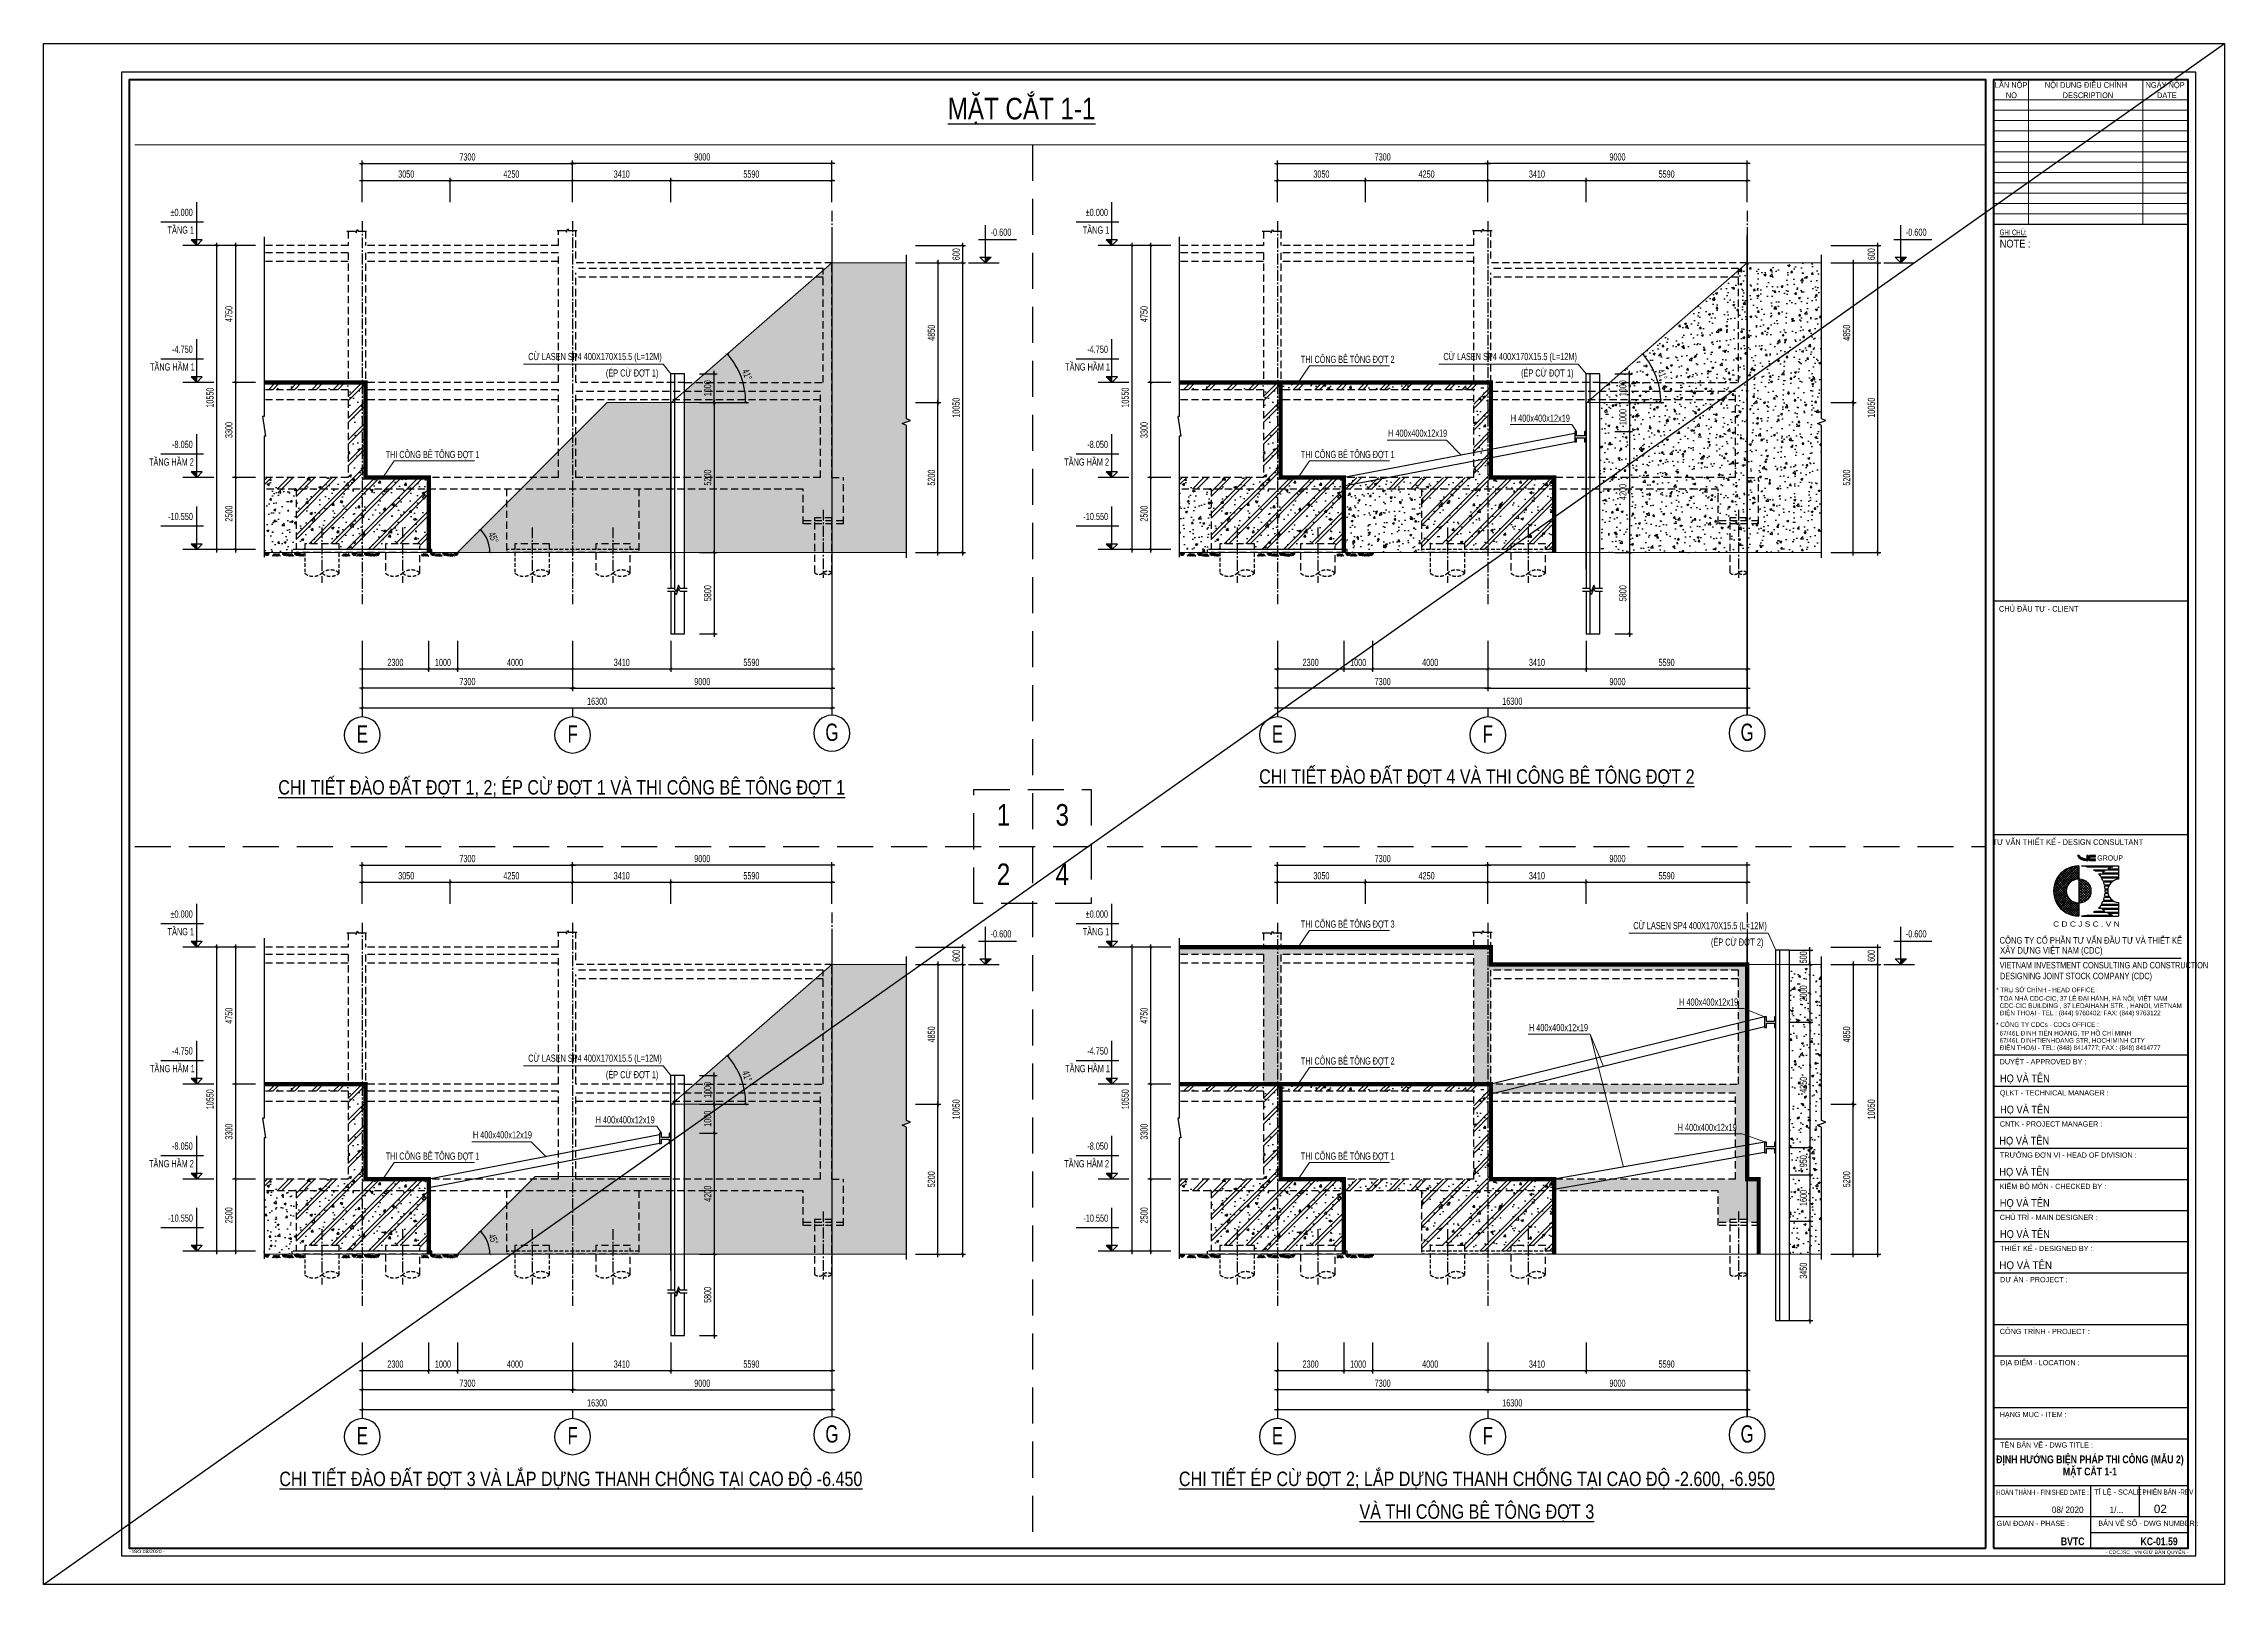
# Model space of a CAD drawing. Extents: x 71 to 3057337, y -14 to 345257.
# Drawn here: x 2905957 to 3057337, y 24497 to 131417 of the extents above; entities that cross this region are included whole.
import ezdxf
from ezdxf.enums import TextEntityAlignment as Align

# ---------------------------------------------------------------- set-up
doc = ezdxf.new("R2010")
doc.units = 0
doc.header["$LTSCALE"] = 1000
doc.header["$MEASUREMENT"] = 0
doc.header["$PDMODE"] = 3
for name, pattern in [('CENTER2', [1.125, 0.75, -0.125, 0.125, -0.125]), ('DASHED2', [0.375, 0.25, -0.125]), ('HIDDEN', [0.375, 0.25, -0.125])]:
    doc.linetypes.add(name, pattern=pattern)
doc.layers.get('0').update_dxf_attribs({"linetype": 'CONTINUOUS'})
doc.layers.get('Defpoints').update_dxf_attribs({"linetype": 'CONTINUOUS'})
for name, color, linetype in [('8', 8, 'CONTINUOUS'), ('Border', 3, 'CONTINUOUS'), ('CDC -TEXT KHUNG', 7, 'CONTINUOUS'), ('CDC-KHUNGTEN', 7, 'CONTINUOUS'), ('CDC.01.AXIS', 160, 'CENTER2'), ('CDC.02.DIM', 1, 'CONTINUOUS'), ('CDC.04.HIDDEN', 8, 'HIDDEN'), ('CDC.05.STEEL', 4, 'CONTINUOUS'), ('CDC.06.TEXT', 2, 'CONTINUOUS'), ('CDC.10.HATCH', 9, 'CONTINUOUS'), ('CDC.14.STEELNUM', 2, 'CONTINUOUS'), ('CDC.16.BIGTEXT', 6, 'CONTINUOUS'), ('CHI', 1, 'CONTINUOUS'), ('DAICOC', 8, 'HIDDEN'), ('DIM', 1, 'CONTINUOUS'), ('hiddend', 146, 'HIDDEN')]:
    doc.layers.add(name, color=color, linetype=linetype)
doc.layers.add('A-WALL', color=4, linetype='CONTINUOUS', lineweight=9)
doc.layers.add('KCS_CHI', color=1, linetype='CONTINUOUS', lineweight=15)
doc.layers.add('KCS_Plotter', color=11, linetype='CONTINUOUS', plot=False)
doc.styles.add('ARIAL', font='arial.ttf', dxfattribs={"width": 0.6})
doc.styles.add('Arial_4', font='arial.ttf', dxfattribs={"width": 0.75, "height": 3})
doc.styles.add('Arial_B_3', font='arialbd.ttf', dxfattribs={"width": 0.75, "height": 3})
doc.styles.add('KT CDC', font='arial.ttf', dxfattribs={"width": 0.85, "height": 200})
doc.dimstyles.new('D-25', dxfattribs={"dimtxt": 500, "dimasz": 200, "dimexe": 200, "dimexo": 0, "dimgap": 200, "dimtad": 1, "dimdec": 0, "dimlfac": 0.5, "dimzin": 13, "dimdsep": 46, "dimtxsty": 'ARIAL', "dimblk": 'ARCHTICK', "dimcen": 0, "dimdle": 200, "dimclrd": 1, "dimclre": 1, "dimclrt": 2, "dimadec": 0, "dimazin": 0, "dimtfac": 1, "dimtdec": 0, "dimtix": 1, "dimtmove": 2, "dimatfit": 3, "dimldrblk": 'ARCHTICK', "dimfxl": 1, "dimtolj": 1, "dimtzin": 13, "dimarcsym": 0})
pattern_1 = [(50, (0, 0), (1434.52037, -125.50427), [150, -1650]), (355, (0, 0), (-277.5027, 1504.3843), [120, -1320]), (100.4514, (119.5, -10.5), (1157.01876, 1378.8791), [127.4804, -1402.2842]), (46.1842, (0, 400), (2134.4821, -331.038), [225, -2475]), (96.6356, (177.9, 372.4), (1869.3254, 1948.2357), [191.2206, -2103.426]), (351.1842, (0, 400), (1869.3239, 1948.2372), [180, -1980]), (21, (200, 300), (1193.8141, -805.2378), [150, -1650]), (326, (200, 300), (486.63066, 1450.3001), [120, -1320]), (71.4514, (299.5, 232.9), (1680.44526, 645.061), [127.4804, -1402.2842]), (37.5, (0, 0), (24.31971, 665.78771), [0, -1304, 0, -1340, 0, -1325]), (7.5, (0, 0), (526.13907, 788.82342), [0, -764, 0, -1274, 0, -505]), (327.5, (-446, 0), (1067.64487, -45.10974), [0, -500, 0, -1560, 0, -2070]), (317.5, (-646, 0), (1166.37234, 200.20996), [0, -650, 0, -1036, 0, -1470])]

msp = doc.modelspace()

# ---------------------------------------------------------------- texts
at = {"layer": 'CDC -TEXT KHUNG', "color": 7, "style": 'Arial_B_3', "width": 0.8}
for s, p in [('ĐỊNH HƯỚNG BIỆN PHÁP THI CÔNG (MẪU 2)', (3048005.6, 32899.9)), ('MẶT CẮT 1-1', (3048005.6, 32058.4))]:
    msp.add_text(s, height=540, dxfattribs=at).set_placement(p, align=Align.CENTER)
msp.add_text('KC-01.59', height=540, dxfattribs=at).set_placement((3054096.6, 27210.8), align=Align.RIGHT)
at = {"layer": 'CDC.06.TEXT', "color": 2, "style": 'ARIAL', "width": 0.7}
for s, p in [('%%P0.000', (2914760.8, 119454.9)), ('%%P0.000', (2978291, 119454.9)), ('TẦNG 1', (2914560.2, 118231.5)), ('-0.600', (2971690.7, 118081.4)), ('TẦNG 1', (2978090.5, 118231.5)), ('-0.600', (3035220.9, 118081.4)), ('TẦNG HẦM 1', (2913337.9, 108731.5)), ('-4.750', (2914869.4, 109954.9)), ('TẦNG HẦM 1', (2976868.1, 108731.5)), ('-4.750', (2978399.6, 109954.9)), ('-8.050', (2914869.4, 103354.9)), ('-8.050', (2978399.6, 103354.9)), ('TẦNG HẦM 2', (2913273.9, 102131.5)), ('TẦNG HẦM 2', (2976804.1, 102131.5)), ('-10.550', (2914597.5, 98354.9)), ('-10.550', (2978127.7, 98354.9)), ('%%P0.000', (2914760.8, 70763.4)), ('%%P0.000', (2978291, 70763.4)), ('TẦNG 1', (2914560.2, 69540)), ('-0.600', (2971690.7, 69389.9)), ('TẦNG 1', (2978090.5, 69540)), ('-0.600', (3035220.9, 69389.9)), ('TẦNG HẦM 1', (2913337.9, 60040)), ('-4.750', (2914869.4, 61263.4)), ('TẦNG HẦM 1', (2976868.1, 60040)), ('-4.750', (2978399.6, 61263.4)), ('-8.050', (2914869.4, 54663.4)), ('-8.050', (2978399.6, 54663.4)), ('TẦNG HẦM 2', (2913273.9, 53440)), ('TẦNG HẦM 2', (2976804.1, 53440)), ('-10.550', (2914597.5, 49663.4)), ('-10.550', (2978127.7, 49663.4))]:
    msp.add_text(s, height=500, dxfattribs=at).set_placement(p)
for s, p in [('CỪ LASEN SP4 400X170X15.5 (L=12M)', (2939593.5, 109704.2)), ('CỪ LASEN SP4 400X170X15.5 (L=12M)', (3003123.7, 109704.2)), ('(ÉP CỪ ĐỢT 1)', (2944987.1, 108559.9)), ('(ÉP CỪ ĐỢT 1)', (3008517.4, 108559.9)), ('CỪ LASEN SP4 400X170X15.5 (L=12M)', (3016304.7, 70212.7)), ('(ÉP CỪ ĐỢT 2)', (3021698.3, 69068.3)), ('CỪ LASEN SP4 400X170X15.5 (L=12M)', (2939593.5, 61012.7)), ('(ÉP CỪ ĐỢT 1)', (2944987.1, 59868.4))]:
    msp.add_text(s, height=500, dxfattribs=at).set_placement(p, align=Align.MIDDLE_LEFT)
at = {"layer": 'CDC.06.TEXT', "color": 2, "style": 'ARIAL'}
for s, width, p in [('THI CÔNG BÊ TÔNG ĐỢT 2', 0.6, (2996483, 109508.4)), ('H 400x400x12x19', 0.7, (3001335.5, 104384.6)), ('H 400x400x12x19', 0.7, (3009853.7, 105424.6)), ('THI CÔNG BÊ TÔNG ĐỢT 1', 0.6, (2932952.8, 102908.4)), ('THI CÔNG BÊ TÔNG ĐỢT 1', 0.6, (2996483, 102908.4)), ('THI CÔNG BÊ TÔNG ĐỢT 3', 0.6, (2996483, 70316.8)), ('H 400x400x12x19', 0.7, (3021535.1, 64906.5)), ('H 400x400x12x19', 0.7, (3011113.5, 63135.7)), ('THI CÔNG BÊ TÔNG ĐỢT 2', 0.6, (2996483, 60816.8)), ('H 400x400x12x19', 0.7, (2946323.5, 56733.1)), ('H 400x400x12x19', 0.7, (3021435.1, 56206.5)), ('THI CÔNG BÊ TÔNG ĐỢT 1', 0.6, (2932952.8, 54216.8)), ('H 400x400x12x19', 0.7, (2937805.3, 55693.1)), ('THI CÔNG BÊ TÔNG ĐỢT 1', 0.6, (2996483, 54216.8))]:
    msp.add_text(s, height=500, dxfattribs=dict(at, width=width)).set_placement(p, align=Align.MIDDLE_CENTER)
at = {"layer": 'CDC.16.BIGTEXT', "style": 'ARIAL', "width": 0.8}
for s, height, p in [('%%UMẶT CẮT 1-1', 1500, (2973842.4, 126906.5)), ('%%UCHI TIẾT ĐÀO ĐẤT ĐỢT 1, 2; ÉP CỪ ĐỢT 1 VÀ THI CÔNG BÊ TÔNG ĐỢT 1', 1000, (2941917.9, 79806.7)), ('%%UCHI TIẾT ĐÀO ĐẤT ĐỢT 4 VÀ THI CÔNG BÊ TÔNG ĐỢT 2', 1000, (3005448.1, 80556.7)), ('1', 1500, (2972588.6, 77894.8)), ('3', 1500, (2976666.6, 77894.8)), ('2', 1500, (2972588.6, 73769.2)), ('4', 1500, (2976666.6, 73769.2)), ('%%UCHI TIẾT ĐÀO ĐẤT ĐỢT 3 VÀ LẮP DỰNG THANH CHỐNG TẠI CAO ĐỘ -6.450', 1000, (2942556.5, 31818.7)), ('%%UCHI TIẾT ÉP CỪ ĐỢT 2; LẮP DỰNG THANH CHỐNG TẠI CAO ĐỘ -2.600, -6.950', 1000, (3005448.1, 31818.7)), ('%%UVÀ THI CÔNG BÊ TÔNG ĐỢT 3', 1000, (3005448.1, 29550.6))]:
    msp.add_text(s, height=height, dxfattribs=at).set_placement(p, align=Align.MIDDLE_CENTER)
at = {"layer": 'CDC.16.BIGTEXT', "char_height": 1200, "width": 371.712, "attachment_point": 2, "line_spacing_factor": 0.938532}
for s, insert in [('{\\fArial|b0|i0|c0|p34;\\W0.7;E}', (2928077.8, 84107.5)), ('{\\fArial|b0|i0|c0|p34;\\W0.7;F}', (2942677.8, 84107.5)), ('{\\fArial|b0|i0|c0|p34;\\W0.7;G}', (2960677.8, 84228.8)), ('{\\fArial|b0|i0|c0|p34;\\W0.7;E}', (2991608, 84107.5)), ('{\\fArial|b0|i0|c0|p34;\\W0.7;F}', (3006208, 84107.5)), ('{\\fArial|b0|i0|c0|p34;\\W0.7;G}', (3024208, 84228.8)), ('{\\fArial|b0|i0|c0|p34;\\W0.7;E}', (2928077.8, 35416)), ('{\\fArial|b0|i0|c0|p34;\\W0.7;F}', (2942677.8, 35416)), ('{\\fArial|b0|i0|c0|p34;\\W0.7;G}', (2960677.8, 35537.3)), ('{\\fArial|b0|i0|c0|p34;\\W0.7;E}', (2991608, 35416)), ('{\\fArial|b0|i0|c0|p34;\\W0.7;F}', (3006208, 35416)), ('{\\fArial|b0|i0|c0|p34;\\W0.7;G}', (3024208, 35537.3))]:
    msp.add_mtext(s, dxfattribs=dict(at, insert=insert))

# ---------------------------------------------------------------- blocks, each defined once
blk = doc.blocks.new('_ARCHTICK')
at = {"color": 0, "linetype": 'ByBlock', "const_width": 0.15}
blk.add_lwpolyline([(-0.5, -0.5), (0.5, 0.5)], dxfattribs=at)
blk = doc.blocks.new('*D117')
at = {"layer": 'CDC.02.DIM', "color": 1, "lineweight": -2, "transparency": 16777216}
for p, q in [((2966485, 106502), (2968240, 106502)), ((2968040, 95903), (2968040, 106702)), ((2966485, 96103), (2968240, 96103))]:
    blk.add_line(p, q, dxfattribs=at)
at = {"layer": 'Defpoints', "color": 0, "transparency": 16777216}
for p in [(2966485, 106502), (2968040, 106502), (2966485, 96103)]:
    blk.add_point(p, dxfattribs=at)
at = {"layer": 'CDC.02.DIM', "color": 1, "lineweight": -2, "transparency": 16777216, "xscale": 200, "yscale": 200, "zscale": 200}
for p, rotation in [((2968040, 106502), 90), ((2968040, 96103), 270)]:
    blk.add_blockref('_ARCHTICK', p, dxfattribs=dict(at, rotation=rotation))
at = {"layer": 'CDC.02.DIM', "color": 2, "transparency": 16777216, "insert": (2967585, 101302), "char_height": 500, "attachment_point": 5, "rotation": 90, "style": 'ARIAL'}
blk.add_mtext('\\A1;5200', dxfattribs=at)
blk = doc.blocks.new('*D118')
at = {"layer": 'CDC.02.DIM', "color": 1, "lineweight": -2, "transparency": 16777216}
for p, q in [((2966485, 116203), (2968240, 116203)), ((2968040, 116403), (2968040, 106302)), ((2966485, 106502), (2968240, 106502))]:
    blk.add_line(p, q, dxfattribs=at)
at = {"layer": 'Defpoints', "color": 0, "transparency": 16777216}
for p in [(2966485, 116203), (2966485, 106502), (2968040, 106502)]:
    blk.add_point(p, dxfattribs=at)
at = {"layer": 'CDC.02.DIM', "color": 1, "lineweight": -2, "transparency": 16777216, "xscale": 200, "yscale": 200, "zscale": 200}
for p, rotation in [((2968040, 116203), 90), ((2968040, 106502), 270)]:
    blk.add_blockref('_ARCHTICK', p, dxfattribs=dict(at, rotation=rotation))
at = {"layer": 'CDC.02.DIM', "color": 2, "transparency": 16777216, "insert": (2967585, 111352), "char_height": 500, "attachment_point": 5, "rotation": 90, "style": 'ARIAL'}
blk.add_mtext('\\A1;4850', dxfattribs=at)
blk = doc.blocks.new('*D97')
at = {"layer": 'CDC.02.DIM', "color": 1, "lineweight": -2, "transparency": 16777216}
for p, q in [((2920676, 117403), (2919073, 117403)), ((2919273, 117603), (2919273, 107703)), ((2920676, 107903), (2919073, 107903))]:
    blk.add_line(p, q, dxfattribs=at)
at = {"layer": 'Defpoints', "color": 0, "transparency": 16777216}
for p in [(2920676, 117403), (2919273, 107903), (2920676, 107903)]:
    blk.add_point(p, dxfattribs=at)
at = {"layer": 'CDC.02.DIM', "color": 1, "lineweight": -2, "transparency": 16777216, "xscale": 200, "yscale": 200, "zscale": 200}
for p, rotation in [((2919273, 117403), 90), ((2919273, 107903), 270)]:
    blk.add_blockref('_ARCHTICK', p, dxfattribs=dict(at, rotation=rotation))
at = {"layer": 'CDC.02.DIM', "color": 2, "transparency": 16777216, "insert": (2918818, 112653), "char_height": 500, "attachment_point": 5, "rotation": 90, "style": 'ARIAL'}
blk.add_mtext('\\A1;4750', dxfattribs=at)
blk = doc.blocks.new('*D98')
at = {"layer": 'CDC.02.DIM', "color": 1, "lineweight": -2, "transparency": 16777216}
for p, q in [((2920676, 107903), (2919073, 107903)), ((2919273, 108103), (2919273, 101103)), ((2920676, 101303), (2919073, 101303))]:
    blk.add_line(p, q, dxfattribs=at)
at = {"layer": 'Defpoints', "color": 0, "transparency": 16777216}
for p in [(2920676, 107903), (2919273, 101303), (2920676, 101303)]:
    blk.add_point(p, dxfattribs=at)
at = {"layer": 'CDC.02.DIM', "color": 1, "lineweight": -2, "transparency": 16777216, "xscale": 200, "yscale": 200, "zscale": 200}
for p, rotation in [((2919273, 107903), 90), ((2919273, 101303), 270)]:
    blk.add_blockref('_ARCHTICK', p, dxfattribs=dict(at, rotation=rotation))
at = {"layer": 'CDC.02.DIM', "color": 2, "transparency": 16777216, "insert": (2918818, 104603), "char_height": 500, "attachment_point": 5, "rotation": 90, "style": 'ARIAL'}
blk.add_mtext('\\A1;3300', dxfattribs=at)
blk = doc.blocks.new('*D99')
at = {"layer": 'CDC.02.DIM', "color": 1, "lineweight": -2, "transparency": 16777216}
for p, q in [((2919273, 101503), (2919273, 96103)), ((2920676, 101303), (2919073, 101303)), ((2920676, 96303), (2919073, 96303))]:
    blk.add_line(p, q, dxfattribs=at)
at = {"layer": 'Defpoints', "color": 0, "transparency": 16777216}
for p in [(2920676, 101303), (2919273, 96303), (2920676, 96303)]:
    blk.add_point(p, dxfattribs=at)
at = {"layer": 'CDC.02.DIM', "color": 1, "lineweight": -2, "transparency": 16777216, "xscale": 200, "yscale": 200, "zscale": 200}
for p, rotation in [((2919273, 101303), 90), ((2919273, 96303), 270)]:
    blk.add_blockref('_ARCHTICK', p, dxfattribs=dict(at, rotation=rotation))
at = {"layer": 'CDC.02.DIM', "color": 2, "transparency": 16777216, "insert": (2918818, 98803), "char_height": 500, "attachment_point": 5, "rotation": 90, "style": 'ARIAL'}
blk.add_mtext('\\A1;2500', dxfattribs=at)
blk = doc.blocks.new('*D100')
at = {"layer": 'CDC.02.DIM', "color": 1, "lineweight": -2, "transparency": 16777216}
for p, q in [((2920676, 117403), (2917765, 117403)), ((2917965, 117603), (2917965, 96103)), ((2920676, 96303), (2917765, 96303))]:
    blk.add_line(p, q, dxfattribs=at)
at = {"layer": 'Defpoints', "color": 0, "transparency": 16777216}
for p in [(2920676, 117403), (2917965, 96303), (2920676, 96303)]:
    blk.add_point(p, dxfattribs=at)
at = {"layer": 'CDC.02.DIM', "color": 1, "lineweight": -2, "transparency": 16777216, "xscale": 200, "yscale": 200, "zscale": 200}
for p, rotation in [((2917965, 117403), 90), ((2917965, 96303), 270)]:
    blk.add_blockref('_ARCHTICK', p, dxfattribs=dict(at, rotation=rotation))
at = {"layer": 'CDC.02.DIM', "color": 2, "transparency": 16777216, "insert": (2917510, 106853), "char_height": 500, "attachment_point": 5, "rotation": 90, "style": 'ARIAL'}
blk.add_mtext('\\A1;10550', dxfattribs=at)
blk = doc.blocks.new('*D101')
at = {"layer": 'CDC.02.DIM', "color": 1, "lineweight": -2, "transparency": 16777216}
for p, q in [((2928078, 89967), (2928078, 86488)), ((2942678, 89967), (2942678, 86488)), ((2942878, 86688), (2927878, 86688))]:
    blk.add_line(p, q, dxfattribs=at)
at = {"layer": 'Defpoints', "color": 0, "transparency": 16777216}
for p in [(2928078, 89967), (2942678, 89967), (2928078, 86688)]:
    blk.add_point(p, dxfattribs=at)
at = {"layer": 'CDC.02.DIM', "color": 1, "lineweight": -2, "transparency": 16777216, "xscale": 200, "yscale": 200, "zscale": 200, "rotation": 180}
blk.add_blockref('_ARCHTICK', (2928078, 86688), dxfattribs=at)
at = {"layer": 'CDC.02.DIM', "color": 1, "lineweight": -2, "transparency": 16777216, "xscale": 200, "yscale": 200, "zscale": 200}
blk.add_blockref('_ARCHTICK', (2942678, 86688), dxfattribs=at)
at = {"layer": 'CDC.02.DIM', "color": 2, "transparency": 16777216, "insert": (2935378, 87144), "char_height": 500, "attachment_point": 5, "style": 'ARIAL'}
blk.add_mtext('\\A1;7300', dxfattribs=at)
blk = doc.blocks.new('*D102')
at = {"layer": 'CDC.02.DIM', "color": 1, "lineweight": -2, "transparency": 16777216}
for p, q in [((2942678, 89967), (2942678, 86488)), ((2960678, 89967), (2960678, 86488)), ((2942478, 86688), (2960878, 86688))]:
    blk.add_line(p, q, dxfattribs=at)
at = {"layer": 'Defpoints', "color": 0, "transparency": 16777216}
for p in [(2942678, 89967), (2960678, 89967), (2960678, 86688)]:
    blk.add_point(p, dxfattribs=at)
at = {"layer": 'CDC.02.DIM', "color": 1, "lineweight": -2, "transparency": 16777216, "xscale": 200, "yscale": 200, "zscale": 200, "rotation": 180}
blk.add_blockref('_ARCHTICK', (2942678, 86688), dxfattribs=at)
at = {"layer": 'CDC.02.DIM', "color": 1, "lineweight": -2, "transparency": 16777216, "xscale": 200, "yscale": 200, "zscale": 200}
blk.add_blockref('_ARCHTICK', (2960678, 86688), dxfattribs=at)
at = {"layer": 'CDC.02.DIM', "color": 2, "transparency": 16777216, "insert": (2951678, 87143), "char_height": 500, "attachment_point": 5, "style": 'ARIAL'}
blk.add_mtext('\\A1;9000', dxfattribs=at)
blk = doc.blocks.new('*D103')
at = {"layer": 'CDC.02.DIM', "color": 1, "lineweight": -2, "transparency": 16777216}
for p, q in [((2960878, 123097), (2942478, 123097)), ((2942678, 120418), (2942678, 123297)), ((2960678, 120418), (2960678, 123297))]:
    blk.add_line(p, q, dxfattribs=at)
at = {"layer": 'Defpoints', "color": 0, "transparency": 16777216}
for p in [(2942678, 123097), (2942678, 120418), (2960678, 120418)]:
    blk.add_point(p, dxfattribs=at)
at = {"layer": 'CDC.02.DIM', "color": 1, "lineweight": -2, "transparency": 16777216, "xscale": 200, "yscale": 200, "zscale": 200, "rotation": 180}
blk.add_blockref('_ARCHTICK', (2942678, 123097), dxfattribs=at)
at = {"layer": 'CDC.02.DIM', "color": 1, "lineweight": -2, "transparency": 16777216, "xscale": 200, "yscale": 200, "zscale": 200}
blk.add_blockref('_ARCHTICK', (2960678, 123097), dxfattribs=at)
at = {"layer": 'CDC.02.DIM', "color": 2, "transparency": 16777216, "insert": (2951678, 123552), "char_height": 500, "attachment_point": 5, "style": 'ARIAL'}
blk.add_mtext('\\A1;9000', dxfattribs=at)
blk = doc.blocks.new('C')
at = {"layer": 'CHI'}
blk.add_line((0, 0), (0, 300), dxfattribs=at)
blk.add_circle((0, 925), 625, dxfattribs=at)
blk = doc.blocks.new('*D104')
at = {"layer": 'A-WALL', "color": 1, "lineweight": -2, "transparency": 16777216}
for p, q in [((2942878, 121905), (2933978, 121905)), ((2934178, 120418), (2934178, 122105)), ((2942678, 120418), (2942678, 122105))]:
    blk.add_line(p, q, dxfattribs=at)
at = {"layer": 'Defpoints', "color": 0, "transparency": 16777216}
for p in [(2934178, 121905), (2934178, 120418), (2942678, 120418)]:
    blk.add_point(p, dxfattribs=at)
at = {"layer": 'A-WALL', "color": 1, "lineweight": -2, "transparency": 16777216, "xscale": 200, "yscale": 200, "zscale": 200, "rotation": 180}
blk.add_blockref('_ARCHTICK', (2934178, 121905), dxfattribs=at)
at = {"layer": 'A-WALL', "color": 1, "lineweight": -2, "transparency": 16777216, "xscale": 200, "yscale": 200, "zscale": 200}
blk.add_blockref('_ARCHTICK', (2942678, 121905), dxfattribs=at)
at = {"layer": 'A-WALL', "color": 2, "transparency": 16777216, "insert": (2938428, 122360), "char_height": 500, "attachment_point": 5, "style": 'ARIAL'}
blk.add_mtext('\\A1;4250', dxfattribs=at)
blk = doc.blocks.new('*D105')
at = {"layer": 'A-WALL', "color": 1, "lineweight": -2, "transparency": 16777216}
for p, q in [((2934378, 121905), (2927878, 121905)), ((2928078, 120418), (2928078, 122105)), ((2934178, 120418), (2934178, 122105))]:
    blk.add_line(p, q, dxfattribs=at)
at = {"layer": 'Defpoints', "color": 0, "transparency": 16777216}
for p in [(2928078, 121905), (2928078, 120418), (2934178, 120418)]:
    blk.add_point(p, dxfattribs=at)
at = {"layer": 'A-WALL', "color": 1, "lineweight": -2, "transparency": 16777216, "xscale": 200, "yscale": 200, "zscale": 200, "rotation": 180}
blk.add_blockref('_ARCHTICK', (2928078, 121905), dxfattribs=at)
at = {"layer": 'A-WALL', "color": 1, "lineweight": -2, "transparency": 16777216, "xscale": 200, "yscale": 200, "zscale": 200}
blk.add_blockref('_ARCHTICK', (2934178, 121905), dxfattribs=at)
at = {"layer": 'A-WALL', "color": 2, "transparency": 16777216, "insert": (2931128, 122361), "char_height": 500, "attachment_point": 5, "style": 'ARIAL'}
blk.add_mtext('\\A1;3050', dxfattribs=at)
blk = doc.blocks.new('*D106')
at = {"layer": 'A-WALL', "color": 1, "lineweight": -2, "transparency": 16777216}
for p, q in [((2927878, 123097), (2942878, 123097)), ((2928078, 120418), (2928078, 123297)), ((2942678, 120418), (2942678, 123297))]:
    blk.add_line(p, q, dxfattribs=at)
at = {"layer": 'Defpoints', "color": 0, "transparency": 16777216}
for p in [(2942678, 123097), (2928078, 120418), (2942678, 120418)]:
    blk.add_point(p, dxfattribs=at)
at = {"layer": 'A-WALL', "color": 1, "lineweight": -2, "transparency": 16777216, "xscale": 200, "yscale": 200, "zscale": 200, "rotation": 180}
blk.add_blockref('_ARCHTICK', (2928078, 123097), dxfattribs=at)
at = {"layer": 'A-WALL', "color": 1, "lineweight": -2, "transparency": 16777216, "xscale": 200, "yscale": 200, "zscale": 200}
blk.add_blockref('_ARCHTICK', (2942678, 123097), dxfattribs=at)
at = {"layer": 'A-WALL', "color": 2, "transparency": 16777216, "insert": (2935378, 123552), "char_height": 500, "attachment_point": 5, "style": 'ARIAL'}
blk.add_mtext('\\A1;7300', dxfattribs=at)
blk = doc.blocks.new('*D107')
at = {"layer": 'CDC.02.DIM', "color": 1, "lineweight": -2, "transparency": 16777216}
for p, q in [((2960878, 121905), (2949298, 121905)), ((2949498, 120418), (2949498, 122105)), ((2960678, 120418), (2960678, 122105))]:
    blk.add_line(p, q, dxfattribs=at)
at = {"layer": 'Defpoints', "color": 0, "transparency": 16777216}
for p in [(2949498, 121905), (2949498, 120418), (2960678, 120418)]:
    blk.add_point(p, dxfattribs=at)
at = {"layer": 'CDC.02.DIM', "color": 1, "lineweight": -2, "transparency": 16777216, "xscale": 200, "yscale": 200, "zscale": 200, "rotation": 180}
blk.add_blockref('_ARCHTICK', (2949498, 121905), dxfattribs=at)
at = {"layer": 'CDC.02.DIM', "color": 1, "lineweight": -2, "transparency": 16777216, "xscale": 200, "yscale": 200, "zscale": 200}
blk.add_blockref('_ARCHTICK', (2960678, 121905), dxfattribs=at)
at = {"layer": 'CDC.02.DIM', "color": 2, "transparency": 16777216, "insert": (2955088, 122360), "char_height": 500, "attachment_point": 5, "style": 'ARIAL'}
blk.add_mtext('\\A1;5590', dxfattribs=at)
blk = doc.blocks.new('*D108')
at = {"layer": 'CDC.02.DIM', "color": 1, "lineweight": -2, "transparency": 16777216}
for p, q in [((2949698, 121905), (2942478, 121905)), ((2942678, 120418), (2942678, 122105)), ((2949498, 120418), (2949498, 122105))]:
    blk.add_line(p, q, dxfattribs=at)
at = {"layer": 'Defpoints', "color": 0, "transparency": 16777216}
for p in [(2942678, 121905), (2942678, 120418), (2949498, 120418)]:
    blk.add_point(p, dxfattribs=at)
at = {"layer": 'CDC.02.DIM', "color": 1, "lineweight": -2, "transparency": 16777216, "xscale": 200, "yscale": 200, "zscale": 200, "rotation": 180}
blk.add_blockref('_ARCHTICK', (2942678, 121905), dxfattribs=at)
at = {"layer": 'CDC.02.DIM', "color": 1, "lineweight": -2, "transparency": 16777216, "xscale": 200, "yscale": 200, "zscale": 200}
blk.add_blockref('_ARCHTICK', (2949498, 121905), dxfattribs=at)
at = {"layer": 'CDC.02.DIM', "color": 2, "transparency": 16777216, "insert": (2946088, 122361), "char_height": 500, "attachment_point": 5, "style": 'ARIAL'}
blk.add_mtext('\\A1;3410', dxfattribs=at)
blk = doc.blocks.new('*D109')
at = {"layer": 'CDC.02.DIM', "color": 1, "lineweight": -2, "transparency": 16777216}
for p, q in [((2951494, 106503), (2952709, 106503)), ((2952509, 106703), (2952509, 95903)), ((2951494, 96103), (2952709, 96103))]:
    blk.add_line(p, q, dxfattribs=at)
at = {"layer": 'Defpoints', "color": 0, "transparency": 16777216}
for p in [(2951494, 106503), (2951494, 96103), (2952509, 96103)]:
    blk.add_point(p, dxfattribs=at)
at = {"layer": 'CDC.02.DIM', "color": 1, "lineweight": -2, "transparency": 16777216, "xscale": 200, "yscale": 200, "zscale": 200}
for p, rotation in [((2952509, 106503), 90), ((2952509, 96103), 270)]:
    blk.add_blockref('_ARCHTICK', p, dxfattribs=dict(at, rotation=rotation))
at = {"layer": 'CDC.02.DIM', "color": 2, "transparency": 16777216, "insert": (2952054, 101303), "char_height": 500, "attachment_point": 5, "rotation": 90, "style": 'ARIAL'}
blk.add_mtext('\\A1;5200', dxfattribs=at)
blk = doc.blocks.new('*D110')
at = {"layer": 'CDC.02.DIM', "color": 1, "lineweight": -2, "transparency": 16777216}
for p, q in [((2951494, 108503), (2952709, 108503)), ((2952509, 106303), (2952509, 108703)), ((2951494, 106503), (2952709, 106503))]:
    blk.add_line(p, q, dxfattribs=at)
at = {"layer": 'Defpoints', "color": 0, "transparency": 16777216}
for p in [(2951494, 108503), (2952509, 108503), (2951494, 106503)]:
    blk.add_point(p, dxfattribs=at)
at = {"layer": 'CDC.02.DIM', "color": 1, "lineweight": -2, "transparency": 16777216, "xscale": 200, "yscale": 200, "zscale": 200}
for p, rotation in [((2952509, 108503), 90), ((2952509, 106503), 270)]:
    blk.add_blockref('_ARCHTICK', p, dxfattribs=dict(at, rotation=rotation))
at = {"layer": 'CDC.02.DIM', "color": 2, "transparency": 16777216, "insert": (2952054, 107503), "char_height": 500, "attachment_point": 5, "rotation": 90, "style": 'ARIAL'}
blk.add_mtext('\\A1;1000', dxfattribs=at)
blk = doc.blocks.new('*D111')
at = {"layer": 'CDC.02.DIM', "color": 1, "lineweight": -2, "transparency": 16777216}
for p, q in [((2951494, 96103), (2952709, 96103)), ((2952509, 96303), (2952509, 90254)), ((2951494, 90454), (2952709, 90454))]:
    blk.add_line(p, q, dxfattribs=at)
at = {"layer": 'Defpoints', "color": 0, "transparency": 16777216}
for p in [(2951494, 96103), (2951494, 90454), (2952509, 90454)]:
    blk.add_point(p, dxfattribs=at)
at = {"layer": 'CDC.02.DIM', "color": 1, "lineweight": -2, "transparency": 16777216, "xscale": 200, "yscale": 200, "zscale": 200}
for p, rotation in [((2952509, 96103), 90), ((2952509, 90454), 270)]:
    blk.add_blockref('_ARCHTICK', p, dxfattribs=dict(at, rotation=rotation))
at = {"layer": 'CDC.02.DIM', "color": 2, "transparency": 16777216, "insert": (2952054, 93278), "char_height": 500, "attachment_point": 5, "rotation": 90, "style": 'ARIAL'}
blk.add_mtext('\\A1;5800', dxfattribs=at)
blk = doc.blocks.new('*D112')
at = {"layer": 'CDC.02.DIM', "color": 1, "lineweight": -2, "transparency": 16777216}
for p, q in [((2949498, 89967), (2949498, 87816)), ((2960678, 89967), (2960678, 87816)), ((2960878, 88016), (2949298, 88016))]:
    blk.add_line(p, q, dxfattribs=at)
at = {"layer": 'Defpoints', "color": 0, "transparency": 16777216}
for p in [(2949498, 89967), (2960678, 89967), (2949498, 88016)]:
    blk.add_point(p, dxfattribs=at)
at = {"layer": 'CDC.02.DIM', "color": 1, "lineweight": -2, "transparency": 16777216, "xscale": 200, "yscale": 200, "zscale": 200, "rotation": 180}
blk.add_blockref('_ARCHTICK', (2949498, 88016), dxfattribs=at)
at = {"layer": 'CDC.02.DIM', "color": 1, "lineweight": -2, "transparency": 16777216, "xscale": 200, "yscale": 200, "zscale": 200}
blk.add_blockref('_ARCHTICK', (2960678, 88016), dxfattribs=at)
at = {"layer": 'CDC.02.DIM', "color": 2, "transparency": 16777216, "insert": (2955088, 88472), "char_height": 500, "attachment_point": 5, "style": 'ARIAL'}
blk.add_mtext('\\A1;5590', dxfattribs=at)
blk = doc.blocks.new('*D113')
at = {"layer": 'CDC.02.DIM', "color": 1, "lineweight": -2, "transparency": 16777216}
for p, q in [((2942678, 89967), (2942678, 87816)), ((2949498, 89967), (2949498, 87816)), ((2949698, 88016), (2942478, 88016))]:
    blk.add_line(p, q, dxfattribs=at)
at = {"layer": 'Defpoints', "color": 0, "transparency": 16777216}
for p in [(2942678, 89967), (2949498, 89967), (2942678, 88016)]:
    blk.add_point(p, dxfattribs=at)
at = {"layer": 'CDC.02.DIM', "color": 1, "lineweight": -2, "transparency": 16777216, "xscale": 200, "yscale": 200, "zscale": 200, "rotation": 180}
blk.add_blockref('_ARCHTICK', (2942678, 88016), dxfattribs=at)
at = {"layer": 'CDC.02.DIM', "color": 1, "lineweight": -2, "transparency": 16777216, "xscale": 200, "yscale": 200, "zscale": 200}
blk.add_blockref('_ARCHTICK', (2949498, 88016), dxfattribs=at)
at = {"layer": 'CDC.02.DIM', "color": 2, "transparency": 16777216, "insert": (2946088, 88472), "char_height": 500, "attachment_point": 5, "style": 'ARIAL'}
blk.add_mtext('\\A1;3410', dxfattribs=at)
blk = doc.blocks.new('*D114')
at = {"layer": 'CDC.02.DIM', "color": 1, "lineweight": -2, "transparency": 16777216}
for p, q in [((2934678, 89967), (2934678, 87816)), ((2942678, 89967), (2942678, 87816)), ((2942878, 88016), (2934478, 88016))]:
    blk.add_line(p, q, dxfattribs=at)
at = {"layer": 'Defpoints', "color": 0, "transparency": 16777216}
for p in [(2934678, 89967), (2942678, 89967), (2934678, 88016)]:
    blk.add_point(p, dxfattribs=at)
at = {"layer": 'CDC.02.DIM', "color": 1, "lineweight": -2, "transparency": 16777216, "xscale": 200, "yscale": 200, "zscale": 200, "rotation": 180}
blk.add_blockref('_ARCHTICK', (2934678, 88016), dxfattribs=at)
at = {"layer": 'CDC.02.DIM', "color": 1, "lineweight": -2, "transparency": 16777216, "xscale": 200, "yscale": 200, "zscale": 200}
blk.add_blockref('_ARCHTICK', (2942678, 88016), dxfattribs=at)
at = {"layer": 'CDC.02.DIM', "color": 2, "transparency": 16777216, "insert": (2938678, 88472), "char_height": 500, "attachment_point": 5, "style": 'ARIAL'}
blk.add_mtext('\\A1;4000', dxfattribs=at)
blk = doc.blocks.new('*D115')
at = {"layer": 'CDC.02.DIM', "color": 1, "lineweight": -2, "transparency": 16777216}
for p, q in [((2932678, 89967), (2932678, 87816)), ((2934678, 89967), (2934678, 87816)), ((2934878, 88016), (2932478, 88016))]:
    blk.add_line(p, q, dxfattribs=at)
at = {"layer": 'Defpoints', "color": 0, "transparency": 16777216}
for p in [(2932678, 89967), (2934678, 89967), (2932678, 88016)]:
    blk.add_point(p, dxfattribs=at)
at = {"layer": 'CDC.02.DIM', "color": 1, "lineweight": -2, "transparency": 16777216, "xscale": 200, "yscale": 200, "zscale": 200, "rotation": 180}
blk.add_blockref('_ARCHTICK', (2932678, 88016), dxfattribs=at)
at = {"layer": 'CDC.02.DIM', "color": 1, "lineweight": -2, "transparency": 16777216, "xscale": 200, "yscale": 200, "zscale": 200}
blk.add_blockref('_ARCHTICK', (2934678, 88016), dxfattribs=at)
at = {"layer": 'CDC.02.DIM', "color": 2, "transparency": 16777216, "insert": (2933678, 88472), "char_height": 500, "attachment_point": 5, "style": 'ARIAL'}
blk.add_mtext('\\A1;1000', dxfattribs=at)
blk = doc.blocks.new('*D116')
at = {"layer": 'CDC.02.DIM', "color": 1, "lineweight": -2, "transparency": 16777216}
for p, q in [((2928078, 89967), (2928078, 87816)), ((2932678, 89967), (2932678, 87816)), ((2932878, 88016), (2927878, 88016))]:
    blk.add_line(p, q, dxfattribs=at)
at = {"layer": 'Defpoints', "color": 0, "transparency": 16777216}
for p in [(2928078, 89967), (2932678, 89967), (2928078, 88016)]:
    blk.add_point(p, dxfattribs=at)
at = {"layer": 'CDC.02.DIM', "color": 1, "lineweight": -2, "transparency": 16777216, "xscale": 200, "yscale": 200, "zscale": 200, "rotation": 180}
blk.add_blockref('_ARCHTICK', (2928078, 88016), dxfattribs=at)
at = {"layer": 'CDC.02.DIM', "color": 1, "lineweight": -2, "transparency": 16777216, "xscale": 200, "yscale": 200, "zscale": 200}
blk.add_blockref('_ARCHTICK', (2932678, 88016), dxfattribs=at)
at = {"layer": 'CDC.02.DIM', "color": 2, "transparency": 16777216, "insert": (2930378, 88472), "char_height": 500, "attachment_point": 5, "style": 'ARIAL'}
blk.add_mtext('\\A1;2300', dxfattribs=at)
blk = doc.blocks.new('*D96')
at = {"layer": 'CDC.02.DIM', "color": 1, "lineweight": -2, "transparency": 16777216}
for p, q in [((2966485, 116204), (2969956, 116204)), ((2969756, 95904), (2969756, 116404)), ((2966485, 96104), (2969956, 96104))]:
    blk.add_line(p, q, dxfattribs=at)
at = {"layer": 'Defpoints', "color": 0, "transparency": 16777216}
for p in [(2966485, 116204), (2969756, 116204), (2966485, 96104)]:
    blk.add_point(p, dxfattribs=at)
at = {"layer": 'CDC.02.DIM', "color": 1, "lineweight": -2, "transparency": 16777216, "xscale": 200, "yscale": 200, "zscale": 200}
for p, rotation in [((2969756, 116204), 90), ((2969756, 96104), 270)]:
    blk.add_blockref('_ARCHTICK', p, dxfattribs=dict(at, rotation=rotation))
at = {"layer": 'CDC.02.DIM', "color": 2, "transparency": 16777216, "insert": (2969301, 106154), "char_height": 500, "attachment_point": 5, "rotation": 90, "style": 'ARIAL'}
blk.add_mtext('\\A1;10050', dxfattribs=at)
blk = doc.blocks.new('*D119')
at = {"layer": 'CDC.02.DIM', "color": 1, "lineweight": -2, "transparency": 16777216}
for p, q in [((2960878, 121905), (2949298, 121905)), ((2949498, 120418), (2949498, 122105)), ((2960678, 120418), (2960678, 122105))]:
    blk.add_line(p, q, dxfattribs=at)
at = {"layer": 'Defpoints', "color": 0, "transparency": 16777216}
for p in [(2949498, 121905), (2949498, 120418), (2960678, 120418)]:
    blk.add_point(p, dxfattribs=at)
at = {"layer": 'CDC.02.DIM', "color": 1, "lineweight": -2, "transparency": 16777216, "xscale": 200, "yscale": 200, "zscale": 200, "rotation": 180}
blk.add_blockref('_ARCHTICK', (2949498, 121905), dxfattribs=at)
at = {"layer": 'CDC.02.DIM', "color": 1, "lineweight": -2, "transparency": 16777216, "xscale": 200, "yscale": 200, "zscale": 200}
blk.add_blockref('_ARCHTICK', (2960678, 121905), dxfattribs=at)
at = {"layer": 'CDC.02.DIM', "color": 2, "transparency": 16777216, "insert": (2955088, 122360), "char_height": 500, "attachment_point": 5, "style": 'ARIAL'}
blk.add_mtext('\\A1;5590', dxfattribs=at)
blk = doc.blocks.new('*D120')
at = {"layer": 'CDC.02.DIM', "color": 1, "lineweight": -2, "transparency": 16777216}
for p, q in [((2966485, 117403), (2969956, 117403)), ((2969756, 116003), (2969756, 117603)), ((2966485, 116203), (2969956, 116203))]:
    blk.add_line(p, q, dxfattribs=at)
at = {"layer": 'Defpoints', "color": 0, "transparency": 16777216}
for p in [(2966485, 117403), (2969756, 117403), (2966485, 116203)]:
    blk.add_point(p, dxfattribs=at)
at = {"layer": 'CDC.02.DIM', "color": 1, "lineweight": -2, "transparency": 16777216, "xscale": 200, "yscale": 200, "zscale": 200}
for p, rotation in [((2969756, 117403), 90), ((2969756, 116203), 270)]:
    blk.add_blockref('_ARCHTICK', p, dxfattribs=dict(at, rotation=rotation))
at = {"layer": 'CDC.02.DIM', "color": 2, "transparency": 16777216, "insert": (2969301, 116803), "char_height": 500, "attachment_point": 5, "rotation": 90, "style": 'ARIAL'}
blk.add_mtext('\\A1;600', dxfattribs=at)
blk = doc.blocks.new('*D121')
at = {"layer": 'CDC.02.DIM', "color": 1, "lineweight": -2, "transparency": 16777216}
blk.add_arc((2934678, 96103), 2254, 360, 45, dxfattribs=at)
at = {"layer": 'Defpoints', "color": 0, "transparency": 16777216}
for p in [(2945078, 106503), (2932910, 96103), (2934678, 96103), (2936855, 96686), (2965846, 96103)]:
    blk.add_point(p, dxfattribs=at)
at = {"layer": 'CDC.02.DIM', "color": 1, "lineweight": -2, "transparency": 16777216, "xscale": 200, "yscale": 200, "zscale": 200}
for p, rotation in [((2936272, 97697), 134.9999999999995), ((2936932, 96103), 269.9999999999997)]:
    blk.add_blockref('_ARCHTICK', p, dxfattribs=dict(at, rotation=rotation))
at = {"layer": 'CDC.02.DIM', "color": 2, "transparency": 16777216, "insert": (2937180, 97139), "char_height": 500, "attachment_point": 5, "rotation": 292.5, "style": 'ARIAL'}
blk.add_mtext('\\A1;45°', dxfattribs=at)
blk = doc.blocks.new('*D122')
at = {"layer": 'CDC.02.DIM', "color": 1, "lineweight": -2, "transparency": 16777216}
blk.add_line((2951956, 106503), (2954893, 106503), dxfattribs=at)
blk.add_arc((2949551, 106503), 5143, 360, 41.07976, dxfattribs=at)
at = {"layer": 'Defpoints', "color": 0, "transparency": 16777216}
for p in [(2960678, 116203), (2954547, 107720), (2945078, 106503), (2949498, 106457), (2951956, 106503)]:
    blk.add_point(p, dxfattribs=at)
at = {"layer": 'CDC.02.DIM', "color": 1, "lineweight": -2, "transparency": 16777216, "xscale": 200, "yscale": 200, "zscale": 200}
for p, rotation in [((2953427, 109882), 131.0797610086071), ((2954693, 106503), 269.9999999999998)]:
    blk.add_blockref('_ARCHTICK', p, dxfattribs=dict(at, rotation=rotation))
at = {"layer": 'CDC.02.DIM', "color": 2, "transparency": 16777216, "insert": (2954789, 108465), "char_height": 500, "attachment_point": 5, "rotation": 290.53988, "style": 'ARIAL'}
blk.add_mtext('\\A1;41°', dxfattribs=at)
blk = doc.blocks.new('*D123')
at = {"layer": 'CDC.02.DIM', "color": 1, "lineweight": -2, "transparency": 16777216}
for p, q in [((2928078, 89967), (2928078, 85123)), ((2960678, 89967), (2960678, 85123)), ((2927878, 85323), (2960878, 85323))]:
    blk.add_line(p, q, dxfattribs=at)
at = {"layer": 'Defpoints', "color": 0, "transparency": 16777216}
for p in [(2928078, 89967), (2960678, 89967), (2960678, 85323)]:
    blk.add_point(p, dxfattribs=at)
at = {"layer": 'CDC.02.DIM', "color": 1, "lineweight": -2, "transparency": 16777216, "xscale": 200, "yscale": 200, "zscale": 200, "rotation": 180}
blk.add_blockref('_ARCHTICK', (2928078, 85323), dxfattribs=at)
at = {"layer": 'CDC.02.DIM', "color": 1, "lineweight": -2, "transparency": 16777216, "xscale": 200, "yscale": 200, "zscale": 200}
blk.add_blockref('_ARCHTICK', (2960678, 85323), dxfattribs=at)
at = {"layer": 'CDC.02.DIM', "color": 2, "transparency": 16777216, "insert": (2944378, 85778), "char_height": 500, "attachment_point": 5, "style": 'ARIAL'}
blk.add_mtext('\\A1;16300', dxfattribs=at)
blk = doc.blocks.new('*D127')
at = {"layer": 'CDC.02.DIM', "color": 1, "lineweight": -2, "transparency": 16777216}
for p, q in [((2966485, 57810), (2968240, 57810)), ((2968040, 47211), (2968040, 58010)), ((2966485, 47411), (2968240, 47411))]:
    blk.add_line(p, q, dxfattribs=at)
at = {"layer": 'Defpoints', "color": 0, "transparency": 16777216}
for p in [(2966485, 57810), (2968040, 57810), (2966485, 47411)]:
    blk.add_point(p, dxfattribs=at)
at = {"layer": 'CDC.02.DIM', "color": 1, "lineweight": -2, "transparency": 16777216, "xscale": 200, "yscale": 200, "zscale": 200}
for p, rotation in [((2968040, 57810), 90), ((2968040, 47411), 270)]:
    blk.add_blockref('_ARCHTICK', p, dxfattribs=dict(at, rotation=rotation))
at = {"layer": 'CDC.02.DIM', "color": 2, "transparency": 16777216, "insert": (2967585, 52611), "char_height": 500, "attachment_point": 5, "rotation": 90, "style": 'ARIAL'}
blk.add_mtext('\\A1;5200', dxfattribs=at)
blk = doc.blocks.new('*D128')
at = {"layer": 'CDC.02.DIM', "color": 1, "lineweight": -2, "transparency": 16777216}
for p, q in [((2966485, 67511), (2968240, 67511)), ((2968040, 67711), (2968040, 57610)), ((2966485, 57810), (2968240, 57810))]:
    blk.add_line(p, q, dxfattribs=at)
at = {"layer": 'Defpoints', "color": 0, "transparency": 16777216}
for p in [(2966485, 67511), (2966485, 57810), (2968040, 57810)]:
    blk.add_point(p, dxfattribs=at)
at = {"layer": 'CDC.02.DIM', "color": 1, "lineweight": -2, "transparency": 16777216, "xscale": 200, "yscale": 200, "zscale": 200}
for p, rotation in [((2968040, 67511), 90), ((2968040, 57810), 270)]:
    blk.add_blockref('_ARCHTICK', p, dxfattribs=dict(at, rotation=rotation))
at = {"layer": 'CDC.02.DIM', "color": 2, "transparency": 16777216, "insert": (2967585, 62661), "char_height": 500, "attachment_point": 5, "rotation": 90, "style": 'ARIAL'}
blk.add_mtext('\\A1;4850', dxfattribs=at)
blk = doc.blocks.new('*D129')
at = {"layer": 'CDC.02.DIM', "color": 1, "lineweight": -2, "transparency": 16777216}
for p, q in [((2920676, 68711), (2919073, 68711)), ((2919273, 68911), (2919273, 59011)), ((2920676, 59211), (2919073, 59211))]:
    blk.add_line(p, q, dxfattribs=at)
at = {"layer": 'Defpoints', "color": 0, "transparency": 16777216}
for p in [(2920676, 68711), (2919273, 59211), (2920676, 59211)]:
    blk.add_point(p, dxfattribs=at)
at = {"layer": 'CDC.02.DIM', "color": 1, "lineweight": -2, "transparency": 16777216, "xscale": 200, "yscale": 200, "zscale": 200}
for p, rotation in [((2919273, 68711), 90), ((2919273, 59211), 270)]:
    blk.add_blockref('_ARCHTICK', p, dxfattribs=dict(at, rotation=rotation))
at = {"layer": 'CDC.02.DIM', "color": 2, "transparency": 16777216, "insert": (2918818, 63961), "char_height": 500, "attachment_point": 5, "rotation": 90, "style": 'ARIAL'}
blk.add_mtext('\\A1;4750', dxfattribs=at)
blk = doc.blocks.new('*D130')
at = {"layer": 'CDC.02.DIM', "color": 1, "lineweight": -2, "transparency": 16777216}
for p, q in [((2920676, 59211), (2919073, 59211)), ((2919273, 59411), (2919273, 52411)), ((2920676, 52611), (2919073, 52611))]:
    blk.add_line(p, q, dxfattribs=at)
at = {"layer": 'Defpoints', "color": 0, "transparency": 16777216}
for p in [(2920676, 59211), (2919273, 52611), (2920676, 52611)]:
    blk.add_point(p, dxfattribs=at)
at = {"layer": 'CDC.02.DIM', "color": 1, "lineweight": -2, "transparency": 16777216, "xscale": 200, "yscale": 200, "zscale": 200}
for p, rotation in [((2919273, 59211), 90), ((2919273, 52611), 270)]:
    blk.add_blockref('_ARCHTICK', p, dxfattribs=dict(at, rotation=rotation))
at = {"layer": 'CDC.02.DIM', "color": 2, "transparency": 16777216, "insert": (2918818, 55911), "char_height": 500, "attachment_point": 5, "rotation": 90, "style": 'ARIAL'}
blk.add_mtext('\\A1;3300', dxfattribs=at)
blk = doc.blocks.new('*D131')
at = {"layer": 'CDC.02.DIM', "color": 1, "lineweight": -2, "transparency": 16777216}
for p, q in [((2920676, 52611), (2919073, 52611)), ((2919273, 52811), (2919273, 47411)), ((2920676, 47611), (2919073, 47611))]:
    blk.add_line(p, q, dxfattribs=at)
at = {"layer": 'Defpoints', "color": 0, "transparency": 16777216}
for p in [(2920676, 52611), (2919273, 47611), (2920676, 47611)]:
    blk.add_point(p, dxfattribs=at)
at = {"layer": 'CDC.02.DIM', "color": 1, "lineweight": -2, "transparency": 16777216, "xscale": 200, "yscale": 200, "zscale": 200}
for p, rotation in [((2919273, 52611), 90), ((2919273, 47611), 270)]:
    blk.add_blockref('_ARCHTICK', p, dxfattribs=dict(at, rotation=rotation))
at = {"layer": 'CDC.02.DIM', "color": 2, "transparency": 16777216, "insert": (2918818, 50111), "char_height": 500, "attachment_point": 5, "rotation": 90, "style": 'ARIAL'}
blk.add_mtext('\\A1;2500', dxfattribs=at)
blk = doc.blocks.new('*D132')
at = {"layer": 'CDC.02.DIM', "color": 1, "lineweight": -2, "transparency": 16777216}
for p, q in [((2920676, 68711), (2917765, 68711)), ((2917965, 68911), (2917965, 47411)), ((2920676, 47611), (2917765, 47611))]:
    blk.add_line(p, q, dxfattribs=at)
at = {"layer": 'Defpoints', "color": 0, "transparency": 16777216}
for p in [(2920676, 68711), (2917965, 47611), (2920676, 47611)]:
    blk.add_point(p, dxfattribs=at)
at = {"layer": 'CDC.02.DIM', "color": 1, "lineweight": -2, "transparency": 16777216, "xscale": 200, "yscale": 200, "zscale": 200}
for p, rotation in [((2917965, 68711), 90), ((2917965, 47611), 270)]:
    blk.add_blockref('_ARCHTICK', p, dxfattribs=dict(at, rotation=rotation))
at = {"layer": 'CDC.02.DIM', "color": 2, "transparency": 16777216, "insert": (2917510, 58161), "char_height": 500, "attachment_point": 5, "rotation": 90, "style": 'ARIAL'}
blk.add_mtext('\\A1;10550', dxfattribs=at)
blk = doc.blocks.new('*D133')
at = {"layer": 'CDC.02.DIM', "color": 1, "lineweight": -2, "transparency": 16777216}
for p, q in [((2928078, 41275), (2928078, 37797)), ((2942678, 41275), (2942678, 37797)), ((2942878, 37997), (2927878, 37997))]:
    blk.add_line(p, q, dxfattribs=at)
at = {"layer": 'Defpoints', "color": 0, "transparency": 16777216}
for p in [(2928078, 41275), (2942678, 41275), (2928078, 37997)]:
    blk.add_point(p, dxfattribs=at)
at = {"layer": 'CDC.02.DIM', "color": 1, "lineweight": -2, "transparency": 16777216, "xscale": 200, "yscale": 200, "zscale": 200, "rotation": 180}
blk.add_blockref('_ARCHTICK', (2928078, 37997), dxfattribs=at)
at = {"layer": 'CDC.02.DIM', "color": 1, "lineweight": -2, "transparency": 16777216, "xscale": 200, "yscale": 200, "zscale": 200}
blk.add_blockref('_ARCHTICK', (2942678, 37997), dxfattribs=at)
at = {"layer": 'CDC.02.DIM', "color": 2, "transparency": 16777216, "insert": (2935378, 38452), "char_height": 500, "attachment_point": 5, "style": 'ARIAL'}
blk.add_mtext('\\A1;7300', dxfattribs=at)
blk = doc.blocks.new('*D134')
at = {"layer": 'CDC.02.DIM', "color": 1, "lineweight": -2, "transparency": 16777216}
for p, q in [((2942678, 41275), (2942678, 37797)), ((2960678, 41275), (2960678, 37797)), ((2942478, 37997), (2960878, 37997))]:
    blk.add_line(p, q, dxfattribs=at)
at = {"layer": 'Defpoints', "color": 0, "transparency": 16777216}
for p in [(2942678, 41275), (2960678, 41275), (2960678, 37997)]:
    blk.add_point(p, dxfattribs=at)
at = {"layer": 'CDC.02.DIM', "color": 1, "lineweight": -2, "transparency": 16777216, "xscale": 200, "yscale": 200, "zscale": 200, "rotation": 180}
blk.add_blockref('_ARCHTICK', (2942678, 37997), dxfattribs=at)
at = {"layer": 'CDC.02.DIM', "color": 1, "lineweight": -2, "transparency": 16777216, "xscale": 200, "yscale": 200, "zscale": 200}
blk.add_blockref('_ARCHTICK', (2960678, 37997), dxfattribs=at)
at = {"layer": 'CDC.02.DIM', "color": 2, "transparency": 16777216, "insert": (2951678, 38452), "char_height": 500, "attachment_point": 5, "style": 'ARIAL'}
blk.add_mtext('\\A1;9000', dxfattribs=at)
blk = doc.blocks.new('*D135')
at = {"layer": 'CDC.02.DIM', "color": 1, "lineweight": -2, "transparency": 16777216}
for p, q in [((2960878, 74405), (2942478, 74405)), ((2942678, 71726), (2942678, 74605)), ((2960678, 71726), (2960678, 74605))]:
    blk.add_line(p, q, dxfattribs=at)
at = {"layer": 'Defpoints', "color": 0, "transparency": 16777216}
for p in [(2942678, 74405), (2942678, 71726), (2960678, 71726)]:
    blk.add_point(p, dxfattribs=at)
at = {"layer": 'CDC.02.DIM', "color": 1, "lineweight": -2, "transparency": 16777216, "xscale": 200, "yscale": 200, "zscale": 200, "rotation": 180}
blk.add_blockref('_ARCHTICK', (2942678, 74405), dxfattribs=at)
at = {"layer": 'CDC.02.DIM', "color": 1, "lineweight": -2, "transparency": 16777216, "xscale": 200, "yscale": 200, "zscale": 200}
blk.add_blockref('_ARCHTICK', (2960678, 74405), dxfattribs=at)
at = {"layer": 'CDC.02.DIM', "color": 2, "transparency": 16777216, "insert": (2951678, 74860), "char_height": 500, "attachment_point": 5, "style": 'ARIAL'}
blk.add_mtext('\\A1;9000', dxfattribs=at)
blk = doc.blocks.new('*D136')
at = {"layer": 'A-WALL', "color": 1, "lineweight": -2, "transparency": 16777216}
for p, q in [((2942878, 73214), (2933978, 73214)), ((2934178, 71726), (2934178, 73414)), ((2942678, 71726), (2942678, 73414))]:
    blk.add_line(p, q, dxfattribs=at)
at = {"layer": 'Defpoints', "color": 0, "transparency": 16777216}
for p in [(2934178, 73214), (2934178, 71726), (2942678, 71726)]:
    blk.add_point(p, dxfattribs=at)
at = {"layer": 'A-WALL', "color": 1, "lineweight": -2, "transparency": 16777216, "xscale": 200, "yscale": 200, "zscale": 200, "rotation": 180}
blk.add_blockref('_ARCHTICK', (2934178, 73214), dxfattribs=at)
at = {"layer": 'A-WALL', "color": 1, "lineweight": -2, "transparency": 16777216, "xscale": 200, "yscale": 200, "zscale": 200}
blk.add_blockref('_ARCHTICK', (2942678, 73214), dxfattribs=at)
at = {"layer": 'A-WALL', "color": 2, "transparency": 16777216, "insert": (2938428, 73669), "char_height": 500, "attachment_point": 5, "style": 'ARIAL'}
blk.add_mtext('\\A1;4250', dxfattribs=at)
blk = doc.blocks.new('*D137')
at = {"layer": 'A-WALL', "color": 1, "lineweight": -2, "transparency": 16777216}
for p, q in [((2934378, 73214), (2927878, 73214)), ((2928078, 71726), (2928078, 73414)), ((2934178, 71726), (2934178, 73414))]:
    blk.add_line(p, q, dxfattribs=at)
at = {"layer": 'Defpoints', "color": 0, "transparency": 16777216}
for p in [(2928078, 73214), (2928078, 71726), (2934178, 71726)]:
    blk.add_point(p, dxfattribs=at)
at = {"layer": 'A-WALL', "color": 1, "lineweight": -2, "transparency": 16777216, "xscale": 200, "yscale": 200, "zscale": 200, "rotation": 180}
blk.add_blockref('_ARCHTICK', (2928078, 73214), dxfattribs=at)
at = {"layer": 'A-WALL', "color": 1, "lineweight": -2, "transparency": 16777216, "xscale": 200, "yscale": 200, "zscale": 200}
blk.add_blockref('_ARCHTICK', (2934178, 73214), dxfattribs=at)
at = {"layer": 'A-WALL', "color": 2, "transparency": 16777216, "insert": (2931128, 73669), "char_height": 500, "attachment_point": 5, "style": 'ARIAL'}
blk.add_mtext('\\A1;3050', dxfattribs=at)
blk = doc.blocks.new('*D138')
at = {"layer": 'A-WALL', "color": 1, "lineweight": -2, "transparency": 16777216}
for p, q in [((2927878, 74405), (2942878, 74405)), ((2928078, 71726), (2928078, 74605)), ((2942678, 71726), (2942678, 74605))]:
    blk.add_line(p, q, dxfattribs=at)
at = {"layer": 'Defpoints', "color": 0, "transparency": 16777216}
for p in [(2942678, 74405), (2928078, 71726), (2942678, 71726)]:
    blk.add_point(p, dxfattribs=at)
at = {"layer": 'A-WALL', "color": 1, "lineweight": -2, "transparency": 16777216, "xscale": 200, "yscale": 200, "zscale": 200, "rotation": 180}
blk.add_blockref('_ARCHTICK', (2928078, 74405), dxfattribs=at)
at = {"layer": 'A-WALL', "color": 1, "lineweight": -2, "transparency": 16777216, "xscale": 200, "yscale": 200, "zscale": 200}
blk.add_blockref('_ARCHTICK', (2942678, 74405), dxfattribs=at)
at = {"layer": 'A-WALL', "color": 2, "transparency": 16777216, "insert": (2935378, 74860), "char_height": 500, "attachment_point": 5, "style": 'ARIAL'}
blk.add_mtext('\\A1;7300', dxfattribs=at)
blk = doc.blocks.new('*D139')
at = {"layer": 'CDC.02.DIM', "color": 1, "lineweight": -2, "transparency": 16777216}
for p, q in [((2960878, 73214), (2949298, 73214)), ((2949498, 71726), (2949498, 73414)), ((2960678, 71726), (2960678, 73414))]:
    blk.add_line(p, q, dxfattribs=at)
at = {"layer": 'Defpoints', "color": 0, "transparency": 16777216}
for p in [(2949498, 73214), (2949498, 71726), (2960678, 71726)]:
    blk.add_point(p, dxfattribs=at)
at = {"layer": 'CDC.02.DIM', "color": 1, "lineweight": -2, "transparency": 16777216, "xscale": 200, "yscale": 200, "zscale": 200, "rotation": 180}
blk.add_blockref('_ARCHTICK', (2949498, 73214), dxfattribs=at)
at = {"layer": 'CDC.02.DIM', "color": 1, "lineweight": -2, "transparency": 16777216, "xscale": 200, "yscale": 200, "zscale": 200}
blk.add_blockref('_ARCHTICK', (2960678, 73214), dxfattribs=at)
at = {"layer": 'CDC.02.DIM', "color": 2, "transparency": 16777216, "insert": (2955088, 73669), "char_height": 500, "attachment_point": 5, "style": 'ARIAL'}
blk.add_mtext('\\A1;5590', dxfattribs=at)
blk = doc.blocks.new('*D140')
at = {"layer": 'CDC.02.DIM', "color": 1, "lineweight": -2, "transparency": 16777216}
for p, q in [((2949698, 73214), (2942478, 73214)), ((2942678, 71726), (2942678, 73414)), ((2949498, 71726), (2949498, 73414))]:
    blk.add_line(p, q, dxfattribs=at)
at = {"layer": 'Defpoints', "color": 0, "transparency": 16777216}
for p in [(2942678, 73214), (2942678, 71726), (2949498, 71726)]:
    blk.add_point(p, dxfattribs=at)
at = {"layer": 'CDC.02.DIM', "color": 1, "lineweight": -2, "transparency": 16777216, "xscale": 200, "yscale": 200, "zscale": 200, "rotation": 180}
blk.add_blockref('_ARCHTICK', (2942678, 73214), dxfattribs=at)
at = {"layer": 'CDC.02.DIM', "color": 1, "lineweight": -2, "transparency": 16777216, "xscale": 200, "yscale": 200, "zscale": 200}
blk.add_blockref('_ARCHTICK', (2949498, 73214), dxfattribs=at)
at = {"layer": 'CDC.02.DIM', "color": 2, "transparency": 16777216, "insert": (2946088, 73669), "char_height": 500, "attachment_point": 5, "style": 'ARIAL'}
blk.add_mtext('\\A1;3410', dxfattribs=at)
blk = doc.blocks.new('*D141')
at = {"layer": 'CDC.02.DIM', "color": 1, "lineweight": -2, "transparency": 16777216}
for p, q in [((2952509, 56011), (2952509, 47211)), ((2951494, 55811), (2952709, 55811)), ((2951494, 47411), (2952709, 47411))]:
    blk.add_line(p, q, dxfattribs=at)
at = {"layer": 'Defpoints', "color": 0, "transparency": 16777216}
for p in [(2951494, 55811), (2951494, 47411), (2952509, 47411)]:
    blk.add_point(p, dxfattribs=at)
at = {"layer": 'CDC.02.DIM', "color": 1, "lineweight": -2, "transparency": 16777216, "xscale": 200, "yscale": 200, "zscale": 200}
for p, rotation in [((2952509, 55811), 90), ((2952509, 47411), 270)]:
    blk.add_blockref('_ARCHTICK', p, dxfattribs=dict(at, rotation=rotation))
at = {"layer": 'CDC.02.DIM', "color": 2, "transparency": 16777216, "insert": (2952054, 51611), "char_height": 500, "attachment_point": 5, "rotation": 90, "style": 'ARIAL'}
blk.add_mtext('\\A1;4200', dxfattribs=at)
blk = doc.blocks.new('*D142')
at = {"layer": 'CDC.02.DIM', "color": 1, "lineweight": -2, "transparency": 16777216}
for p, q in [((2951494, 59811), (2952709, 59811)), ((2952509, 57611), (2952509, 60011)), ((2951494, 57811), (2952709, 57811))]:
    blk.add_line(p, q, dxfattribs=at)
at = {"layer": 'Defpoints', "color": 0, "transparency": 16777216}
for p in [(2951494, 59811), (2952509, 59811), (2951494, 57811)]:
    blk.add_point(p, dxfattribs=at)
at = {"layer": 'CDC.02.DIM', "color": 1, "lineweight": -2, "transparency": 16777216, "xscale": 200, "yscale": 200, "zscale": 200}
for p, rotation in [((2952509, 59811), 90), ((2952509, 57811), 270)]:
    blk.add_blockref('_ARCHTICK', p, dxfattribs=dict(at, rotation=rotation))
at = {"layer": 'CDC.02.DIM', "color": 2, "transparency": 16777216, "insert": (2952054, 58811), "char_height": 500, "attachment_point": 5, "rotation": 90, "style": 'ARIAL'}
blk.add_mtext('\\A1;1000', dxfattribs=at)
blk = doc.blocks.new('*D143')
at = {"layer": 'CDC.02.DIM', "color": 1, "lineweight": -2, "transparency": 16777216}
for p, q in [((2951494, 47411), (2952709, 47411)), ((2952509, 47611), (2952509, 41562)), ((2951494, 41762), (2952709, 41762))]:
    blk.add_line(p, q, dxfattribs=at)
at = {"layer": 'Defpoints', "color": 0, "transparency": 16777216}
for p in [(2951494, 47411), (2951494, 41762), (2952509, 41762)]:
    blk.add_point(p, dxfattribs=at)
at = {"layer": 'CDC.02.DIM', "color": 1, "lineweight": -2, "transparency": 16777216, "xscale": 200, "yscale": 200, "zscale": 200}
for p, rotation in [((2952509, 47411), 90), ((2952509, 41762), 270)]:
    blk.add_blockref('_ARCHTICK', p, dxfattribs=dict(at, rotation=rotation))
at = {"layer": 'CDC.02.DIM', "color": 2, "transparency": 16777216, "insert": (2952054, 44587), "char_height": 500, "attachment_point": 5, "rotation": 90, "style": 'ARIAL'}
blk.add_mtext('\\A1;5800', dxfattribs=at)
blk = doc.blocks.new('*D144')
at = {"layer": 'CDC.02.DIM', "color": 1, "lineweight": -2, "transparency": 16777216}
for p, q in [((2949498, 41275), (2949498, 39125)), ((2960678, 41275), (2960678, 39125)), ((2960878, 39325), (2949298, 39325))]:
    blk.add_line(p, q, dxfattribs=at)
at = {"layer": 'Defpoints', "color": 0, "transparency": 16777216}
for p in [(2949498, 41275), (2960678, 41275), (2949498, 39325)]:
    blk.add_point(p, dxfattribs=at)
at = {"layer": 'CDC.02.DIM', "color": 1, "lineweight": -2, "transparency": 16777216, "xscale": 200, "yscale": 200, "zscale": 200, "rotation": 180}
blk.add_blockref('_ARCHTICK', (2949498, 39325), dxfattribs=at)
at = {"layer": 'CDC.02.DIM', "color": 1, "lineweight": -2, "transparency": 16777216, "xscale": 200, "yscale": 200, "zscale": 200}
blk.add_blockref('_ARCHTICK', (2960678, 39325), dxfattribs=at)
at = {"layer": 'CDC.02.DIM', "color": 2, "transparency": 16777216, "insert": (2955088, 39780), "char_height": 500, "attachment_point": 5, "style": 'ARIAL'}
blk.add_mtext('\\A1;5590', dxfattribs=at)
blk = doc.blocks.new('*D145')
at = {"layer": 'CDC.02.DIM', "color": 1, "lineweight": -2, "transparency": 16777216}
for p, q in [((2942678, 41275), (2942678, 39125)), ((2949498, 41275), (2949498, 39125)), ((2949698, 39325), (2942478, 39325))]:
    blk.add_line(p, q, dxfattribs=at)
at = {"layer": 'Defpoints', "color": 0, "transparency": 16777216}
for p in [(2942678, 41275), (2949498, 41275), (2942678, 39325)]:
    blk.add_point(p, dxfattribs=at)
at = {"layer": 'CDC.02.DIM', "color": 1, "lineweight": -2, "transparency": 16777216, "xscale": 200, "yscale": 200, "zscale": 200, "rotation": 180}
blk.add_blockref('_ARCHTICK', (2942678, 39325), dxfattribs=at)
at = {"layer": 'CDC.02.DIM', "color": 1, "lineweight": -2, "transparency": 16777216, "xscale": 200, "yscale": 200, "zscale": 200}
blk.add_blockref('_ARCHTICK', (2949498, 39325), dxfattribs=at)
at = {"layer": 'CDC.02.DIM', "color": 2, "transparency": 16777216, "insert": (2946088, 39780), "char_height": 500, "attachment_point": 5, "style": 'ARIAL'}
blk.add_mtext('\\A1;3410', dxfattribs=at)
blk = doc.blocks.new('*D146')
at = {"layer": 'CDC.02.DIM', "color": 1, "lineweight": -2, "transparency": 16777216}
for p, q in [((2934678, 41275), (2934678, 39125)), ((2942678, 41275), (2942678, 39125)), ((2942878, 39325), (2934478, 39325))]:
    blk.add_line(p, q, dxfattribs=at)
at = {"layer": 'Defpoints', "color": 0, "transparency": 16777216}
for p in [(2934678, 41275), (2942678, 41275), (2934678, 39325)]:
    blk.add_point(p, dxfattribs=at)
at = {"layer": 'CDC.02.DIM', "color": 1, "lineweight": -2, "transparency": 16777216, "xscale": 200, "yscale": 200, "zscale": 200, "rotation": 180}
blk.add_blockref('_ARCHTICK', (2934678, 39325), dxfattribs=at)
at = {"layer": 'CDC.02.DIM', "color": 1, "lineweight": -2, "transparency": 16777216, "xscale": 200, "yscale": 200, "zscale": 200}
blk.add_blockref('_ARCHTICK', (2942678, 39325), dxfattribs=at)
at = {"layer": 'CDC.02.DIM', "color": 2, "transparency": 16777216, "insert": (2938678, 39780), "char_height": 500, "attachment_point": 5, "style": 'ARIAL'}
blk.add_mtext('\\A1;4000', dxfattribs=at)
blk = doc.blocks.new('*D147')
at = {"layer": 'CDC.02.DIM', "color": 1, "lineweight": -2, "transparency": 16777216}
for p, q in [((2932678, 41275), (2932678, 39125)), ((2934678, 41275), (2934678, 39125)), ((2934878, 39325), (2932478, 39325))]:
    blk.add_line(p, q, dxfattribs=at)
at = {"layer": 'Defpoints', "color": 0, "transparency": 16777216}
for p in [(2932678, 41275), (2934678, 41275), (2932678, 39325)]:
    blk.add_point(p, dxfattribs=at)
at = {"layer": 'CDC.02.DIM', "color": 1, "lineweight": -2, "transparency": 16777216, "xscale": 200, "yscale": 200, "zscale": 200, "rotation": 180}
blk.add_blockref('_ARCHTICK', (2932678, 39325), dxfattribs=at)
at = {"layer": 'CDC.02.DIM', "color": 1, "lineweight": -2, "transparency": 16777216, "xscale": 200, "yscale": 200, "zscale": 200}
blk.add_blockref('_ARCHTICK', (2934678, 39325), dxfattribs=at)
at = {"layer": 'CDC.02.DIM', "color": 2, "transparency": 16777216, "insert": (2933678, 39780), "char_height": 500, "attachment_point": 5, "style": 'ARIAL'}
blk.add_mtext('\\A1;1000', dxfattribs=at)
blk = doc.blocks.new('*D148')
at = {"layer": 'CDC.02.DIM', "color": 1, "lineweight": -2, "transparency": 16777216}
for p, q in [((2928078, 41275), (2928078, 39125)), ((2932678, 41275), (2932678, 39125)), ((2932878, 39325), (2927878, 39325))]:
    blk.add_line(p, q, dxfattribs=at)
at = {"layer": 'Defpoints', "color": 0, "transparency": 16777216}
for p in [(2928078, 41275), (2932678, 41275), (2928078, 39325)]:
    blk.add_point(p, dxfattribs=at)
at = {"layer": 'CDC.02.DIM', "color": 1, "lineweight": -2, "transparency": 16777216, "xscale": 200, "yscale": 200, "zscale": 200, "rotation": 180}
blk.add_blockref('_ARCHTICK', (2928078, 39325), dxfattribs=at)
at = {"layer": 'CDC.02.DIM', "color": 1, "lineweight": -2, "transparency": 16777216, "xscale": 200, "yscale": 200, "zscale": 200}
blk.add_blockref('_ARCHTICK', (2932678, 39325), dxfattribs=at)
at = {"layer": 'CDC.02.DIM', "color": 2, "transparency": 16777216, "insert": (2930378, 39780), "char_height": 500, "attachment_point": 5, "style": 'ARIAL'}
blk.add_mtext('\\A1;2300', dxfattribs=at)
blk = doc.blocks.new('*D124')
at = {"layer": 'CDC.02.DIM', "color": 1, "lineweight": -2, "transparency": 16777216}
for p, q in [((2966485, 67512), (2969956, 67512)), ((2969756, 47212), (2969756, 67712)), ((2966485, 47412), (2969956, 47412))]:
    blk.add_line(p, q, dxfattribs=at)
at = {"layer": 'Defpoints', "color": 0, "transparency": 16777216}
for p in [(2966485, 67512), (2969756, 67512), (2966485, 47412)]:
    blk.add_point(p, dxfattribs=at)
at = {"layer": 'CDC.02.DIM', "color": 1, "lineweight": -2, "transparency": 16777216, "xscale": 200, "yscale": 200, "zscale": 200}
for p, rotation in [((2969756, 67512), 90), ((2969756, 47412), 270)]:
    blk.add_blockref('_ARCHTICK', p, dxfattribs=dict(at, rotation=rotation))
at = {"layer": 'CDC.02.DIM', "color": 2, "transparency": 16777216, "insert": (2969301, 57462), "char_height": 500, "attachment_point": 5, "rotation": 90, "style": 'ARIAL'}
blk.add_mtext('\\A1;10050', dxfattribs=at)
blk = doc.blocks.new('*D125')
at = {"layer": 'CDC.02.DIM', "color": 1, "lineweight": -2, "transparency": 16777216}
for p, q in [((2960878, 73214), (2949298, 73214)), ((2949498, 71726), (2949498, 73414)), ((2960678, 71726), (2960678, 73414))]:
    blk.add_line(p, q, dxfattribs=at)
at = {"layer": 'Defpoints', "color": 0, "transparency": 16777216}
for p in [(2949498, 73214), (2949498, 71726), (2960678, 71726)]:
    blk.add_point(p, dxfattribs=at)
at = {"layer": 'CDC.02.DIM', "color": 1, "lineweight": -2, "transparency": 16777216, "xscale": 200, "yscale": 200, "zscale": 200, "rotation": 180}
blk.add_blockref('_ARCHTICK', (2949498, 73214), dxfattribs=at)
at = {"layer": 'CDC.02.DIM', "color": 1, "lineweight": -2, "transparency": 16777216, "xscale": 200, "yscale": 200, "zscale": 200}
blk.add_blockref('_ARCHTICK', (2960678, 73214), dxfattribs=at)
at = {"layer": 'CDC.02.DIM', "color": 2, "transparency": 16777216, "insert": (2955088, 73669), "char_height": 500, "attachment_point": 5, "style": 'ARIAL'}
blk.add_mtext('\\A1;5590', dxfattribs=at)
blk = doc.blocks.new('*D149')
at = {"layer": 'CDC.02.DIM', "color": 1, "lineweight": -2, "transparency": 16777216}
for p, q in [((2966485, 68711), (2969956, 68711)), ((2969756, 67311), (2969756, 68911)), ((2966485, 67511), (2969956, 67511))]:
    blk.add_line(p, q, dxfattribs=at)
at = {"layer": 'Defpoints', "color": 0, "transparency": 16777216}
for p in [(2966485, 68711), (2969756, 68711), (2966485, 67511)]:
    blk.add_point(p, dxfattribs=at)
at = {"layer": 'CDC.02.DIM', "color": 1, "lineweight": -2, "transparency": 16777216, "xscale": 200, "yscale": 200, "zscale": 200}
for p, rotation in [((2969756, 68711), 90), ((2969756, 67511), 270)]:
    blk.add_blockref('_ARCHTICK', p, dxfattribs=dict(at, rotation=rotation))
at = {"layer": 'CDC.02.DIM', "color": 2, "transparency": 16777216, "insert": (2969301, 68111), "char_height": 500, "attachment_point": 5, "rotation": 90, "style": 'ARIAL'}
blk.add_mtext('\\A1;600', dxfattribs=at)
blk = doc.blocks.new('*D150')
at = {"layer": 'CDC.02.DIM', "color": 1, "lineweight": -2, "transparency": 16777216}
blk.add_arc((2934678, 47411), 2254, 0, 45, dxfattribs=at)
at = {"layer": 'Defpoints', "color": 0, "transparency": 16777216}
for p in [(2945078, 57811), (2932910, 47411), (2934678, 47411), (2936855, 47995), (2965846, 47411)]:
    blk.add_point(p, dxfattribs=at)
at = {"layer": 'CDC.02.DIM', "color": 1, "lineweight": -2, "transparency": 16777216, "xscale": 200, "yscale": 200, "zscale": 200}
for p, rotation in [((2936272, 49005), 135.0000000000009), ((2936932, 47411), 270.0000000000002)]:
    blk.add_blockref('_ARCHTICK', p, dxfattribs=dict(at, rotation=rotation))
at = {"layer": 'CDC.02.DIM', "color": 2, "transparency": 16777216, "insert": (2937180, 48448), "char_height": 500, "attachment_point": 5, "rotation": 292.5, "style": 'ARIAL'}
blk.add_mtext('\\A1;45°', dxfattribs=at)
blk = doc.blocks.new('*D151')
at = {"layer": 'CDC.02.DIM', "color": 1, "lineweight": -2, "transparency": 16777216}
blk.add_line((2951956, 57811), (2954893, 57811), dxfattribs=at)
blk.add_arc((2949551, 57811), 5143, 360, 41.07976, dxfattribs=at)
at = {"layer": 'Defpoints', "color": 0, "transparency": 16777216}
for p in [(2960678, 67511), (2945078, 57811), (2949498, 57765), (2951956, 57811), (2954547, 59029)]:
    blk.add_point(p, dxfattribs=at)
at = {"layer": 'CDC.02.DIM', "color": 1, "lineweight": -2, "transparency": 16777216, "xscale": 200, "yscale": 200, "zscale": 200}
for p, rotation in [((2953427, 61191), 131.0797610086066), ((2954693, 57811), 269.9999999999998)]:
    blk.add_blockref('_ARCHTICK', p, dxfattribs=dict(at, rotation=rotation))
at = {"layer": 'CDC.02.DIM', "color": 2, "transparency": 16777216, "insert": (2954789, 59774), "char_height": 500, "attachment_point": 5, "rotation": 290.53988, "style": 'ARIAL'}
blk.add_mtext('\\A1;41°', dxfattribs=at)
blk = doc.blocks.new('*D126')
at = {"layer": 'CDC.02.DIM', "color": 1, "lineweight": -2, "transparency": 16777216}
for p, q in [((2928078, 41275), (2928078, 36431)), ((2960678, 41275), (2960678, 36431)), ((2927878, 36631), (2960878, 36631))]:
    blk.add_line(p, q, dxfattribs=at)
at = {"layer": 'Defpoints', "color": 0, "transparency": 16777216}
for p in [(2928078, 41275), (2960678, 41275), (2960678, 36631)]:
    blk.add_point(p, dxfattribs=at)
at = {"layer": 'CDC.02.DIM', "color": 1, "lineweight": -2, "transparency": 16777216, "xscale": 200, "yscale": 200, "zscale": 200, "rotation": 180}
blk.add_blockref('_ARCHTICK', (2928078, 36631), dxfattribs=at)
at = {"layer": 'CDC.02.DIM', "color": 1, "lineweight": -2, "transparency": 16777216, "xscale": 200, "yscale": 200, "zscale": 200}
blk.add_blockref('_ARCHTICK', (2960678, 36631), dxfattribs=at)
at = {"layer": 'CDC.02.DIM', "color": 2, "transparency": 16777216, "insert": (2944378, 37087), "char_height": 500, "attachment_point": 5, "style": 'ARIAL'}
blk.add_mtext('\\A1;16300', dxfattribs=at)
blk = doc.blocks.new('*D152')
at = {"layer": 'CDC.02.DIM', "color": 1, "lineweight": -2, "transparency": 16777216}
for p, q in [((2951494, 57811), (2952709, 57811)), ((2952509, 58011), (2952509, 55611)), ((2951494, 55811), (2952709, 55811))]:
    blk.add_line(p, q, dxfattribs=at)
at = {"layer": 'Defpoints', "color": 0, "transparency": 16777216}
for p in [(2951494, 57811), (2951494, 55811), (2952509, 55811)]:
    blk.add_point(p, dxfattribs=at)
at = {"layer": 'CDC.02.DIM', "color": 1, "lineweight": -2, "transparency": 16777216, "xscale": 200, "yscale": 200, "zscale": 200}
for p, rotation in [((2952509, 57811), 90), ((2952509, 55811), 270)]:
    blk.add_blockref('_ARCHTICK', p, dxfattribs=dict(at, rotation=rotation))
at = {"layer": 'CDC.02.DIM', "color": 2, "transparency": 16777216, "insert": (2952054, 56811), "char_height": 500, "attachment_point": 5, "rotation": 90, "style": 'ARIAL'}
blk.add_mtext('\\A1;1000', dxfattribs=at)
blk = doc.blocks.new('*D153')
at = {"layer": 'CDC.02.DIM', "color": 1, "lineweight": -2, "transparency": 16777216}
for p, q in [((3030015, 106502), (3031770, 106502)), ((3031570, 95903), (3031570, 106702)), ((3030015, 96103), (3031770, 96103))]:
    blk.add_line(p, q, dxfattribs=at)
at = {"layer": 'Defpoints', "color": 0, "transparency": 16777216}
for p in [(3030015, 106502), (3031570, 106502), (3030015, 96103)]:
    blk.add_point(p, dxfattribs=at)
at = {"layer": 'CDC.02.DIM', "color": 1, "lineweight": -2, "transparency": 16777216, "xscale": 200, "yscale": 200, "zscale": 200}
for p, rotation in [((3031570, 106502), 90), ((3031570, 96103), 270)]:
    blk.add_blockref('_ARCHTICK', p, dxfattribs=dict(at, rotation=rotation))
at = {"layer": 'CDC.02.DIM', "color": 2, "transparency": 16777216, "insert": (3031115, 101302), "char_height": 500, "attachment_point": 5, "rotation": 90, "style": 'ARIAL'}
blk.add_mtext('\\A1;5200', dxfattribs=at)
blk = doc.blocks.new('*D154')
at = {"layer": 'CDC.02.DIM', "color": 1, "lineweight": -2, "transparency": 16777216}
for p, q in [((3030015, 116203), (3031770, 116203)), ((3031570, 116403), (3031570, 106302)), ((3030015, 106502), (3031770, 106502))]:
    blk.add_line(p, q, dxfattribs=at)
at = {"layer": 'Defpoints', "color": 0, "transparency": 16777216}
for p in [(3030015, 116203), (3030015, 106502), (3031570, 106502)]:
    blk.add_point(p, dxfattribs=at)
at = {"layer": 'CDC.02.DIM', "color": 1, "lineweight": -2, "transparency": 16777216, "xscale": 200, "yscale": 200, "zscale": 200}
for p, rotation in [((3031570, 116203), 90), ((3031570, 106502), 270)]:
    blk.add_blockref('_ARCHTICK', p, dxfattribs=dict(at, rotation=rotation))
at = {"layer": 'CDC.02.DIM', "color": 2, "transparency": 16777216, "insert": (3031115, 111352), "char_height": 500, "attachment_point": 5, "rotation": 90, "style": 'ARIAL'}
blk.add_mtext('\\A1;4850', dxfattribs=at)
blk = doc.blocks.new('*D155')
at = {"layer": 'CDC.02.DIM', "color": 1, "lineweight": -2, "transparency": 16777216}
for p, q in [((2984206, 117403), (2982603, 117403)), ((2982803, 117603), (2982803, 107703)), ((2984206, 107903), (2982603, 107903))]:
    blk.add_line(p, q, dxfattribs=at)
at = {"layer": 'Defpoints', "color": 0, "transparency": 16777216}
for p in [(2984206, 117403), (2982803, 107903), (2984206, 107903)]:
    blk.add_point(p, dxfattribs=at)
at = {"layer": 'CDC.02.DIM', "color": 1, "lineweight": -2, "transparency": 16777216, "xscale": 200, "yscale": 200, "zscale": 200}
for p, rotation in [((2982803, 117403), 90), ((2982803, 107903), 270)]:
    blk.add_blockref('_ARCHTICK', p, dxfattribs=dict(at, rotation=rotation))
at = {"layer": 'CDC.02.DIM', "color": 2, "transparency": 16777216, "insert": (2982348, 112653), "char_height": 500, "attachment_point": 5, "rotation": 90, "style": 'ARIAL'}
blk.add_mtext('\\A1;4750', dxfattribs=at)
blk = doc.blocks.new('*D156')
at = {"layer": 'CDC.02.DIM', "color": 1, "lineweight": -2, "transparency": 16777216}
for p, q in [((2984206, 107903), (2982603, 107903)), ((2982803, 108103), (2982803, 101103)), ((2984206, 101303), (2982603, 101303))]:
    blk.add_line(p, q, dxfattribs=at)
at = {"layer": 'Defpoints', "color": 0, "transparency": 16777216}
for p in [(2984206, 107903), (2982803, 101303), (2984206, 101303)]:
    blk.add_point(p, dxfattribs=at)
at = {"layer": 'CDC.02.DIM', "color": 1, "lineweight": -2, "transparency": 16777216, "xscale": 200, "yscale": 200, "zscale": 200}
for p, rotation in [((2982803, 107903), 90), ((2982803, 101303), 270)]:
    blk.add_blockref('_ARCHTICK', p, dxfattribs=dict(at, rotation=rotation))
at = {"layer": 'CDC.02.DIM', "color": 2, "transparency": 16777216, "insert": (2982348, 104603), "char_height": 500, "attachment_point": 5, "rotation": 90, "style": 'ARIAL'}
blk.add_mtext('\\A1;3300', dxfattribs=at)
blk = doc.blocks.new('*D157')
at = {"layer": 'CDC.02.DIM', "color": 1, "lineweight": -2, "transparency": 16777216}
for p, q in [((2982803, 101503), (2982803, 96103)), ((2984206, 101303), (2982603, 101303)), ((2984206, 96303), (2982603, 96303))]:
    blk.add_line(p, q, dxfattribs=at)
at = {"layer": 'Defpoints', "color": 0, "transparency": 16777216}
for p in [(2984206, 101303), (2982803, 96303), (2984206, 96303)]:
    blk.add_point(p, dxfattribs=at)
at = {"layer": 'CDC.02.DIM', "color": 1, "lineweight": -2, "transparency": 16777216, "xscale": 200, "yscale": 200, "zscale": 200}
for p, rotation in [((2982803, 101303), 90), ((2982803, 96303), 270)]:
    blk.add_blockref('_ARCHTICK', p, dxfattribs=dict(at, rotation=rotation))
at = {"layer": 'CDC.02.DIM', "color": 2, "transparency": 16777216, "insert": (2982348, 98803), "char_height": 500, "attachment_point": 5, "rotation": 90, "style": 'ARIAL'}
blk.add_mtext('\\A1;2500', dxfattribs=at)
blk = doc.blocks.new('*D158')
at = {"layer": 'CDC.02.DIM', "color": 1, "lineweight": -2, "transparency": 16777216}
for p, q in [((2984206, 117403), (2981295, 117403)), ((2981495, 117603), (2981495, 96103)), ((2984206, 96303), (2981295, 96303))]:
    blk.add_line(p, q, dxfattribs=at)
at = {"layer": 'Defpoints', "color": 0, "transparency": 16777216}
for p in [(2984206, 117403), (2981495, 96303), (2984206, 96303)]:
    blk.add_point(p, dxfattribs=at)
at = {"layer": 'CDC.02.DIM', "color": 1, "lineweight": -2, "transparency": 16777216, "xscale": 200, "yscale": 200, "zscale": 200}
for p, rotation in [((2981495, 117403), 90), ((2981495, 96303), 270)]:
    blk.add_blockref('_ARCHTICK', p, dxfattribs=dict(at, rotation=rotation))
at = {"layer": 'CDC.02.DIM', "color": 2, "transparency": 16777216, "insert": (2981040, 106853), "char_height": 500, "attachment_point": 5, "rotation": 90, "style": 'ARIAL'}
blk.add_mtext('\\A1;10550', dxfattribs=at)
blk = doc.blocks.new('*D159')
at = {"layer": 'CDC.02.DIM', "color": 1, "lineweight": -2, "transparency": 16777216}
for p, q in [((2991608, 89967), (2991608, 86488)), ((3006208, 89967), (3006208, 86488)), ((3006408, 86688), (2991408, 86688))]:
    blk.add_line(p, q, dxfattribs=at)
at = {"layer": 'Defpoints', "color": 0, "transparency": 16777216}
for p in [(2991608, 89967), (3006208, 89967), (2991608, 86688)]:
    blk.add_point(p, dxfattribs=at)
at = {"layer": 'CDC.02.DIM', "color": 1, "lineweight": -2, "transparency": 16777216, "xscale": 200, "yscale": 200, "zscale": 200, "rotation": 180}
blk.add_blockref('_ARCHTICK', (2991608, 86688), dxfattribs=at)
at = {"layer": 'CDC.02.DIM', "color": 1, "lineweight": -2, "transparency": 16777216, "xscale": 200, "yscale": 200, "zscale": 200}
blk.add_blockref('_ARCHTICK', (3006208, 86688), dxfattribs=at)
at = {"layer": 'CDC.02.DIM', "color": 2, "transparency": 16777216, "insert": (2998908, 87144), "char_height": 500, "attachment_point": 5, "style": 'ARIAL'}
blk.add_mtext('\\A1;7300', dxfattribs=at)
blk = doc.blocks.new('*D160')
at = {"layer": 'CDC.02.DIM', "color": 1, "lineweight": -2, "transparency": 16777216}
for p, q in [((3006208, 89967), (3006208, 86488)), ((3024208, 89967), (3024208, 86488)), ((3006008, 86688), (3024408, 86688))]:
    blk.add_line(p, q, dxfattribs=at)
at = {"layer": 'Defpoints', "color": 0, "transparency": 16777216}
for p in [(3006208, 89967), (3024208, 89967), (3024208, 86688)]:
    blk.add_point(p, dxfattribs=at)
at = {"layer": 'CDC.02.DIM', "color": 1, "lineweight": -2, "transparency": 16777216, "xscale": 200, "yscale": 200, "zscale": 200, "rotation": 180}
blk.add_blockref('_ARCHTICK', (3006208, 86688), dxfattribs=at)
at = {"layer": 'CDC.02.DIM', "color": 1, "lineweight": -2, "transparency": 16777216, "xscale": 200, "yscale": 200, "zscale": 200}
blk.add_blockref('_ARCHTICK', (3024208, 86688), dxfattribs=at)
at = {"layer": 'CDC.02.DIM', "color": 2, "transparency": 16777216, "insert": (3015208, 87143), "char_height": 500, "attachment_point": 5, "style": 'ARIAL'}
blk.add_mtext('\\A1;9000', dxfattribs=at)
blk = doc.blocks.new('*D161')
at = {"layer": 'CDC.02.DIM', "color": 1, "lineweight": -2, "transparency": 16777216}
for p, q in [((3024408, 123097), (3006008, 123097)), ((3006208, 120418), (3006208, 123297)), ((3024208, 120418), (3024208, 123297))]:
    blk.add_line(p, q, dxfattribs=at)
at = {"layer": 'Defpoints', "color": 0, "transparency": 16777216}
for p in [(3006208, 123097), (3006208, 120418), (3024208, 120418)]:
    blk.add_point(p, dxfattribs=at)
at = {"layer": 'CDC.02.DIM', "color": 1, "lineweight": -2, "transparency": 16777216, "xscale": 200, "yscale": 200, "zscale": 200, "rotation": 180}
blk.add_blockref('_ARCHTICK', (3006208, 123097), dxfattribs=at)
at = {"layer": 'CDC.02.DIM', "color": 1, "lineweight": -2, "transparency": 16777216, "xscale": 200, "yscale": 200, "zscale": 200}
blk.add_blockref('_ARCHTICK', (3024208, 123097), dxfattribs=at)
at = {"layer": 'CDC.02.DIM', "color": 2, "transparency": 16777216, "insert": (3015208, 123552), "char_height": 500, "attachment_point": 5, "style": 'ARIAL'}
blk.add_mtext('\\A1;9000', dxfattribs=at)
blk = doc.blocks.new('*D162')
at = {"layer": 'A-WALL', "color": 1, "lineweight": -2, "transparency": 16777216}
for p, q in [((3006408, 121905), (2997508, 121905)), ((2997708, 120418), (2997708, 122105)), ((3006208, 120418), (3006208, 122105))]:
    blk.add_line(p, q, dxfattribs=at)
at = {"layer": 'Defpoints', "color": 0, "transparency": 16777216}
for p in [(2997708, 121905), (2997708, 120418), (3006208, 120418)]:
    blk.add_point(p, dxfattribs=at)
at = {"layer": 'A-WALL', "color": 1, "lineweight": -2, "transparency": 16777216, "xscale": 200, "yscale": 200, "zscale": 200, "rotation": 180}
blk.add_blockref('_ARCHTICK', (2997708, 121905), dxfattribs=at)
at = {"layer": 'A-WALL', "color": 1, "lineweight": -2, "transparency": 16777216, "xscale": 200, "yscale": 200, "zscale": 200}
blk.add_blockref('_ARCHTICK', (3006208, 121905), dxfattribs=at)
at = {"layer": 'A-WALL', "color": 2, "transparency": 16777216, "insert": (3001958, 122360), "char_height": 500, "attachment_point": 5, "style": 'ARIAL'}
blk.add_mtext('\\A1;4250', dxfattribs=at)
blk = doc.blocks.new('*D163')
at = {"layer": 'A-WALL', "color": 1, "lineweight": -2, "transparency": 16777216}
for p, q in [((2997908, 121905), (2991408, 121905)), ((2991608, 120418), (2991608, 122105)), ((2997708, 120418), (2997708, 122105))]:
    blk.add_line(p, q, dxfattribs=at)
at = {"layer": 'Defpoints', "color": 0, "transparency": 16777216}
for p in [(2991608, 121905), (2991608, 120418), (2997708, 120418)]:
    blk.add_point(p, dxfattribs=at)
at = {"layer": 'A-WALL', "color": 1, "lineweight": -2, "transparency": 16777216, "xscale": 200, "yscale": 200, "zscale": 200, "rotation": 180}
blk.add_blockref('_ARCHTICK', (2991608, 121905), dxfattribs=at)
at = {"layer": 'A-WALL', "color": 1, "lineweight": -2, "transparency": 16777216, "xscale": 200, "yscale": 200, "zscale": 200}
blk.add_blockref('_ARCHTICK', (2997708, 121905), dxfattribs=at)
at = {"layer": 'A-WALL', "color": 2, "transparency": 16777216, "insert": (2994658, 122361), "char_height": 500, "attachment_point": 5, "style": 'ARIAL'}
blk.add_mtext('\\A1;3050', dxfattribs=at)
blk = doc.blocks.new('*D164')
at = {"layer": 'A-WALL', "color": 1, "lineweight": -2, "transparency": 16777216}
for p, q in [((2991408, 123097), (3006408, 123097)), ((2991608, 120418), (2991608, 123297)), ((3006208, 120418), (3006208, 123297))]:
    blk.add_line(p, q, dxfattribs=at)
at = {"layer": 'Defpoints', "color": 0, "transparency": 16777216}
for p in [(3006208, 123097), (2991608, 120418), (3006208, 120418)]:
    blk.add_point(p, dxfattribs=at)
at = {"layer": 'A-WALL', "color": 1, "lineweight": -2, "transparency": 16777216, "xscale": 200, "yscale": 200, "zscale": 200, "rotation": 180}
blk.add_blockref('_ARCHTICK', (2991608, 123097), dxfattribs=at)
at = {"layer": 'A-WALL', "color": 1, "lineweight": -2, "transparency": 16777216, "xscale": 200, "yscale": 200, "zscale": 200}
blk.add_blockref('_ARCHTICK', (3006208, 123097), dxfattribs=at)
at = {"layer": 'A-WALL', "color": 2, "transparency": 16777216, "insert": (2998908, 123552), "char_height": 500, "attachment_point": 5, "style": 'ARIAL'}
blk.add_mtext('\\A1;7300', dxfattribs=at)
blk = doc.blocks.new('*D165')
at = {"layer": 'CDC.02.DIM', "color": 1, "lineweight": -2, "transparency": 16777216}
for p, q in [((3024408, 121905), (3012828, 121905)), ((3013028, 120418), (3013028, 122105)), ((3024208, 120418), (3024208, 122105))]:
    blk.add_line(p, q, dxfattribs=at)
at = {"layer": 'Defpoints', "color": 0, "transparency": 16777216}
for p in [(3013028, 121905), (3013028, 120418), (3024208, 120418)]:
    blk.add_point(p, dxfattribs=at)
at = {"layer": 'CDC.02.DIM', "color": 1, "lineweight": -2, "transparency": 16777216, "xscale": 200, "yscale": 200, "zscale": 200, "rotation": 180}
blk.add_blockref('_ARCHTICK', (3013028, 121905), dxfattribs=at)
at = {"layer": 'CDC.02.DIM', "color": 1, "lineweight": -2, "transparency": 16777216, "xscale": 200, "yscale": 200, "zscale": 200}
blk.add_blockref('_ARCHTICK', (3024208, 121905), dxfattribs=at)
at = {"layer": 'CDC.02.DIM', "color": 2, "transparency": 16777216, "insert": (3018618, 122360), "char_height": 500, "attachment_point": 5, "style": 'ARIAL'}
blk.add_mtext('\\A1;5590', dxfattribs=at)
blk = doc.blocks.new('*D166')
at = {"layer": 'CDC.02.DIM', "color": 1, "lineweight": -2, "transparency": 16777216}
for p, q in [((3013228, 121905), (3006008, 121905)), ((3006208, 120418), (3006208, 122105)), ((3013028, 120418), (3013028, 122105))]:
    blk.add_line(p, q, dxfattribs=at)
at = {"layer": 'Defpoints', "color": 0, "transparency": 16777216}
for p in [(3006208, 121905), (3006208, 120418), (3013028, 120418)]:
    blk.add_point(p, dxfattribs=at)
at = {"layer": 'CDC.02.DIM', "color": 1, "lineweight": -2, "transparency": 16777216, "xscale": 200, "yscale": 200, "zscale": 200, "rotation": 180}
blk.add_blockref('_ARCHTICK', (3006208, 121905), dxfattribs=at)
at = {"layer": 'CDC.02.DIM', "color": 1, "lineweight": -2, "transparency": 16777216, "xscale": 200, "yscale": 200, "zscale": 200}
blk.add_blockref('_ARCHTICK', (3013028, 121905), dxfattribs=at)
at = {"layer": 'CDC.02.DIM', "color": 2, "transparency": 16777216, "insert": (3009618, 122361), "char_height": 500, "attachment_point": 5, "style": 'ARIAL'}
blk.add_mtext('\\A1;3410', dxfattribs=at)
blk = doc.blocks.new('*D167')
at = {"layer": 'CDC.02.DIM', "color": 1, "lineweight": -2, "transparency": 16777216}
for p, q in [((3015024, 104503), (3016239, 104503)), ((3016039, 104703), (3016039, 95903)), ((3015024, 96103), (3016239, 96103))]:
    blk.add_line(p, q, dxfattribs=at)
at = {"layer": 'Defpoints', "color": 0, "transparency": 16777216}
for p in [(3015024, 104503), (3015024, 96103), (3016039, 96103)]:
    blk.add_point(p, dxfattribs=at)
at = {"layer": 'CDC.02.DIM', "color": 1, "lineweight": -2, "transparency": 16777216, "xscale": 200, "yscale": 200, "zscale": 200}
for p, rotation in [((3016039, 104503), 90), ((3016039, 96103), 270)]:
    blk.add_blockref('_ARCHTICK', p, dxfattribs=dict(at, rotation=rotation))
at = {"layer": 'CDC.02.DIM', "color": 2, "transparency": 16777216, "insert": (3015584, 100303), "char_height": 500, "attachment_point": 5, "rotation": 90, "style": 'ARIAL'}
blk.add_mtext('\\A1;4200', dxfattribs=at)
blk = doc.blocks.new('*D168')
at = {"layer": 'CDC.02.DIM', "color": 1, "lineweight": -2, "transparency": 16777216}
for p, q in [((3015024, 108503), (3016239, 108503)), ((3016039, 106303), (3016039, 108703)), ((3015024, 106503), (3016239, 106503))]:
    blk.add_line(p, q, dxfattribs=at)
at = {"layer": 'Defpoints', "color": 0, "transparency": 16777216}
for p in [(3015024, 108503), (3016039, 108503), (3015024, 106503)]:
    blk.add_point(p, dxfattribs=at)
at = {"layer": 'CDC.02.DIM', "color": 1, "lineweight": -2, "transparency": 16777216, "xscale": 200, "yscale": 200, "zscale": 200}
for p, rotation in [((3016039, 108503), 90), ((3016039, 106503), 270)]:
    blk.add_blockref('_ARCHTICK', p, dxfattribs=dict(at, rotation=rotation))
at = {"layer": 'CDC.02.DIM', "color": 2, "transparency": 16777216, "insert": (3015584, 107503), "char_height": 500, "attachment_point": 5, "rotation": 90, "style": 'ARIAL'}
blk.add_mtext('\\A1;1000', dxfattribs=at)
blk = doc.blocks.new('*D169')
at = {"layer": 'CDC.02.DIM', "color": 1, "lineweight": -2, "transparency": 16777216}
for p, q in [((3015024, 96103), (3016239, 96103)), ((3016039, 96303), (3016039, 90254)), ((3015024, 90454), (3016239, 90454))]:
    blk.add_line(p, q, dxfattribs=at)
at = {"layer": 'Defpoints', "color": 0, "transparency": 16777216}
for p in [(3015024, 96103), (3015024, 90454), (3016039, 90454)]:
    blk.add_point(p, dxfattribs=at)
at = {"layer": 'CDC.02.DIM', "color": 1, "lineweight": -2, "transparency": 16777216, "xscale": 200, "yscale": 200, "zscale": 200}
for p, rotation in [((3016039, 96103), 90), ((3016039, 90454), 270)]:
    blk.add_blockref('_ARCHTICK', p, dxfattribs=dict(at, rotation=rotation))
at = {"layer": 'CDC.02.DIM', "color": 2, "transparency": 16777216, "insert": (3015584, 93278), "char_height": 500, "attachment_point": 5, "rotation": 90, "style": 'ARIAL'}
blk.add_mtext('\\A1;5800', dxfattribs=at)
blk = doc.blocks.new('*D170')
at = {"layer": 'CDC.02.DIM', "color": 1, "lineweight": -2, "transparency": 16777216}
for p, q in [((3013028, 89967), (3013028, 87816)), ((3024208, 89967), (3024208, 87816)), ((3024408, 88016), (3012828, 88016))]:
    blk.add_line(p, q, dxfattribs=at)
at = {"layer": 'Defpoints', "color": 0, "transparency": 16777216}
for p in [(3013028, 89967), (3024208, 89967), (3013028, 88016)]:
    blk.add_point(p, dxfattribs=at)
at = {"layer": 'CDC.02.DIM', "color": 1, "lineweight": -2, "transparency": 16777216, "xscale": 200, "yscale": 200, "zscale": 200, "rotation": 180}
blk.add_blockref('_ARCHTICK', (3013028, 88016), dxfattribs=at)
at = {"layer": 'CDC.02.DIM', "color": 1, "lineweight": -2, "transparency": 16777216, "xscale": 200, "yscale": 200, "zscale": 200}
blk.add_blockref('_ARCHTICK', (3024208, 88016), dxfattribs=at)
at = {"layer": 'CDC.02.DIM', "color": 2, "transparency": 16777216, "insert": (3018618, 88472), "char_height": 500, "attachment_point": 5, "style": 'ARIAL'}
blk.add_mtext('\\A1;5590', dxfattribs=at)
blk = doc.blocks.new('*D171')
at = {"layer": 'CDC.02.DIM', "color": 1, "lineweight": -2, "transparency": 16777216}
for p, q in [((3006208, 89967), (3006208, 87816)), ((3013028, 89967), (3013028, 87816)), ((3013228, 88016), (3006008, 88016))]:
    blk.add_line(p, q, dxfattribs=at)
at = {"layer": 'Defpoints', "color": 0, "transparency": 16777216}
for p in [(3006208, 89967), (3013028, 89967), (3006208, 88016)]:
    blk.add_point(p, dxfattribs=at)
at = {"layer": 'CDC.02.DIM', "color": 1, "lineweight": -2, "transparency": 16777216, "xscale": 200, "yscale": 200, "zscale": 200, "rotation": 180}
blk.add_blockref('_ARCHTICK', (3006208, 88016), dxfattribs=at)
at = {"layer": 'CDC.02.DIM', "color": 1, "lineweight": -2, "transparency": 16777216, "xscale": 200, "yscale": 200, "zscale": 200}
blk.add_blockref('_ARCHTICK', (3013028, 88016), dxfattribs=at)
at = {"layer": 'CDC.02.DIM', "color": 2, "transparency": 16777216, "insert": (3009618, 88472), "char_height": 500, "attachment_point": 5, "style": 'ARIAL'}
blk.add_mtext('\\A1;3410', dxfattribs=at)
blk = doc.blocks.new('*D172')
at = {"layer": 'CDC.02.DIM', "color": 1, "lineweight": -2, "transparency": 16777216}
for p, q in [((2998208, 89967), (2998208, 87816)), ((3006208, 89967), (3006208, 87816)), ((3006408, 88016), (2998008, 88016))]:
    blk.add_line(p, q, dxfattribs=at)
at = {"layer": 'Defpoints', "color": 0, "transparency": 16777216}
for p in [(2998208, 89967), (3006208, 89967), (2998208, 88016)]:
    blk.add_point(p, dxfattribs=at)
at = {"layer": 'CDC.02.DIM', "color": 1, "lineweight": -2, "transparency": 16777216, "xscale": 200, "yscale": 200, "zscale": 200, "rotation": 180}
blk.add_blockref('_ARCHTICK', (2998208, 88016), dxfattribs=at)
at = {"layer": 'CDC.02.DIM', "color": 1, "lineweight": -2, "transparency": 16777216, "xscale": 200, "yscale": 200, "zscale": 200}
blk.add_blockref('_ARCHTICK', (3006208, 88016), dxfattribs=at)
at = {"layer": 'CDC.02.DIM', "color": 2, "transparency": 16777216, "insert": (3002208, 88472), "char_height": 500, "attachment_point": 5, "style": 'ARIAL'}
blk.add_mtext('\\A1;4000', dxfattribs=at)
blk = doc.blocks.new('*D173')
at = {"layer": 'CDC.02.DIM', "color": 1, "lineweight": -2, "transparency": 16777216}
for p, q in [((2996208, 89967), (2996208, 87816)), ((2998208, 89967), (2998208, 87816)), ((2998408, 88016), (2996008, 88016))]:
    blk.add_line(p, q, dxfattribs=at)
at = {"layer": 'Defpoints', "color": 0, "transparency": 16777216}
for p in [(2996208, 89967), (2998208, 89967), (2996208, 88016)]:
    blk.add_point(p, dxfattribs=at)
at = {"layer": 'CDC.02.DIM', "color": 1, "lineweight": -2, "transparency": 16777216, "xscale": 200, "yscale": 200, "zscale": 200, "rotation": 180}
blk.add_blockref('_ARCHTICK', (2996208, 88016), dxfattribs=at)
at = {"layer": 'CDC.02.DIM', "color": 1, "lineweight": -2, "transparency": 16777216, "xscale": 200, "yscale": 200, "zscale": 200}
blk.add_blockref('_ARCHTICK', (2998208, 88016), dxfattribs=at)
at = {"layer": 'CDC.02.DIM', "color": 2, "transparency": 16777216, "insert": (2997208, 88472), "char_height": 500, "attachment_point": 5, "style": 'ARIAL'}
blk.add_mtext('\\A1;1000', dxfattribs=at)
blk = doc.blocks.new('*D174')
at = {"layer": 'CDC.02.DIM', "color": 1, "lineweight": -2, "transparency": 16777216}
for p, q in [((2991608, 89967), (2991608, 87816)), ((2996208, 89967), (2996208, 87816)), ((2996408, 88016), (2991408, 88016))]:
    blk.add_line(p, q, dxfattribs=at)
at = {"layer": 'Defpoints', "color": 0, "transparency": 16777216}
for p in [(2991608, 89967), (2996208, 89967), (2991608, 88016)]:
    blk.add_point(p, dxfattribs=at)
at = {"layer": 'CDC.02.DIM', "color": 1, "lineweight": -2, "transparency": 16777216, "xscale": 200, "yscale": 200, "zscale": 200, "rotation": 180}
blk.add_blockref('_ARCHTICK', (2991608, 88016), dxfattribs=at)
at = {"layer": 'CDC.02.DIM', "color": 1, "lineweight": -2, "transparency": 16777216, "xscale": 200, "yscale": 200, "zscale": 200}
blk.add_blockref('_ARCHTICK', (2996208, 88016), dxfattribs=at)
at = {"layer": 'CDC.02.DIM', "color": 2, "transparency": 16777216, "insert": (2993908, 88472), "char_height": 500, "attachment_point": 5, "style": 'ARIAL'}
blk.add_mtext('\\A1;2300', dxfattribs=at)
blk = doc.blocks.new('*D175')
at = {"layer": 'CDC.02.DIM', "color": 1, "lineweight": -2, "transparency": 16777216}
for p, q in [((3030015, 116204), (3033486, 116204)), ((3033286, 95904), (3033286, 116404)), ((3030015, 96104), (3033486, 96104))]:
    blk.add_line(p, q, dxfattribs=at)
at = {"layer": 'Defpoints', "color": 0, "transparency": 16777216}
for p in [(3030015, 116204), (3033286, 116204), (3030015, 96104)]:
    blk.add_point(p, dxfattribs=at)
at = {"layer": 'CDC.02.DIM', "color": 1, "lineweight": -2, "transparency": 16777216, "xscale": 200, "yscale": 200, "zscale": 200}
for p, rotation in [((3033286, 116204), 90), ((3033286, 96104), 270)]:
    blk.add_blockref('_ARCHTICK', p, dxfattribs=dict(at, rotation=rotation))
at = {"layer": 'CDC.02.DIM', "color": 2, "transparency": 16777216, "insert": (3032831, 106154), "char_height": 500, "attachment_point": 5, "rotation": 90, "style": 'ARIAL'}
blk.add_mtext('\\A1;10050', dxfattribs=at)
blk = doc.blocks.new('*D176')
at = {"layer": 'CDC.02.DIM', "color": 1, "lineweight": -2, "transparency": 16777216}
for p, q in [((3024408, 121905), (3012828, 121905)), ((3013028, 120418), (3013028, 122105)), ((3024208, 120418), (3024208, 122105))]:
    blk.add_line(p, q, dxfattribs=at)
at = {"layer": 'Defpoints', "color": 0, "transparency": 16777216}
for p in [(3013028, 121905), (3013028, 120418), (3024208, 120418)]:
    blk.add_point(p, dxfattribs=at)
at = {"layer": 'CDC.02.DIM', "color": 1, "lineweight": -2, "transparency": 16777216, "xscale": 200, "yscale": 200, "zscale": 200, "rotation": 180}
blk.add_blockref('_ARCHTICK', (3013028, 121905), dxfattribs=at)
at = {"layer": 'CDC.02.DIM', "color": 1, "lineweight": -2, "transparency": 16777216, "xscale": 200, "yscale": 200, "zscale": 200}
blk.add_blockref('_ARCHTICK', (3024208, 121905), dxfattribs=at)
at = {"layer": 'CDC.02.DIM', "color": 2, "transparency": 16777216, "insert": (3018618, 122360), "char_height": 500, "attachment_point": 5, "style": 'ARIAL'}
blk.add_mtext('\\A1;5590', dxfattribs=at)
blk = doc.blocks.new('*D177')
at = {"layer": 'CDC.02.DIM', "color": 1, "lineweight": -2, "transparency": 16777216}
for p, q in [((3030015, 117403), (3033486, 117403)), ((3033286, 116003), (3033286, 117603)), ((3030015, 116203), (3033486, 116203))]:
    blk.add_line(p, q, dxfattribs=at)
at = {"layer": 'Defpoints', "color": 0, "transparency": 16777216}
for p in [(3030015, 117403), (3033286, 117403), (3030015, 116203)]:
    blk.add_point(p, dxfattribs=at)
at = {"layer": 'CDC.02.DIM', "color": 1, "lineweight": -2, "transparency": 16777216, "xscale": 200, "yscale": 200, "zscale": 200}
for p, rotation in [((3033286, 117403), 90), ((3033286, 116203), 270)]:
    blk.add_blockref('_ARCHTICK', p, dxfattribs=dict(at, rotation=rotation))
at = {"layer": 'CDC.02.DIM', "color": 2, "transparency": 16777216, "insert": (3032831, 116803), "char_height": 500, "attachment_point": 5, "rotation": 90, "style": 'ARIAL'}
blk.add_mtext('\\A1;600', dxfattribs=at)
blk = doc.blocks.new('*D178')
at = {"layer": 'CDC.02.DIM', "color": 1, "lineweight": -2, "transparency": 16777216}
blk.add_line((3015486, 106503), (3018423, 106503), dxfattribs=at)
blk.add_arc((3013081, 106503), 5143, 360, 41.07976, dxfattribs=at)
at = {"layer": 'Defpoints', "color": 0, "transparency": 16777216}
for p in [(3024208, 116203), (3018077, 107720), (3008608, 106503), (3013028, 106457), (3015486, 106503)]:
    blk.add_point(p, dxfattribs=at)
at = {"layer": 'CDC.02.DIM', "color": 1, "lineweight": -2, "transparency": 16777216, "xscale": 200, "yscale": 200, "zscale": 200}
for p, rotation in [((3016957, 109882), 131.0797610086065), ((3018223, 106503), 269.9999999999998)]:
    blk.add_blockref('_ARCHTICK', p, dxfattribs=dict(at, rotation=rotation))
at = {"layer": 'CDC.02.DIM', "color": 2, "transparency": 16777216, "insert": (3018319, 108465), "char_height": 500, "attachment_point": 5, "rotation": 290.53988, "style": 'ARIAL'}
blk.add_mtext('\\A1;41°', dxfattribs=at)
blk = doc.blocks.new('*D179')
at = {"layer": 'CDC.02.DIM', "color": 1, "lineweight": -2, "transparency": 16777216}
for p, q in [((2991608, 89967), (2991608, 85123)), ((3024208, 89967), (3024208, 85123)), ((2991408, 85323), (3024408, 85323))]:
    blk.add_line(p, q, dxfattribs=at)
at = {"layer": 'Defpoints', "color": 0, "transparency": 16777216}
for p in [(2991608, 89967), (3024208, 89967), (3024208, 85323)]:
    blk.add_point(p, dxfattribs=at)
at = {"layer": 'CDC.02.DIM', "color": 1, "lineweight": -2, "transparency": 16777216, "xscale": 200, "yscale": 200, "zscale": 200, "rotation": 180}
blk.add_blockref('_ARCHTICK', (2991608, 85323), dxfattribs=at)
at = {"layer": 'CDC.02.DIM', "color": 1, "lineweight": -2, "transparency": 16777216, "xscale": 200, "yscale": 200, "zscale": 200}
blk.add_blockref('_ARCHTICK', (3024208, 85323), dxfattribs=at)
at = {"layer": 'CDC.02.DIM', "color": 2, "transparency": 16777216, "insert": (3007908, 85778), "char_height": 500, "attachment_point": 5, "style": 'ARIAL'}
blk.add_mtext('\\A1;16300', dxfattribs=at)
blk = doc.blocks.new('*D180')
at = {"layer": 'CDC.02.DIM', "color": 1, "lineweight": -2, "transparency": 16777216}
for p, q in [((3015024, 106503), (3016239, 106503)), ((3016039, 106703), (3016039, 104303)), ((3015024, 104503), (3016239, 104503))]:
    blk.add_line(p, q, dxfattribs=at)
at = {"layer": 'Defpoints', "color": 0, "transparency": 16777216}
for p in [(3015024, 106503), (3015024, 104503), (3016039, 104503)]:
    blk.add_point(p, dxfattribs=at)
at = {"layer": 'CDC.02.DIM', "color": 1, "lineweight": -2, "transparency": 16777216, "xscale": 200, "yscale": 200, "zscale": 200}
for p, rotation in [((3016039, 106503), 90), ((3016039, 104503), 270)]:
    blk.add_blockref('_ARCHTICK', p, dxfattribs=dict(at, rotation=rotation))
at = {"layer": 'CDC.02.DIM', "color": 2, "transparency": 16777216, "insert": (3015584, 105503), "char_height": 500, "attachment_point": 5, "rotation": 90, "style": 'ARIAL'}
blk.add_mtext('\\A1;1000', dxfattribs=at)
blk = doc.blocks.new('*D181')
at = {"layer": 'CDC.02.DIM', "color": 1, "lineweight": -2, "transparency": 16777216}
for p, q in [((3030015, 57810), (3031770, 57810)), ((3031570, 47211), (3031570, 58010)), ((3030015, 47411), (3031770, 47411))]:
    blk.add_line(p, q, dxfattribs=at)
at = {"layer": 'Defpoints', "color": 0, "transparency": 16777216}
for p in [(3030015, 57810), (3031570, 57810), (3030015, 47411)]:
    blk.add_point(p, dxfattribs=at)
at = {"layer": 'CDC.02.DIM', "color": 1, "lineweight": -2, "transparency": 16777216, "xscale": 200, "yscale": 200, "zscale": 200}
for p, rotation in [((3031570, 57810), 90), ((3031570, 47411), 270)]:
    blk.add_blockref('_ARCHTICK', p, dxfattribs=dict(at, rotation=rotation))
at = {"layer": 'CDC.02.DIM', "color": 2, "transparency": 16777216, "insert": (3031115, 52611), "char_height": 500, "attachment_point": 5, "rotation": 90, "style": 'ARIAL'}
blk.add_mtext('\\A1;5200', dxfattribs=at)
blk = doc.blocks.new('*D182')
at = {"layer": 'CDC.02.DIM', "color": 1, "lineweight": -2, "transparency": 16777216}
for p, q in [((3030015, 67511), (3031770, 67511)), ((3031570, 67711), (3031570, 57610)), ((3030015, 57810), (3031770, 57810))]:
    blk.add_line(p, q, dxfattribs=at)
at = {"layer": 'Defpoints', "color": 0, "transparency": 16777216}
for p in [(3030015, 67511), (3030015, 57810), (3031570, 57810)]:
    blk.add_point(p, dxfattribs=at)
at = {"layer": 'CDC.02.DIM', "color": 1, "lineweight": -2, "transparency": 16777216, "xscale": 200, "yscale": 200, "zscale": 200}
for p, rotation in [((3031570, 67511), 90), ((3031570, 57810), 270)]:
    blk.add_blockref('_ARCHTICK', p, dxfattribs=dict(at, rotation=rotation))
at = {"layer": 'CDC.02.DIM', "color": 2, "transparency": 16777216, "insert": (3031115, 62661), "char_height": 500, "attachment_point": 5, "rotation": 90, "style": 'ARIAL'}
blk.add_mtext('\\A1;4850', dxfattribs=at)
blk = doc.blocks.new('*D183')
at = {"layer": 'CDC.02.DIM', "color": 1, "lineweight": -2, "transparency": 16777216}
for p, q in [((2984206, 68711), (2982603, 68711)), ((2982803, 68911), (2982803, 59011)), ((2984206, 59211), (2982603, 59211))]:
    blk.add_line(p, q, dxfattribs=at)
at = {"layer": 'Defpoints', "color": 0, "transparency": 16777216}
for p in [(2984206, 68711), (2982803, 59211), (2984206, 59211)]:
    blk.add_point(p, dxfattribs=at)
at = {"layer": 'CDC.02.DIM', "color": 1, "lineweight": -2, "transparency": 16777216, "xscale": 200, "yscale": 200, "zscale": 200}
for p, rotation in [((2982803, 68711), 90), ((2982803, 59211), 270)]:
    blk.add_blockref('_ARCHTICK', p, dxfattribs=dict(at, rotation=rotation))
at = {"layer": 'CDC.02.DIM', "color": 2, "transparency": 16777216, "insert": (2982348, 63961), "char_height": 500, "attachment_point": 5, "rotation": 90, "style": 'ARIAL'}
blk.add_mtext('\\A1;4750', dxfattribs=at)
blk = doc.blocks.new('*D184')
at = {"layer": 'CDC.02.DIM', "color": 1, "lineweight": -2, "transparency": 16777216}
for p, q in [((2984206, 59211), (2982603, 59211)), ((2982803, 59411), (2982803, 52411)), ((2984206, 52611), (2982603, 52611))]:
    blk.add_line(p, q, dxfattribs=at)
at = {"layer": 'Defpoints', "color": 0, "transparency": 16777216}
for p in [(2984206, 59211), (2982803, 52611), (2984206, 52611)]:
    blk.add_point(p, dxfattribs=at)
at = {"layer": 'CDC.02.DIM', "color": 1, "lineweight": -2, "transparency": 16777216, "xscale": 200, "yscale": 200, "zscale": 200}
for p, rotation in [((2982803, 59211), 90), ((2982803, 52611), 270)]:
    blk.add_blockref('_ARCHTICK', p, dxfattribs=dict(at, rotation=rotation))
at = {"layer": 'CDC.02.DIM', "color": 2, "transparency": 16777216, "insert": (2982348, 55911), "char_height": 500, "attachment_point": 5, "rotation": 90, "style": 'ARIAL'}
blk.add_mtext('\\A1;3300', dxfattribs=at)
blk = doc.blocks.new('*D185')
at = {"layer": 'CDC.02.DIM', "color": 1, "lineweight": -2, "transparency": 16777216}
for p, q in [((2984206, 52611), (2982603, 52611)), ((2982803, 52811), (2982803, 47411)), ((2984206, 47611), (2982603, 47611))]:
    blk.add_line(p, q, dxfattribs=at)
at = {"layer": 'Defpoints', "color": 0, "transparency": 16777216}
for p in [(2984206, 52611), (2982803, 47611), (2984206, 47611)]:
    blk.add_point(p, dxfattribs=at)
at = {"layer": 'CDC.02.DIM', "color": 1, "lineweight": -2, "transparency": 16777216, "xscale": 200, "yscale": 200, "zscale": 200}
for p, rotation in [((2982803, 52611), 90), ((2982803, 47611), 270)]:
    blk.add_blockref('_ARCHTICK', p, dxfattribs=dict(at, rotation=rotation))
at = {"layer": 'CDC.02.DIM', "color": 2, "transparency": 16777216, "insert": (2982348, 50111), "char_height": 500, "attachment_point": 5, "rotation": 90, "style": 'ARIAL'}
blk.add_mtext('\\A1;2500', dxfattribs=at)
blk = doc.blocks.new('*D186')
at = {"layer": 'CDC.02.DIM', "color": 1, "lineweight": -2, "transparency": 16777216}
for p, q in [((2984206, 68711), (2981295, 68711)), ((2981495, 68911), (2981495, 47411)), ((2984206, 47611), (2981295, 47611))]:
    blk.add_line(p, q, dxfattribs=at)
at = {"layer": 'Defpoints', "color": 0, "transparency": 16777216}
for p in [(2984206, 68711), (2981495, 47611), (2984206, 47611)]:
    blk.add_point(p, dxfattribs=at)
at = {"layer": 'CDC.02.DIM', "color": 1, "lineweight": -2, "transparency": 16777216, "xscale": 200, "yscale": 200, "zscale": 200}
for p, rotation in [((2981495, 68711), 90), ((2981495, 47611), 270)]:
    blk.add_blockref('_ARCHTICK', p, dxfattribs=dict(at, rotation=rotation))
at = {"layer": 'CDC.02.DIM', "color": 2, "transparency": 16777216, "insert": (2981040, 58161), "char_height": 500, "attachment_point": 5, "rotation": 90, "style": 'ARIAL'}
blk.add_mtext('\\A1;10550', dxfattribs=at)
blk = doc.blocks.new('*D187')
at = {"layer": 'CDC.02.DIM', "color": 1, "lineweight": -2, "transparency": 16777216}
for p, q in [((2991608, 41275), (2991608, 37797)), ((3006208, 41275), (3006208, 37797)), ((3006408, 37997), (2991408, 37997))]:
    blk.add_line(p, q, dxfattribs=at)
at = {"layer": 'Defpoints', "color": 0, "transparency": 16777216}
for p in [(2991608, 41275), (3006208, 41275), (2991608, 37997)]:
    blk.add_point(p, dxfattribs=at)
at = {"layer": 'CDC.02.DIM', "color": 1, "lineweight": -2, "transparency": 16777216, "xscale": 200, "yscale": 200, "zscale": 200, "rotation": 180}
blk.add_blockref('_ARCHTICK', (2991608, 37997), dxfattribs=at)
at = {"layer": 'CDC.02.DIM', "color": 1, "lineweight": -2, "transparency": 16777216, "xscale": 200, "yscale": 200, "zscale": 200}
blk.add_blockref('_ARCHTICK', (3006208, 37997), dxfattribs=at)
at = {"layer": 'CDC.02.DIM', "color": 2, "transparency": 16777216, "insert": (2998908, 38452), "char_height": 500, "attachment_point": 5, "style": 'ARIAL'}
blk.add_mtext('\\A1;7300', dxfattribs=at)
blk = doc.blocks.new('*D188')
at = {"layer": 'CDC.02.DIM', "color": 1, "lineweight": -2, "transparency": 16777216}
for p, q in [((3006208, 41275), (3006208, 37797)), ((3024208, 41275), (3024208, 37797)), ((3006008, 37997), (3024408, 37997))]:
    blk.add_line(p, q, dxfattribs=at)
at = {"layer": 'Defpoints', "color": 0, "transparency": 16777216}
for p in [(3006208, 41275), (3024208, 41275), (3024208, 37997)]:
    blk.add_point(p, dxfattribs=at)
at = {"layer": 'CDC.02.DIM', "color": 1, "lineweight": -2, "transparency": 16777216, "xscale": 200, "yscale": 200, "zscale": 200, "rotation": 180}
blk.add_blockref('_ARCHTICK', (3006208, 37997), dxfattribs=at)
at = {"layer": 'CDC.02.DIM', "color": 1, "lineweight": -2, "transparency": 16777216, "xscale": 200, "yscale": 200, "zscale": 200}
blk.add_blockref('_ARCHTICK', (3024208, 37997), dxfattribs=at)
at = {"layer": 'CDC.02.DIM', "color": 2, "transparency": 16777216, "insert": (3015208, 38452), "char_height": 500, "attachment_point": 5, "style": 'ARIAL'}
blk.add_mtext('\\A1;9000', dxfattribs=at)
blk = doc.blocks.new('*D189')
at = {"layer": 'CDC.02.DIM', "color": 1, "lineweight": -2, "transparency": 16777216}
for p, q in [((3024408, 74405), (3006008, 74405)), ((3006208, 71726), (3006208, 74605)), ((3024208, 71726), (3024208, 74605))]:
    blk.add_line(p, q, dxfattribs=at)
at = {"layer": 'Defpoints', "color": 0, "transparency": 16777216}
for p in [(3006208, 74405), (3006208, 71726), (3024208, 71726)]:
    blk.add_point(p, dxfattribs=at)
at = {"layer": 'CDC.02.DIM', "color": 1, "lineweight": -2, "transparency": 16777216, "xscale": 200, "yscale": 200, "zscale": 200, "rotation": 180}
blk.add_blockref('_ARCHTICK', (3006208, 74405), dxfattribs=at)
at = {"layer": 'CDC.02.DIM', "color": 1, "lineweight": -2, "transparency": 16777216, "xscale": 200, "yscale": 200, "zscale": 200}
blk.add_blockref('_ARCHTICK', (3024208, 74405), dxfattribs=at)
at = {"layer": 'CDC.02.DIM', "color": 2, "transparency": 16777216, "insert": (3015208, 74860), "char_height": 500, "attachment_point": 5, "style": 'ARIAL'}
blk.add_mtext('\\A1;9000', dxfattribs=at)
blk = doc.blocks.new('*D190')
at = {"layer": 'A-WALL', "color": 1, "lineweight": -2, "transparency": 16777216}
for p, q in [((3006408, 73214), (2997508, 73214)), ((2997708, 71726), (2997708, 73414)), ((3006208, 71726), (3006208, 73414))]:
    blk.add_line(p, q, dxfattribs=at)
at = {"layer": 'Defpoints', "color": 0, "transparency": 16777216}
for p in [(2997708, 73214), (2997708, 71726), (3006208, 71726)]:
    blk.add_point(p, dxfattribs=at)
at = {"layer": 'A-WALL', "color": 1, "lineweight": -2, "transparency": 16777216, "xscale": 200, "yscale": 200, "zscale": 200, "rotation": 180}
blk.add_blockref('_ARCHTICK', (2997708, 73214), dxfattribs=at)
at = {"layer": 'A-WALL', "color": 1, "lineweight": -2, "transparency": 16777216, "xscale": 200, "yscale": 200, "zscale": 200}
blk.add_blockref('_ARCHTICK', (3006208, 73214), dxfattribs=at)
at = {"layer": 'A-WALL', "color": 2, "transparency": 16777216, "insert": (3001958, 73669), "char_height": 500, "attachment_point": 5, "style": 'ARIAL'}
blk.add_mtext('\\A1;4250', dxfattribs=at)
blk = doc.blocks.new('*D191')
at = {"layer": 'A-WALL', "color": 1, "lineweight": -2, "transparency": 16777216}
for p, q in [((2997908, 73214), (2991408, 73214)), ((2991608, 71726), (2991608, 73414)), ((2997708, 71726), (2997708, 73414))]:
    blk.add_line(p, q, dxfattribs=at)
at = {"layer": 'Defpoints', "color": 0, "transparency": 16777216}
for p in [(2991608, 73214), (2991608, 71726), (2997708, 71726)]:
    blk.add_point(p, dxfattribs=at)
at = {"layer": 'A-WALL', "color": 1, "lineweight": -2, "transparency": 16777216, "xscale": 200, "yscale": 200, "zscale": 200, "rotation": 180}
blk.add_blockref('_ARCHTICK', (2991608, 73214), dxfattribs=at)
at = {"layer": 'A-WALL', "color": 1, "lineweight": -2, "transparency": 16777216, "xscale": 200, "yscale": 200, "zscale": 200}
blk.add_blockref('_ARCHTICK', (2997708, 73214), dxfattribs=at)
at = {"layer": 'A-WALL', "color": 2, "transparency": 16777216, "insert": (2994658, 73669), "char_height": 500, "attachment_point": 5, "style": 'ARIAL'}
blk.add_mtext('\\A1;3050', dxfattribs=at)
blk = doc.blocks.new('*D192')
at = {"layer": 'A-WALL', "color": 1, "lineweight": -2, "transparency": 16777216}
for p, q in [((2991408, 74405), (3006408, 74405)), ((2991608, 71726), (2991608, 74605)), ((3006208, 71726), (3006208, 74605))]:
    blk.add_line(p, q, dxfattribs=at)
at = {"layer": 'Defpoints', "color": 0, "transparency": 16777216}
for p in [(3006208, 74405), (2991608, 71726), (3006208, 71726)]:
    blk.add_point(p, dxfattribs=at)
at = {"layer": 'A-WALL', "color": 1, "lineweight": -2, "transparency": 16777216, "xscale": 200, "yscale": 200, "zscale": 200, "rotation": 180}
blk.add_blockref('_ARCHTICK', (2991608, 74405), dxfattribs=at)
at = {"layer": 'A-WALL', "color": 1, "lineweight": -2, "transparency": 16777216, "xscale": 200, "yscale": 200, "zscale": 200}
blk.add_blockref('_ARCHTICK', (3006208, 74405), dxfattribs=at)
at = {"layer": 'A-WALL', "color": 2, "transparency": 16777216, "insert": (2998908, 74860), "char_height": 500, "attachment_point": 5, "style": 'ARIAL'}
blk.add_mtext('\\A1;7300', dxfattribs=at)
blk = doc.blocks.new('*D193')
at = {"layer": 'CDC.02.DIM', "color": 1, "lineweight": -2, "transparency": 16777216}
for p, q in [((3024408, 73214), (3012828, 73214)), ((3013028, 71726), (3013028, 73414)), ((3024208, 71726), (3024208, 73414))]:
    blk.add_line(p, q, dxfattribs=at)
at = {"layer": 'Defpoints', "color": 0, "transparency": 16777216}
for p in [(3013028, 73214), (3013028, 71726), (3024208, 71726)]:
    blk.add_point(p, dxfattribs=at)
at = {"layer": 'CDC.02.DIM', "color": 1, "lineweight": -2, "transparency": 16777216, "xscale": 200, "yscale": 200, "zscale": 200, "rotation": 180}
blk.add_blockref('_ARCHTICK', (3013028, 73214), dxfattribs=at)
at = {"layer": 'CDC.02.DIM', "color": 1, "lineweight": -2, "transparency": 16777216, "xscale": 200, "yscale": 200, "zscale": 200}
blk.add_blockref('_ARCHTICK', (3024208, 73214), dxfattribs=at)
at = {"layer": 'CDC.02.DIM', "color": 2, "transparency": 16777216, "insert": (3018618, 73669), "char_height": 500, "attachment_point": 5, "style": 'ARIAL'}
blk.add_mtext('\\A1;5590', dxfattribs=at)
blk = doc.blocks.new('*D194')
at = {"layer": 'CDC.02.DIM', "color": 1, "lineweight": -2, "transparency": 16777216}
for p, q in [((3013228, 73214), (3006008, 73214)), ((3006208, 71726), (3006208, 73414)), ((3013028, 71726), (3013028, 73414))]:
    blk.add_line(p, q, dxfattribs=at)
at = {"layer": 'Defpoints', "color": 0, "transparency": 16777216}
for p in [(3006208, 73214), (3006208, 71726), (3013028, 71726)]:
    blk.add_point(p, dxfattribs=at)
at = {"layer": 'CDC.02.DIM', "color": 1, "lineweight": -2, "transparency": 16777216, "xscale": 200, "yscale": 200, "zscale": 200, "rotation": 180}
blk.add_blockref('_ARCHTICK', (3006208, 73214), dxfattribs=at)
at = {"layer": 'CDC.02.DIM', "color": 1, "lineweight": -2, "transparency": 16777216, "xscale": 200, "yscale": 200, "zscale": 200}
blk.add_blockref('_ARCHTICK', (3013028, 73214), dxfattribs=at)
at = {"layer": 'CDC.02.DIM', "color": 2, "transparency": 16777216, "insert": (3009618, 73669), "char_height": 500, "attachment_point": 5, "style": 'ARIAL'}
blk.add_mtext('\\A1;3410', dxfattribs=at)
blk = doc.blocks.new('*D195')
at = {"layer": 'CDC.02.DIM', "color": 1, "lineweight": -2, "transparency": 16777216}
for p, q in [((3013028, 41275), (3013028, 39125)), ((3024208, 41275), (3024208, 39125)), ((3024408, 39325), (3012828, 39325))]:
    blk.add_line(p, q, dxfattribs=at)
at = {"layer": 'Defpoints', "color": 0, "transparency": 16777216}
for p in [(3013028, 41275), (3024208, 41275), (3013028, 39325)]:
    blk.add_point(p, dxfattribs=at)
at = {"layer": 'CDC.02.DIM', "color": 1, "lineweight": -2, "transparency": 16777216, "xscale": 200, "yscale": 200, "zscale": 200, "rotation": 180}
blk.add_blockref('_ARCHTICK', (3013028, 39325), dxfattribs=at)
at = {"layer": 'CDC.02.DIM', "color": 1, "lineweight": -2, "transparency": 16777216, "xscale": 200, "yscale": 200, "zscale": 200}
blk.add_blockref('_ARCHTICK', (3024208, 39325), dxfattribs=at)
at = {"layer": 'CDC.02.DIM', "color": 2, "transparency": 16777216, "insert": (3018618, 39780), "char_height": 500, "attachment_point": 5, "style": 'ARIAL'}
blk.add_mtext('\\A1;5590', dxfattribs=at)
blk = doc.blocks.new('*D196')
at = {"layer": 'CDC.02.DIM', "color": 1, "lineweight": -2, "transparency": 16777216}
for p, q in [((3006208, 41275), (3006208, 39125)), ((3013028, 41275), (3013028, 39125)), ((3013228, 39325), (3006008, 39325))]:
    blk.add_line(p, q, dxfattribs=at)
at = {"layer": 'Defpoints', "color": 0, "transparency": 16777216}
for p in [(3006208, 41275), (3013028, 41275), (3006208, 39325)]:
    blk.add_point(p, dxfattribs=at)
at = {"layer": 'CDC.02.DIM', "color": 1, "lineweight": -2, "transparency": 16777216, "xscale": 200, "yscale": 200, "zscale": 200, "rotation": 180}
blk.add_blockref('_ARCHTICK', (3006208, 39325), dxfattribs=at)
at = {"layer": 'CDC.02.DIM', "color": 1, "lineweight": -2, "transparency": 16777216, "xscale": 200, "yscale": 200, "zscale": 200}
blk.add_blockref('_ARCHTICK', (3013028, 39325), dxfattribs=at)
at = {"layer": 'CDC.02.DIM', "color": 2, "transparency": 16777216, "insert": (3009618, 39780), "char_height": 500, "attachment_point": 5, "style": 'ARIAL'}
blk.add_mtext('\\A1;3410', dxfattribs=at)
blk = doc.blocks.new('*D197')
at = {"layer": 'CDC.02.DIM', "color": 1, "lineweight": -2, "transparency": 16777216}
for p, q in [((2998208, 41275), (2998208, 39125)), ((3006208, 41275), (3006208, 39125)), ((3006408, 39325), (2998008, 39325))]:
    blk.add_line(p, q, dxfattribs=at)
at = {"layer": 'Defpoints', "color": 0, "transparency": 16777216}
for p in [(2998208, 41275), (3006208, 41275), (2998208, 39325)]:
    blk.add_point(p, dxfattribs=at)
at = {"layer": 'CDC.02.DIM', "color": 1, "lineweight": -2, "transparency": 16777216, "xscale": 200, "yscale": 200, "zscale": 200, "rotation": 180}
blk.add_blockref('_ARCHTICK', (2998208, 39325), dxfattribs=at)
at = {"layer": 'CDC.02.DIM', "color": 1, "lineweight": -2, "transparency": 16777216, "xscale": 200, "yscale": 200, "zscale": 200}
blk.add_blockref('_ARCHTICK', (3006208, 39325), dxfattribs=at)
at = {"layer": 'CDC.02.DIM', "color": 2, "transparency": 16777216, "insert": (3002208, 39780), "char_height": 500, "attachment_point": 5, "style": 'ARIAL'}
blk.add_mtext('\\A1;4000', dxfattribs=at)
blk = doc.blocks.new('*D198')
at = {"layer": 'CDC.02.DIM', "color": 1, "lineweight": -2, "transparency": 16777216}
for p, q in [((2996208, 41275), (2996208, 39125)), ((2998208, 41275), (2998208, 39125)), ((2998408, 39325), (2996008, 39325))]:
    blk.add_line(p, q, dxfattribs=at)
at = {"layer": 'Defpoints', "color": 0, "transparency": 16777216}
for p in [(2996208, 41275), (2998208, 41275), (2996208, 39325)]:
    blk.add_point(p, dxfattribs=at)
at = {"layer": 'CDC.02.DIM', "color": 1, "lineweight": -2, "transparency": 16777216, "xscale": 200, "yscale": 200, "zscale": 200, "rotation": 180}
blk.add_blockref('_ARCHTICK', (2996208, 39325), dxfattribs=at)
at = {"layer": 'CDC.02.DIM', "color": 1, "lineweight": -2, "transparency": 16777216, "xscale": 200, "yscale": 200, "zscale": 200}
blk.add_blockref('_ARCHTICK', (2998208, 39325), dxfattribs=at)
at = {"layer": 'CDC.02.DIM', "color": 2, "transparency": 16777216, "insert": (2997208, 39780), "char_height": 500, "attachment_point": 5, "style": 'ARIAL'}
blk.add_mtext('\\A1;1000', dxfattribs=at)
blk = doc.blocks.new('*D199')
at = {"layer": 'CDC.02.DIM', "color": 1, "lineweight": -2, "transparency": 16777216}
for p, q in [((2991608, 41275), (2991608, 39125)), ((2996208, 41275), (2996208, 39125)), ((2996408, 39325), (2991408, 39325))]:
    blk.add_line(p, q, dxfattribs=at)
at = {"layer": 'Defpoints', "color": 0, "transparency": 16777216}
for p in [(2991608, 41275), (2996208, 41275), (2991608, 39325)]:
    blk.add_point(p, dxfattribs=at)
at = {"layer": 'CDC.02.DIM', "color": 1, "lineweight": -2, "transparency": 16777216, "xscale": 200, "yscale": 200, "zscale": 200, "rotation": 180}
blk.add_blockref('_ARCHTICK', (2991608, 39325), dxfattribs=at)
at = {"layer": 'CDC.02.DIM', "color": 1, "lineweight": -2, "transparency": 16777216, "xscale": 200, "yscale": 200, "zscale": 200}
blk.add_blockref('_ARCHTICK', (2996208, 39325), dxfattribs=at)
at = {"layer": 'CDC.02.DIM', "color": 2, "transparency": 16777216, "insert": (2993908, 39780), "char_height": 500, "attachment_point": 5, "style": 'ARIAL'}
blk.add_mtext('\\A1;2300', dxfattribs=at)
blk = doc.blocks.new('*D200')
at = {"layer": 'CDC.02.DIM', "color": 1, "lineweight": -2, "transparency": 16777216}
for p, q in [((3030015, 67512), (3033486, 67512)), ((3033286, 47212), (3033286, 67712)), ((3030015, 47412), (3033486, 47412))]:
    blk.add_line(p, q, dxfattribs=at)
at = {"layer": 'Defpoints', "color": 0, "transparency": 16777216}
for p in [(3030015, 67512), (3033286, 67512), (3030015, 47412)]:
    blk.add_point(p, dxfattribs=at)
at = {"layer": 'CDC.02.DIM', "color": 1, "lineweight": -2, "transparency": 16777216, "xscale": 200, "yscale": 200, "zscale": 200}
for p, rotation in [((3033286, 67512), 90), ((3033286, 47412), 270)]:
    blk.add_blockref('_ARCHTICK', p, dxfattribs=dict(at, rotation=rotation))
at = {"layer": 'CDC.02.DIM', "color": 2, "transparency": 16777216, "insert": (3032831, 57462), "char_height": 500, "attachment_point": 5, "rotation": 90, "style": 'ARIAL'}
blk.add_mtext('\\A1;10050', dxfattribs=at)
blk = doc.blocks.new('*D201')
at = {"layer": 'CDC.02.DIM', "color": 1, "lineweight": -2, "transparency": 16777216}
for p, q in [((3024408, 73214), (3012828, 73214)), ((3013028, 71726), (3013028, 73414)), ((3024208, 71726), (3024208, 73414))]:
    blk.add_line(p, q, dxfattribs=at)
at = {"layer": 'Defpoints', "color": 0, "transparency": 16777216}
for p in [(3013028, 73214), (3013028, 71726), (3024208, 71726)]:
    blk.add_point(p, dxfattribs=at)
at = {"layer": 'CDC.02.DIM', "color": 1, "lineweight": -2, "transparency": 16777216, "xscale": 200, "yscale": 200, "zscale": 200, "rotation": 180}
blk.add_blockref('_ARCHTICK', (3013028, 73214), dxfattribs=at)
at = {"layer": 'CDC.02.DIM', "color": 1, "lineweight": -2, "transparency": 16777216, "xscale": 200, "yscale": 200, "zscale": 200}
blk.add_blockref('_ARCHTICK', (3024208, 73214), dxfattribs=at)
at = {"layer": 'CDC.02.DIM', "color": 2, "transparency": 16777216, "insert": (3018618, 73669), "char_height": 500, "attachment_point": 5, "style": 'ARIAL'}
blk.add_mtext('\\A1;5590', dxfattribs=at)
blk = doc.blocks.new('*D202')
at = {"layer": 'CDC.02.DIM', "color": 1, "lineweight": -2, "transparency": 16777216}
for p, q in [((3030015, 68711), (3033486, 68711)), ((3033286, 67311), (3033286, 68911)), ((3030015, 67511), (3033486, 67511))]:
    blk.add_line(p, q, dxfattribs=at)
at = {"layer": 'Defpoints', "color": 0, "transparency": 16777216}
for p in [(3030015, 68711), (3033286, 68711), (3030015, 67511)]:
    blk.add_point(p, dxfattribs=at)
at = {"layer": 'CDC.02.DIM', "color": 1, "lineweight": -2, "transparency": 16777216, "xscale": 200, "yscale": 200, "zscale": 200}
for p, rotation in [((3033286, 68711), 90), ((3033286, 67511), 270)]:
    blk.add_blockref('_ARCHTICK', p, dxfattribs=dict(at, rotation=rotation))
at = {"layer": 'CDC.02.DIM', "color": 2, "transparency": 16777216, "insert": (3032831, 68111), "char_height": 500, "attachment_point": 5, "rotation": 90, "style": 'ARIAL'}
blk.add_mtext('\\A1;600', dxfattribs=at)
blk = doc.blocks.new('*D203')
at = {"layer": 'CDC.02.DIM', "color": 1, "lineweight": -2, "transparency": 16777216}
for p, q in [((2991608, 41275), (2991608, 36431)), ((3024208, 41275), (3024208, 36431)), ((2991408, 36631), (3024408, 36631))]:
    blk.add_line(p, q, dxfattribs=at)
at = {"layer": 'Defpoints', "color": 0, "transparency": 16777216}
for p in [(2991608, 41275), (3024208, 41275), (3024208, 36631)]:
    blk.add_point(p, dxfattribs=at)
at = {"layer": 'CDC.02.DIM', "color": 1, "lineweight": -2, "transparency": 16777216, "xscale": 200, "yscale": 200, "zscale": 200, "rotation": 180}
blk.add_blockref('_ARCHTICK', (2991608, 36631), dxfattribs=at)
at = {"layer": 'CDC.02.DIM', "color": 1, "lineweight": -2, "transparency": 16777216, "xscale": 200, "yscale": 200, "zscale": 200}
blk.add_blockref('_ARCHTICK', (3024208, 36631), dxfattribs=at)
at = {"layer": 'CDC.02.DIM', "color": 2, "transparency": 16777216, "insert": (3007908, 37087), "char_height": 500, "attachment_point": 5, "style": 'ARIAL'}
blk.add_mtext('\\A1;16300', dxfattribs=at)
blk = doc.blocks.new('*D204')
at = {"layer": 'CDC.02.DIM', "color": 1, "lineweight": -2, "transparency": 16777216}
for p, q in [((3027159, 67511), (3028771, 67511)), ((3028571, 67711), (3028571, 63311)), ((3027159, 63511), (3028771, 63511))]:
    blk.add_line(p, q, dxfattribs=at)
at = {"layer": 'Defpoints', "color": 0, "transparency": 16777216}
for p in [(3027159, 67511), (3027159, 63511), (3028571, 63511)]:
    blk.add_point(p, dxfattribs=at)
at = {"layer": 'CDC.02.DIM', "color": 1, "lineweight": -2, "transparency": 16777216, "xscale": 200, "yscale": 200, "zscale": 200}
for p, rotation in [((3028571, 67511), 90), ((3028571, 63511), 270)]:
    blk.add_blockref('_ARCHTICK', p, dxfattribs=dict(at, rotation=rotation))
at = {"layer": 'CDC.02.DIM', "color": 2, "transparency": 16777216, "insert": (3028116, 65511), "char_height": 500, "attachment_point": 5, "rotation": 90, "style": 'ARIAL'}
blk.add_mtext('\\A1;2000', dxfattribs=at)
blk = doc.blocks.new('*D205')
at = {"layer": 'CDC.02.DIM', "color": 1, "lineweight": -2, "transparency": 16777216}
for p, q in [((3028571, 63711), (3028571, 54611)), ((3027159, 63511), (3028771, 63511)), ((3027159, 54811), (3028771, 54811))]:
    blk.add_line(p, q, dxfattribs=at)
at = {"layer": 'Defpoints', "color": 0, "transparency": 16777216}
for p in [(3027159, 63511), (3027159, 54811), (3028571, 54811)]:
    blk.add_point(p, dxfattribs=at)
at = {"layer": 'CDC.02.DIM', "color": 1, "lineweight": -2, "transparency": 16777216, "xscale": 200, "yscale": 200, "zscale": 200}
for p, rotation in [((3028571, 63511), 90), ((3028571, 54811), 270)]:
    blk.add_blockref('_ARCHTICK', p, dxfattribs=dict(at, rotation=rotation))
at = {"layer": 'CDC.02.DIM', "color": 2, "transparency": 16777216, "insert": (3028116, 59161), "char_height": 500, "attachment_point": 5, "rotation": 90, "style": 'ARIAL'}
blk.add_mtext('\\A1;4350', dxfattribs=at)
blk = doc.blocks.new('*D206')
at = {"layer": 'CDC.02.DIM', "color": 1, "lineweight": -2, "transparency": 16777216}
for p, q in [((3027159, 54811), (3028771, 54811)), ((3028571, 55011), (3028571, 52711)), ((3027159, 52911), (3028771, 52911))]:
    blk.add_line(p, q, dxfattribs=at)
at = {"layer": 'Defpoints', "color": 0, "transparency": 16777216}
for p in [(3027159, 54811), (3027159, 52911), (3028571, 52911)]:
    blk.add_point(p, dxfattribs=at)
at = {"layer": 'CDC.02.DIM', "color": 1, "lineweight": -2, "transparency": 16777216, "xscale": 200, "yscale": 200, "zscale": 200}
for p, rotation in [((3028571, 54811), 90), ((3028571, 52911), 270)]:
    blk.add_blockref('_ARCHTICK', p, dxfattribs=dict(at, rotation=rotation))
at = {"layer": 'CDC.02.DIM', "color": 2, "transparency": 16777216, "insert": (3028116, 53861), "char_height": 500, "attachment_point": 5, "rotation": 90, "style": 'ARIAL'}
blk.add_mtext('\\A1;950', dxfattribs=at)
blk = doc.blocks.new('*D207')
at = {"layer": 'CDC.02.DIM', "color": 1, "lineweight": -2, "transparency": 16777216}
for p, q in [((3027159, 68511), (3028771, 68511)), ((3028571, 68511), (3028571, 68711)), ((3028571, 67511), (3028571, 68511)), ((3027159, 67511), (3028771, 67511)), ((3028571, 67511), (3028571, 67311))]:
    blk.add_line(p, q, dxfattribs=at)
at = {"layer": 'Defpoints', "color": 0, "transparency": 16777216}
for p in [(3027159, 68511), (3028571, 68511), (3027159, 67511)]:
    blk.add_point(p, dxfattribs=at)
at = {"layer": 'CDC.02.DIM', "color": 1, "lineweight": -2, "transparency": 16777216, "xscale": 200, "yscale": 200, "zscale": 200}
for p, rotation in [((3028571, 68511), 270), ((3028571, 67511), 90)]:
    blk.add_blockref('_ARCHTICK', p, dxfattribs=dict(at, rotation=rotation))
at = {"layer": 'CDC.02.DIM', "color": 2, "transparency": 16777216, "insert": (3028116, 68011), "char_height": 500, "attachment_point": 5, "rotation": 90, "style": 'ARIAL'}
blk.add_mtext('\\A1;500', dxfattribs=at)
blk = doc.blocks.new('*D208')
at = {"layer": 'CDC.02.DIM', "color": 1, "lineweight": -2, "transparency": 16777216}
for p, q in [((3028571, 53111), (3028571, 49511)), ((3027159, 52911), (3028771, 52911)), ((3027159, 49711), (3028771, 49711))]:
    blk.add_line(p, q, dxfattribs=at)
at = {"layer": 'Defpoints', "color": 0, "transparency": 16777216}
for p in [(3027159, 52911), (3027159, 49711), (3028571, 49711)]:
    blk.add_point(p, dxfattribs=at)
at = {"layer": 'CDC.02.DIM', "color": 1, "lineweight": -2, "transparency": 16777216, "xscale": 200, "yscale": 200, "zscale": 200}
for p, rotation in [((3028571, 52911), 90), ((3028571, 49711), 270)]:
    blk.add_blockref('_ARCHTICK', p, dxfattribs=dict(at, rotation=rotation))
at = {"layer": 'CDC.02.DIM', "color": 2, "transparency": 16777216, "insert": (3028116, 51311), "char_height": 500, "attachment_point": 5, "rotation": 90, "style": 'ARIAL'}
blk.add_mtext('\\A1;1600', dxfattribs=at)
blk = doc.blocks.new('*D209')
at = {"layer": 'CDC.02.DIM', "color": 1, "lineweight": -2, "transparency": 16777216}
for p, q in [((3027159, 49711), (3028771, 49711)), ((3028571, 49911), (3028571, 42611)), ((3027159, 42811), (3028771, 42811))]:
    blk.add_line(p, q, dxfattribs=at)
at = {"layer": 'Defpoints', "color": 0, "transparency": 16777216}
for p in [(3027159, 49711), (3027159, 42811), (3028571, 42811)]:
    blk.add_point(p, dxfattribs=at)
at = {"layer": 'CDC.02.DIM', "color": 1, "lineweight": -2, "transparency": 16777216, "xscale": 200, "yscale": 200, "zscale": 200}
for p, rotation in [((3028571, 49711), 90), ((3028571, 42811), 270)]:
    blk.add_blockref('_ARCHTICK', p, dxfattribs=dict(at, rotation=rotation))
at = {"layer": 'CDC.02.DIM', "color": 2, "transparency": 16777216, "insert": (3028116, 46261), "char_height": 500, "attachment_point": 5, "rotation": 90, "style": 'ARIAL'}
blk.add_mtext('\\A1;3450', dxfattribs=at)
blk = doc.blocks.new('CDTA1')
at = {"layer": 'CDC-KHUNGTEN', "color": 6, "lineweight": 25}
blk.add_line((0, 90), (-75, 90), dxfattribs=at)
at = {"layer": 'CDC-KHUNGTEN', "color": 6, "style": 'KT CDC', "width": 0.85}
blk.add_text('CHỦ ĐẦU TƯ - CLIENT', height=2.2, dxfattribs=at).set_placement((-72.93, 86))
blk = doc.blocks.new('LOGOmoi')
at = {"layer": 'CDC -TEXT KHUNG'}
h = blk.add_hatch(dxfattribs=at)
h.set_pattern_fill('ANSI37', color=102, scale=2.293939, angle=360, style=0)
h.set_pattern_definition([(45, (-2844.4439, 636.61023), (-0.178426552, 0.178426553), []), (135, (-2844.4439, 636.61023), (-0.178426552, -0.178426553), [])])
edge = h.paths.add_edge_path()
edge.add_arc((0.02, 0), 1.87, 90, 270)
edge.add_line((0.02, -1.88), (0.02, -3.84))
edge.add_line((0.02, -3.84), (-0.17, -3.84))
edge.add_line((-0.17, -3.84), (-0.36, -3.83))
edge.add_line((-0.36, -3.83), (-0.55, -3.8))
edge.add_line((-0.55, -3.8), (-0.73, -3.77))
edge.add_line((-0.73, -3.77), (-0.92, -3.73))
edge.add_line((-0.92, -3.73), (-1.1, -3.68))
edge.add_line((-1.1, -3.68), (-1.28, -3.62))
edge.add_line((-1.28, -3.62), (-1.45, -3.55))
edge.add_line((-1.45, -3.55), (-1.63, -3.48))
edge.add_line((-1.63, -3.48), (-1.79, -3.39))
edge.add_line((-1.79, -3.39), (-1.96, -3.3))
edge.add_line((-1.96, -3.3), (-2.12, -3.2))
edge.add_line((-2.12, -3.2), (-2.27, -3.09))
edge.add_line((-2.27, -3.09), (-2.42, -2.97))
edge.add_line((-2.42, -2.97), (-2.56, -2.85))
edge.add_line((-2.56, -2.85), (-2.7, -2.72))
edge.add_line((-2.7, -2.72), (-2.83, -2.58))
edge.add_line((-2.83, -2.58), (-2.95, -2.44))
edge.add_line((-2.95, -2.44), (-3.07, -2.29))
edge.add_line((-3.07, -2.29), (-3.18, -2.14))
edge.add_line((-3.18, -2.14), (-3.28, -1.98))
edge.add_line((-3.28, -1.98), (-3.37, -1.81))
edge.add_line((-3.37, -1.81), (-3.46, -1.64))
edge.add_line((-3.46, -1.64), (-3.53, -1.47))
edge.add_line((-3.53, -1.47), (-3.6, -1.3))
edge.add_line((-3.6, -1.3), (-3.66, -1.12))
edge.add_line((-3.66, -1.12), (-3.71, -0.93))
edge.add_line((-3.71, -0.93), (-3.75, -0.75))
edge.add_line((-3.75, -0.75), (-3.79, -0.56))
edge.add_line((-3.79, -0.56), (-3.81, -0.38))
edge.add_line((-3.81, -0.38), (-3.82, -0.19))
edge.add_line((-3.82, -0.19), (-3.83, 0))
edge.add_line((-3.83, 0), (-3.82, 0.19))
edge.add_line((-3.82, 0.19), (-3.81, 0.38))
edge.add_line((-3.81, 0.38), (-3.79, 0.56))
edge.add_line((-3.79, 0.56), (-3.75, 0.75))
edge.add_line((-3.75, 0.75), (-3.71, 0.93))
edge.add_line((-3.71, 0.93), (-3.66, 1.12))
edge.add_line((-3.66, 1.12), (-3.6, 1.3))
edge.add_line((-3.6, 1.3), (-3.53, 1.47))
edge.add_line((-3.53, 1.47), (-3.46, 1.64))
edge.add_line((-3.46, 1.64), (-3.37, 1.81))
edge.add_line((-3.37, 1.81), (-3.28, 1.98))
edge.add_line((-3.28, 1.98), (-3.18, 2.14))
edge.add_line((-3.18, 2.14), (-3.07, 2.29))
edge.add_line((-3.07, 2.29), (-2.95, 2.44))
edge.add_line((-2.95, 2.44), (-2.83, 2.58))
edge.add_line((-2.83, 2.58), (-2.7, 2.72))
edge.add_line((-2.7, 2.72), (-2.56, 2.85))
edge.add_line((-2.56, 2.85), (-2.42, 2.97))
edge.add_line((-2.42, 2.97), (-2.27, 3.09))
edge.add_line((-2.27, 3.09), (-2.12, 3.2))
edge.add_line((-2.12, 3.2), (-1.96, 3.3))
edge.add_line((-1.96, 3.3), (-1.79, 3.39))
edge.add_line((-1.79, 3.39), (-1.63, 3.48))
edge.add_line((-1.63, 3.48), (-1.45, 3.55))
edge.add_line((-1.45, 3.55), (-1.28, 3.62))
edge.add_line((-1.28, 3.62), (-1.1, 3.68))
edge.add_line((-1.1, 3.68), (-0.92, 3.73))
edge.add_line((-0.92, 3.73), (-0.73, 3.77))
edge.add_line((-0.73, 3.77), (-0.55, 3.8))
edge.add_line((-0.55, 3.8), (-0.36, 3.83))
edge.add_line((-0.36, 3.83), (-0.17, 3.84))
edge.add_line((-0.17, 3.84), (0.02, 3.84))
edge.add_line((0.02, 3.84), (0.02, 1.87))
h = blk.add_hatch(color=1, dxfattribs=at)
h.paths.add_polyline_path([(1.46, 5.45), (1.26, 5.45), (1.26, 4.88), (1.21, 4.88, -0.237912), (0.06, 5.45), (-0.2, 5.45, 0.272847), (1.14, 4.66), (1.46, 4.66)])
h.paths.add_polyline_path([(2.59, 5.45), (1.8, 5.45, 0.414214), (1.54, 5.2), (1.54, 4.92, 0.414214), (1.8, 4.66), (2.59, 4.66), (2.59, 4.87), (1.8, 4.87, -0.414214), (1.74, 4.92), (1.74, 5.2, -0.414214), (1.8, 5.25), (2.59, 5.25)])
h = blk.add_hatch(dxfattribs=at)
h.set_pattern_fill('ANSI37', color=1, scale=2.293939, angle=360, style=0)
h.set_pattern_definition([(45, (-486.53502, -144.21504), (-0.20275745, 0.20275745), []), (135, (-486.53502, -144.21504), (-0.20275745, -0.20275745), [])])
h.paths.add_polyline_path([(0.02, 1.87), (0.02, -1.81), (0.02, -1.88, 0.414214), (1.89, 0, 0.414214)])
at = {"layer": 'CDC -TEXT KHUNG', "color": 102}
for p, q in [((0.02, 3.84), (0.02, -1.81)), ((0.42, 3.85), (6.1, 3.85)), ((1.28, 3.7), (5.24, 3.7)), ((4.47, 3.39), (6.1, 3.39)), ((6.1, 3.85), (6.1, 1.81)), ((2.3, 3.24), (6.1, 3.24)), ((2.51, 3.09), (4.01, 3.09)), ((3.03, 2.63), (6.1, 2.63)), ((3.16, 2.49), (3.36, 2.49)), ((3.4, 2.17), (6.1, 2.17)), ((3.49, 2.03), (6.1, 2.03)), ((3.64, 2.78), (6.1, 2.78)), ((3.74, 1.57), (5.37, 1.57)), ((3.8, 1.42), (5.15, 1.42)), ((3.95, 0.96), (4.75, 0.96)), ((3.98, 0.81), (4.66, 0.81)), ((4.05, 0.35), (4.51, 0.35)), ((4.06, 0.2), (4.49, 0.2)), ((0.02, -1.81), (0.02, -3.84)), ((2.3, -3.24), (6.1, -3.24)), ((2.51, -3.09), (4.01, -3.09)), ((3.03, -2.63), (6.1, -2.63)), ((3.16, -2.49), (3.36, -2.49)), ((3.4, -2.17), (6.1, -2.17)), ((3.49, -2.03), (6.1, -2.03)), ((3.64, -2.78), (6.1, -2.78)), ((3.74, -1.57), (5.37, -1.57)), ((3.8, -1.42), (5.15, -1.42)), ((3.95, -0.96), (4.75, -0.96)), ((3.98, -0.81), (4.66, -0.81)), ((4.05, -0.35), (4.51, -0.35)), ((4.06, -0.2), (4.49, -0.2)), ((6.1, -1.79), (6.1, -3.84)), ((0.01, -3.84), (0.02, -3.84)), ((0.42, -3.84), (6.1, -3.84)), ((1.28, -3.7), (5.24, -3.7)), ((4.47, -3.39), (6.1, -3.39))]:
    blk.add_line(p, q, dxfattribs=at)
at = {"layer": 'CDC -TEXT KHUNG'}
blk.add_line((3.78, 1.21), (3.78, 1.21), dxfattribs=at)
at = {"layer": 'CDC -TEXT KHUNG', "color": 1}
for points in [[(1.46, 5.45), (1.26, 5.45), (1.26, 4.88), (1.21, 4.88, -0.237912), (0.06, 5.45), (-0.2, 5.45, 0.272847), (1.14, 4.66), (1.46, 4.66)], [(2.59, 5.45), (1.8, 5.45, 0.414214), (1.54, 5.2), (1.54, 4.92, 0.414214), (1.8, 4.66), (2.59, 4.66), (2.59, 4.87), (1.8, 4.87, -0.414214), (1.74, 4.92), (1.74, 5.2, -0.414214), (1.8, 5.25), (2.59, 5.25)]]:
    blk.add_lwpolyline(points, format="xyb", close=True, dxfattribs=at)
at = {"layer": 'CDC -TEXT KHUNG', "color": 102}
blk.add_circle((0.02, 0), 1.87, dxfattribs=at)
blk.add_arc((0, 0), 3.85, 89.7449, 270.2551, dxfattribs=at)
at = {"layer": 'CDC -TEXT KHUNG', "color": 112}
blk.add_ellipse((0.22, 0), major_axis=(-2.72, 2.72), ratio=1, start_param=-1.064136, end_param=-0.838054, dxfattribs=at)
at = {"layer": 'CDC -TEXT KHUNG', "color": 102}
for centre, major_axis, start_param, end_param in [((6.3, 0), (2.72, 2.72), 1.064136, 1.278853), ((0.22, 0), (-2.72, 2.72), -1.423028, -1.355019), ((0.22, 0), (2.72, 2.72), 6.199614, 6.251308), ((6.3, 0), (-2.72, 2.72), 0.083571, 0.124553), ((0.22, 0), (-2.72, 2.72), 4.527318, 4.587836), ((0.22, 0), (-2.72, 2.72), 4.346177, 4.481253), ((6.3, 0), (-2.72, 2.72), -0.147768, -0.022458), ((0.22, 0), (-2.72, 2.72), 4.178765, 4.304301), ((0.22, 0), (2.72, 2.72), 5.589142, 5.7099), ((0.22, 0), (2.72, 2.72), 5.445131, 5.550443), ((6.27, 0.01), (1.28, 1.28), 0.884906, 3.827483), ((0.22, 0), (-2.72, 2.72), 2.925816, 2.993825), ((0.22, 0), (-2.72, 2.72), 3.17347, 3.225164), ((0.22, 0), (2.72, 2.72), 4.836942, 4.89746), ((6.3, 0), (-2.72, 2.72), 1.446243, 1.487225), ((0.22, 0), (2.72, 2.72), 4.943525, 5.078601), ((6.3, 0), (-2.72, 2.72), 1.538919, 1.718564), ((0.22, 0), (-2.72, 2.72), 3.549681, 3.675216), ((0.22, 0), (-2.72, 2.72), 3.714878, 3.835636), ((0.22, 0.01), (2.72, 2.72), 3.979647, 4.205729), ((6.3, 0), (2.72, 2.72), 3.433536, 3.648253)]:
    blk.add_ellipse(centre, major_axis=major_axis, ratio=1, start_param=start_param, end_param=end_param, dxfattribs=at)
at = {"layer": 'CDC -TEXT KHUNG', "color": 1, "style": 'KT CDC', "width": 0.85}
blk.add_text('GROUP', height=0.792, dxfattribs=at).set_placement((2.85, 4.67))
at = {"layer": 'CDC -TEXT KHUNG', "color": 102, "style": 'KT CDC', "width": 1.15}
blk.add_text('C D C J S C . V N', height=0.8, dxfattribs=at).set_placement((-3.92, -5.47))
blk = doc.blocks.new('KHUNG TEN')
at = {"layer": 'CDC-KHUNGTEN', "color": 8, "lineweight": 9}
for p, q in [((82700, 57233), (75200, 57233)), ((76550, 58000), (76550, 52433)), ((80950, 58000), (80950, 52433)), ((82700, 56833), (75200, 56833)), ((82700, 56433), (75200, 56433)), ((82700, 56033), (75200, 56033)), ((82700, 55633), (75200, 55633)), ((82700, 55233), (75200, 55233)), ((82700, 54833), (75200, 54833)), ((82700, 54433), (75200, 54433)), ((82700, 54033), (75200, 54033)), ((82700, 53633), (75200, 53633)), ((82700, 53233), (75200, 53233)), ((82700, 52833), (75200, 52833))]:
    blk.add_line(p, q, dxfattribs=at)
at = {"layer": 'CDC-KHUNGTEN', "color": 6, "lineweight": 25}
for p, q in [((82700, 52433), (75200, 52433)), ((82700, 28900), (75200, 28900)), ((82700, 20400), (75200, 20400)), ((82700, 19200), (75200, 19200)), ((82700, 18000), (75200, 18000)), ((82700, 16800), (75200, 16800)), ((82700, 15600), (75200, 15600)), ((82700, 14400), (75200, 14400)), ((82700, 13200), (75200, 13200)), ((82700, 12000), (75200, 12000)), ((82700, 10000), (75200, 10000)), ((82700, 8800), (75200, 8800)), ((82700, 6800), (75200, 6800)), ((82700, 5600), (75200, 5600)), ((82700, 3800), (75200, 3800)), ((78950, 1400), (78950, 3800)), ((80825, 2600), (80825, 3800)), ((82700, 2600), (75200, 2600)), ((78950, 2000), (82700, 2000))]:
    blk.add_line(p, q, dxfattribs=at)
at = {"layer": 'CDC-KHUNGTEN', "color": 6}
blk.add_line((75439, 24136), (82433, 24136), dxfattribs=at)
at = {"layer": 'CDC-KHUNGTEN', "color": 8}
blk.add_lwpolyline([(75096, 1100), (83000, 1100), (83000, 58300), (3000, 58300), (3000, 1100), (75096, 1100)], dxfattribs=at)
at = {"layer": 'CDC-KHUNGTEN', "color": 255, "lineweight": 60}
blk.add_lwpolyline([(74900, 1400), (74900, 58000), (3300, 58000), (3300, 1400), (74900, 1400)], close=True, dxfattribs=at)
blk.add_lwpolyline([(75200, 1400), (82700, 1400), (82700, 58000), (75200, 58000), (75200, 1400)], dxfattribs=at)
at = {"layer": 'Defpoints', "color": 1, "ltscale": 0.2}
blk.add_lwpolyline([(0, 0), (0, 59400), (84100, 59400), (84100, 0), (0, 0)], close=True, dxfattribs=at)
at = {"layer": 'CDC-KHUNGTEN'}
for name, p, xscale, yscale, zscale in [('CDTA1', (82700, 28900), 100, 100, 100), ('LOGOmoi', (78480, 26732), 251.3908497502836, 251.3908497502836, 251.3908497502836)]:
    blk.add_blockref(name, p, dxfattribs=dict(at, xscale=xscale, yscale=yscale, zscale=zscale))
at = {"layer": 'CDC -TEXT KHUNG', "color": 7, "style": 'KT CDC', "width": 0.85}
for s, p in [('NO', (75672, 57299)), ('DESCRIPTION', (77863, 57299)), ('DATE', (81501, 57299))]:
    blk.add_text(s, height=220, dxfattribs=at).set_placement(p)
at = {"layer": 'CDC -TEXT KHUNG', "style": 'KT CDC', "width": 0.85}
blk.add_text('TƯ VẤN THIẾT KẾ - DESIGN CONSULTANT', height=220, dxfattribs=at).set_placement((78066, 28509), align=Align.CENTER)
at = {"layer": 'CDC -TEXT KHUNG', "color": 7, "style": 'Arial_B_3', "width": 0.8}
blk.add_text('BVTC', height=300, dxfattribs=at).set_placement((78705, 1508), align=Align.RIGHT)
at = {"layer": 'CDC -TEXT KHUNG', "color": 6, "style": 'KT CDC', "width": 1.15}
for s, p in [('- ISO 08/2020 -', (3294, 1206)), ('- CDCJSC . VN GIỮ BẢN QUYỂN -', (79519, 1177))]:
    blk.add_text(s, height=125.69, dxfattribs=at).set_placement(p)
at = {"layer": 'CDC -TEXT KHUNG', "char_height": 220, "attachment_point": 2, "line_spacing_factor": 0.941778, "style": 'KT CDC'}
for s, insert, width in [('LẦN NỘP', (75875, 57916), 1464.22), ('NỘI DUNG ĐIỀU CHỈNH', (78763, 57916), 3699.71), ('NGÀY NỘP', (81814, 57916), 1755.59)]:
    blk.add_mtext(s, dxfattribs=dict(at, insert=insert, width=width))
at = {"layer": 'CDC-KHUNGTEN', "color": 7}
for s, style, width, p in [('NOTE :', 'Arial_4', 0.85, (75436, 51540)), ('HỌ VÀ TÊN', 'KT CDC', 0.85, (75448, 19356)), ('HỌ VÀ TÊN', 'KT CDC', 0.85, (75450, 18156)), ('HỌ VÀ TÊN', 'KT CDC', 0.85, (75423, 16956)), ('HỌ VÀ TÊN', 'KT CDC', 0.85, (75423, 15756)), ('HỌ VÀ TÊN', 'KT CDC', 0.85, (75442, 14556)), ('HỌ VÀ TÊN', 'KT CDC', 0.85, (75448, 13356)), ('HỌ VÀ TÊN', 'ARIAL', 0.9, (75421, 12156))]:
    blk.add_text(s, height=300, dxfattribs=dict(at, style=style, width=width)).set_placement(p)
at = {"layer": 'CDC-KHUNGTEN', "color": 6}
for s, height, style, width, p in [('CÔNG TY CỔ PHẦN TƯ VẤN ÐẦU TƯ VÀ THIẾT KẾ', 250, 'KT CDC', 0.84, (75430, 24703)), ('XÂY DỰNG VIỆT NAM (CDC)', 250, 'KT CDC', 0.84, (75452, 24317)), ('VIETNAM INVESTMENT CONSULTING AND CONSTRUCTION ', 250, 'KT CDC', 0.7, (75436, 23747)), ('DESIGNING JOINT STOCK COMPANY (CDC)', 250, 'KT CDC', 0.7, (75448, 23330)), ('* TRỤ SỞ CHÍNH - HEAD OFFICE :', 180, 'KT CDC', 0.85, (75294, 22830)), ('TÒA NHÀ CDC-CIC, 37 LÊ ĐẠI HÀNH, HÀ NỘI, VIỆT NAM', 180, 'KT CDC', 0.85, (75433, 22500)), ('ĐIỆN THOẠI - TEL : (844) 9760402; FAX: (844) 9763122', 180, 'KT CDC', 0.85, (75441, 21940)), ('CDC-CIC BUILDING , 37 LEDAIHANH STR. , HANOI, VIETNAM', 180, 'KT CDC', 0.85, (75433, 22220)), ('* CÔNG TY CDCs - CDCs OFFICE :', 180, 'KT CDC', 0.85, (75292, 21490)), ('67/46L ĐINH TIÊN HOÀNG, TP HỒ CHÍ MINH', 180, 'KT CDC', 0.85, (75430, 21160)), ('67/46L DINHTIENHOANG STR, HOCHIMINH CITY', 180, 'KT CDC', 0.85, (75430, 20880)), ('ĐIỆN THOẠI - TEL: (848) 8414777; FAX : (848) 8414777', 180, 'KT CDC', 0.85, (75442, 20600)), ('DUYỆT - APPROVED BY :', 200, 'ARIAL', 0.8, (75433, 20050)), ('QLKT - TECHNICAL MANAGER :', 200, 'ARIAL', 0.8, (75440, 18850)), ('CNTK - PROJECT MANAGER :', 200, 'ARIAL', 0.8, (75440, 17650)), ('TRƯỞNG ĐƠN VỊ - HEAD OF DIVISION :', 200, 'ARIAL', 0.8, (75445, 16450)), ('KIỂM BỘ MÔN - CHECKED BY :', 200, 'ARIAL', 0.8, (75434, 15244)), ('CHỦ TRÌ - MAIN DESIGNER :', 200, 'ARIAL', 0.8, (75438, 14050)), ('THIẾT KẾ - DESIGNED BY :', 200, 'ARIAL', 0.8, (75450, 12850)), ('DỰ ÁN - PROJECT :  ', 200, 'ARIAL', 0.8, (75449, 11650)), ('CÔNG TRÌNH - PROJECT :  ', 200, 'ARIAL', 0.8, (75438, 9650)), ('ĐỊA ĐIỂM - LOCATION :', 200, 'ARIAL', 0.8, (75449, 8450)), ('HẠNG MỤC - ITEM : ', 200, 'ARIAL', 0.8, (75433, 6450)), ('TÊN BẢN VẼ - DWG TITLE :', 200, 'ARIAL', 0.8, (75448, 5273)), ('TỈ LỆ - SCALE :', 200, 'ARIAL', 0.8, (79082, 3459)), ('PHIÊN BẢN -REV', 200, 'ARIAL', 0.7, (80938, 3459)), ('GIAI ĐOẠN - PHASE :', 200, 'ARIAL', 0.8, (75315, 2250)), ('BẢN VẼ SỐ - DWG NUMBER :', 200, 'ARIAL', 0.8, (79236, 2256))]:
    blk.add_text(s, height=height, dxfattribs=dict(at, style=style, width=width)).set_placement(p)
at = {"layer": 'CDC-KHUNGTEN', "color": 6, "style": 'ARIAL', "width": 0.814645}
blk.add_text('HOÀN THÀNH - FINISHED DATE :', height=200, dxfattribs=at).set_placement((75304, 3450), (78870, 3450), align=Align.FIT)
at = {"layer": 'CDC-KHUNGTEN', "color": 7, "style": 'ARIAL', "width": 0.9}
for s, p in [('08/ 2020', (78670, 2750)), ('1/...', (80200, 2750))]:
    blk.add_text(s, height=250, dxfattribs=at).set_placement(p, align=Align.RIGHT)
at = {"layer": 'CDC-KHUNGTEN', "color": 7, "style": 'KT CDC'}
blk.add_text('02', height=320, dxfattribs=at).set_placement((81879, 2750), align=Align.RIGHT)
at = {"layer": 'CDC-KHUNGTEN', "color": 6, "insert": (75436, 52233), "char_height": 220, "width": 1881.96, "attachment_point": 1, "style": 'ARIAL'}
blk.add_mtext('{\\LGHI CHÚ:}', dxfattribs=at)

# ---------------------------------------------------------------- dimensions: what is measured, and where the dimension line sits
at = {"layer": 'A-WALL'}
for base, p1, p2, picture, middle in [((2942677.8, 123096.6), (2928077.8, 120417.7), (2942677.8, 120417.7), '*D106', (2935377.8, 123552)), ((2928077.8, 121905), (2934177.8, 120417.7), (2928077.8, 120417.7), '*D105', (2931127.8, 122360.5)), ((2934177.8, 121905), (2942677.8, 120417.7), (2934177.8, 120417.7), '*D104', (2938427.8, 122360.3)), ((3006208, 123096.6), (2991608, 120417.7), (3006208, 120417.7), '*D164', (2998908, 123552)), ((2991608, 121905), (2997708, 120417.7), (2991608, 120417.7), '*D163', (2994658, 122360.5)), ((2997708, 121905), (3006208, 120417.7), (2997708, 120417.7), '*D162', (3001958, 122360.3)), ((2942677.8, 74405), (2928077.8, 71726.2), (2942677.8, 71726.2), '*D138', (2935377.8, 74860.5)), ((3006208, 74405), (2991608, 71726.2), (3006208, 71726.2), '*D192', (2998908, 74860.5)), ((2928077.8, 73213.5), (2934177.8, 71726.2), (2928077.8, 71726.2), '*D137', (2931127.8, 73669)), ((2934177.8, 73213.5), (2942677.8, 71726.2), (2934177.8, 71726.2), '*D136', (2938427.8, 73668.8)), ((2991608, 73213.5), (2997708, 71726.2), (2991608, 71726.2), '*D191', (2994658, 73669)), ((2997708, 73213.5), (3006208, 71726.2), (2997708, 71726.2), '*D190', (3001958, 73668.8))]:
    dim = msp.add_linear_dim(base=base, p1=p1, p2=p2, angle=180, dimstyle='D-25', dxfattribs=at)
    dim.commit()
    dim.dimension.update_dxf_attribs({"geometry": picture, "text_midpoint": middle})
at = {"layer": 'CDC.02.DIM'}
for base, p1, p2, angle, picture, middle in [((2942677.8, 123096.6), (2960677.8, 120417.7), (2942677.8, 120417.7), 180, '*D103', (2951677.8, 123551.8)), ((2942677.8, 121905), (2949497.8, 120417.7), (2942677.8, 120417.7), 180, '*D108', (2946087.8, 122360.5)), ((2949497.8, 121905), (2960677.8, 120417.7), (2949497.8, 120417.7), 180, '*D107', (2955087.8, 122360.3)), ((3006208, 123096.6), (3024208, 120417.7), (3006208, 120417.7), 180, '*D161', (3015208, 123551.8)), ((3006208, 121905), (3013028, 120417.7), (3006208, 120417.7), 180, '*D166', (3009618, 122360.5)), ((3013028, 121905), (3024208, 120417.7), (3013028, 120417.7), 180, '*D165', (3018618, 122360.3)), ((2917965, 96302.8), (2920675.6, 117402.8), (2920675.6, 96302.8), 90, '*D100', (2917509.7, 106852.8)), ((2919273.1, 107902.8), (2920675.6, 117402.8), (2920675.6, 107902.8), 90, '*D97', (2918817.9, 112652.8)), ((2969755.9, 117402.8), (2966485, 116202.8), (2966485, 117402.8), 90, '*D120', (2969300.6, 116802.8)), ((2981495.2, 96302.8), (2984205.8, 117402.8), (2984205.8, 96302.8), 90, '*D158', (2981039.9, 106852.8)), ((2982803.4, 107902.8), (2984205.8, 117402.8), (2984205.8, 107902.8), 90, '*D155', (2982348.1, 112652.8)), ((3033286.1, 117402.8), (3030015.3, 116202.8), (3030015.3, 117402.8), 90, '*D177', (3032830.8, 116802.8)), ((2969755.9, 116203.8), (2966485, 96103.8), (2966485, 116203.8), 90, '*D96', (2969300.6, 106153.8)), ((2968039.9005, 106501.8326), (2966485.0371, 116202.8158), (2966485.0371, 106501.8326), 90, '*D118', (2967584.614, 111352.3242)), ((3033286.1, 116203.8), (3030015.3, 96103.8), (3030015.3, 116203.8), 90, '*D175', (3032830.8, 106153.8)), ((3031570.1156, 106501.8326), (3030015.2522, 116202.8158), (3030015.2522, 106501.8326), 90, '*D154', (3031114.8291, 111352.3242)), ((2919273.1, 101302.8), (2920675.6, 107902.8), (2920675.6, 101302.8), 90, '*D98', (2918817.7, 104602.8)), ((2952508.8, 108502.8), (2951493.8, 106502.8), (2951493.8, 108502.8), 90, '*D110', (2952053.5, 107502.8)), ((2982803.4, 101302.8), (2984205.8, 107902.8), (2984205.8, 101302.8), 90, '*D156', (2982347.9, 104602.8)), ((3016039, 108502.8), (3015024, 106502.8), (3015024, 108502.8), 90, '*D168', (3015583.7, 107502.8)), ((2952508.8, 96102.8), (2951493.8, 106502.8), (2951493.8, 96102.8), 90, '*D109', (2952053.5, 101302.8)), ((2968039.9005, 106501.8326), (2966485.0371, 96102.8158), (2966485.0371, 106501.8326), 90, '*D117', (2967584.614, 101302.3242)), ((3016039, 104502.8), (3015024, 106502.8), (3015024, 104502.8), 90, '*D180', (3015583.7, 105502.8)), ((3031570.1156, 106501.8326), (3030015.2522, 96102.8158), (3030015.2522, 106501.8326), 90, '*D153', (3031114.8291, 101302.3242)), ((3016039, 96102.8), (3015024, 104502.8), (3015024, 96102.8), 90, '*D167', (3015583.7, 100302.8)), ((2919273.1, 96302.8), (2920675.6, 101302.8), (2920675.6, 96302.8), 90, '*D99', (2918817.9, 98802.8)), ((2982803.4, 96302.8), (2984205.8, 101302.8), (2984205.8, 96302.8), 90, '*D157', (2982348.1, 98802.8)), ((2928077.8, 86688.1), (2942677.8, 89966.6), (2928077.8, 89966.6), 180, '*D101', (2935377.8, 87143.6)), ((2928077.8, 88016.4), (2932677.8, 89966.6), (2928077.8, 89966.6), 180, '*D116', (2930377.8, 88471.9)), ((2932677.8, 88016.4), (2934677.8, 89966.6), (2932677.8, 89966.6), 180, '*D115', (2933677.8, 88471.7)), ((2934677.8, 88016.4), (2942677.8, 89966.6), (2934677.8, 89966.6), 180, '*D114', (2938677.8, 88471.7)), ((2960677.8, 86688.1), (2942677.8, 89966.6), (2960677.8, 89966.6), 180, '*D102', (2951677.8, 87143.4)), ((2942677.8, 88016.4), (2949497.8, 89966.6), (2942677.8, 89966.6), 180, '*D113', (2946087.8, 88471.9)), ((2949497.8, 88016.4), (2960677.8, 89966.6), (2949497.8, 89966.6), 180, '*D112', (2955087.8, 88471.7)), ((2991608, 86688.1), (3006208, 89966.6), (2991608, 89966.6), 180, '*D159', (2998908, 87143.6)), ((2991608, 88016.4), (2996208, 89966.6), (2991608, 89966.6), 180, '*D174', (2993908, 88471.9)), ((2996208, 88016.4), (2998208, 89966.6), (2996208, 89966.6), 180, '*D173', (2997208, 88471.7)), ((2998208, 88016.4), (3006208, 89966.6), (2998208, 89966.6), 180, '*D172', (3002208, 88471.7)), ((3024208, 86688.1), (3006208, 89966.6), (3024208, 89966.6), 180, '*D160', (3015208, 87143.4)), ((3006208, 88016.4), (3013028, 89966.6), (3006208, 89966.6), 180, '*D171', (3009618, 88471.9)), ((3013028, 88016.4), (3024208, 89966.6), (3013028, 89966.6), 180, '*D170', (3018618, 88471.7)), ((2942677.8, 74405), (2960677.8, 71726.2), (2942677.8, 71726.2), 180, '*D135', (2951677.8, 74860.3)), ((3006208, 74405), (3024208, 71726.2), (3006208, 71726.2), 180, '*D189', (3015208, 74860.3)), ((2942677.8, 73213.5), (2949497.8, 71726.2), (2942677.8, 71726.2), 180, '*D140', (2946087.8, 73669)), ((2949497.8, 73213.5), (2960677.8, 71726.2), (2949497.8, 71726.2), 180, '*D139', (2955087.8, 73668.8)), ((3006208, 73213.5), (3013028, 71726.2), (3006208, 71726.2), 180, '*D194', (3009618, 73669)), ((3013028, 73213.5), (3024208, 71726.2), (3013028, 71726.2), 180, '*D193', (3018618, 73668.8)), ((2917965, 47611.3), (2920675.6, 68711.3), (2920675.6, 47611.3), 90, '*D132', (2917509.7, 58161.3)), ((2919273.1, 59211.3), (2920675.6, 68711.3), (2920675.6, 59211.3), 90, '*D129', (2918817.9, 63961.3)), ((2969755.9, 68711.3), (2966485, 67511.3), (2966485, 68711.3), 90, '*D149', (2969300.6, 68111.3)), ((2981495.2, 47611.3), (2984205.8, 68711.3), (2984205.8, 47611.3), 90, '*D186', (2981039.9, 58161.3)), ((2982803.4, 59211.3), (2984205.8, 68711.3), (2984205.8, 59211.3), 90, '*D183', (2982348.1, 63961.3)), ((3028571.1, 68511.3), (3027158.9, 67511.3), (3027158.9, 68511.3), 90, '*D207', (3028115.8, 68011.3)), ((3033286.1, 68711.3), (3030015.3, 67511.3), (3030015.3, 68711.3), 90, '*D202', (3032830.8, 68111.3)), ((2969755.9, 67512.3), (2966485, 47412.3), (2966485, 67512.3), 90, '*D124', (2969300.6, 57462.3)), ((2968039.9005, 57810.318), (2966485.0371, 67511.3012), (2966485.0371, 57810.318), 90, '*D128', (2967584.614, 62660.8096)), ((3028571.1, 63511.3), (3027158.9, 67511.3), (3027158.9, 63511.3), 90, '*D204', (3028115.8, 65511.3)), ((3033286.1, 67512.3), (3030015.3, 47412.3), (3030015.3, 67512.3), 90, '*D200', (3032830.8, 57462.3)), ((3031570.1156, 57810.318), (3030015.2522, 67511.3012), (3030015.2522, 57810.318), 90, '*D182', (3031114.8291, 62660.8096)), ((3028571.1, 54811.3), (3027158.9, 63511.3), (3027158.9, 54811.3), 90, '*D205', (3028115.7, 59161.3)), ((2919273.1, 52611.3), (2920675.6, 59211.3), (2920675.6, 52611.3), 90, '*D130', (2918817.7, 55911.3)), ((2952508.8, 59811.3), (2951493.8, 57811.3), (2951493.8, 59811.3), 90, '*D142', (2952053.5, 58811.3)), ((2982803.4, 52611.3), (2984205.8, 59211.3), (2984205.8, 52611.3), 90, '*D184', (2982347.9, 55911.3)), ((2952508.8, 55811.3), (2951493.8, 57811.3), (2951493.8, 55811.3), 90, '*D152', (2952053.5, 56811.3)), ((2968039.9005, 57810.318), (2966485.0371, 47411.3012), (2966485.0371, 57810.318), 90, '*D127', (2967584.614, 52610.8096)), ((3031570.1156, 57810.318), (3030015.2522, 47411.3012), (3030015.2522, 57810.318), 90, '*D181', (3031114.8291, 52610.8096)), ((2952508.8, 47411.3), (2951493.8, 55811.3), (2951493.8, 47411.3), 90, '*D141', (2952053.5, 51611.3)), ((3028571.1, 52911.3), (3027158.9, 54811.3), (3027158.9, 52911.3), 90, '*D206', (3028115.8, 53861.3)), ((3028571.1, 49711.3), (3027158.9, 52911.3), (3027158.9, 49711.3), 90, '*D208', (3028115.8, 51311.3)), ((2919273.1, 47611.3), (2920675.6, 52611.3), (2920675.6, 47611.3), 90, '*D131', (2918817.9, 50111.3)), ((2982803.4, 47611.3), (2984205.8, 52611.3), (2984205.8, 47611.3), 90, '*D185', (2982348.1, 50111.3)), ((3028571.1, 42811.3), (3027158.9, 49711.3), (3027158.9, 42811.3), 90, '*D209', (3028115.7, 46261.3)), ((2928077.8, 37996.6), (2942677.8, 41275.1), (2928077.8, 41275.1), 180, '*D133', (2935377.8, 38452.1)), ((2928077.8, 39324.9), (2932677.8, 41275.1), (2928077.8, 41275.1), 180, '*D148', (2930377.8, 39780.4)), ((2932677.8, 39324.9), (2934677.8, 41275.1), (2932677.8, 41275.1), 180, '*D147', (2933677.8, 39780.2)), ((2934677.8, 39324.9), (2942677.8, 41275.1), (2934677.8, 41275.1), 180, '*D146', (2938677.8, 39780.2)), ((2960677.8, 37996.6), (2942677.8, 41275.1), (2960677.8, 41275.1), 180, '*D134', (2951677.8, 38451.9)), ((2942677.8, 39324.9), (2949497.8, 41275.1), (2942677.8, 41275.1), 180, '*D145', (2946087.8, 39780.4)), ((2949497.8, 39324.9), (2960677.8, 41275.1), (2949497.8, 41275.1), 180, '*D144', (2955087.8, 39780.2)), ((2991608, 37996.6), (3006208, 41275.1), (2991608, 41275.1), 180, '*D187', (2998908, 38452.1)), ((2991608, 39324.9), (2996208, 41275.1), (2991608, 41275.1), 180, '*D199', (2993908, 39780.4)), ((2996208, 39324.9), (2998208, 41275.1), (2996208, 41275.1), 180, '*D198', (2997208, 39780.2)), ((2998208, 39324.9), (3006208, 41275.1), (2998208, 41275.1), 180, '*D197', (3002208, 39780.2)), ((3024208, 37996.6), (3006208, 41275.1), (3024208, 41275.1), 180, '*D188', (3015208, 38451.9)), ((3006208, 39324.9), (3013028, 41275.1), (3006208, 41275.1), 180, '*D196', (3009618, 39780.4)), ((3013028, 39324.9), (3024208, 41275.1), (3013028, 41275.1), 180, '*D195', (3018618, 39780.2))]:
    dim = msp.add_linear_dim(base=base, p1=p1, p2=p2, angle=angle, dimstyle='D-25', dxfattribs=at)
    dim.commit()
    dim.dimension.update_dxf_attribs({"geometry": picture, "text_midpoint": middle})
for base, p1, p2, picture, middle in [((2949497.8, 121905), (2960677.8, 120417.7), (2949497.8, 120417.7), '*D119', (2955087.8, 122360.3)), ((3013028, 121905), (3024208, 120417.7), (3013028, 120417.7), '*D176', (3018618, 122360.3)), ((2960677.8, 85322.6), (2928077.8, 89966.6), (2960677.8, 89966.6), '*D123', (2944377.8, 85778)), ((3024208, 85322.6), (2991608, 89966.6), (3024208, 89966.6), '*D179', (3007908, 85778)), ((2949497.8, 73213.5), (2960677.8, 71726.2), (2949497.8, 71726.2), '*D125', (2955087.8, 73668.8)), ((3013028, 73213.5), (3024208, 71726.2), (3013028, 71726.2), '*D201', (3018618, 73668.8)), ((2960677.8, 36631.1), (2928077.8, 41275.1), (2960677.8, 41275.1), '*D126', (2944377.8, 37086.5)), ((3024208, 36631.1), (2991608, 41275.1), (3024208, 41275.1), '*D203', (3007908, 37086.5))]:
    dim = msp.add_linear_dim(base=base, p1=p1, p2=p2, dimstyle='D-25', dxfattribs=at)
    dim.commit()
    dim.dimension.update_dxf_attribs({"geometry": picture, "text_midpoint": middle})
for base, line1, line2, picture, middle in [((2954547, 107720.2), ((2945077.8, 106502.8), (2951955.9, 106502.8)), ((2949497.8, 106456.8), (2960677.8, 116202.8)), '*D122', (2954788.6, 108465.4)), ((3018077.2, 107720.2), ((3008608, 106502.8), (3015486.1, 106502.8)), ((3013028, 106456.8), (3024208, 116202.8)), '*D178', (3018318.8, 108465.4)), ((2936855.3, 96686.3), ((2932910.2, 96102.8), (2965846, 96102.8)), ((2934677.8, 96102.8), (2945077.8, 106502.8)), '*D121', (2937180.2, 97139.4)), ((2954547, 59028.7), ((2945077.8, 57811.3), (2951955.9, 57811.3)), ((2949497.8, 57765.3), (2960677.8, 67511.3)), '*D151', (2954788.6, 59773.9)), ((2936855.3, 47994.8), ((2932910.2, 47411.3), (2965846, 47411.3)), ((2934677.8, 47411.3), (2945077.8, 57811.3)), '*D150', (2937180.2, 48447.8))]:
    dim = msp.add_angular_dim_2l(base=base, line1=line1, line2=line2, dimstyle='D-25', dxfattribs=at)
    dim.commit()
    dim.dimension.update_dxf_attribs({"geometry": picture, "text_midpoint": middle})
for base, p1, p2, picture, middle in [((2952508.8, 90453.8), (2951493.8, 96102.8), (2951493.8, 90453.8), '*D111', (2952053.5, 93278.3)), ((3016039, 90453.8), (3015024, 96102.8), (3015024, 90453.8), '*D169', (3015583.7, 93278.3)), ((2952508.8, 41762.3), (2951493.8, 47411.3), (2951493.8, 41762.3), '*D143', (2952053.5, 44586.8))]:
    dim = msp.add_linear_dim(base=base, p1=p1, p2=p2, angle=90, text='5800', dimstyle='D-25', dxfattribs=at)
    dim.commit()
    dim.dimension.update_dxf_attribs({"geometry": picture, "text_midpoint": middle})

# ---------------------------------------------------------------- hatches: boundary and pattern name
at = {"layer": 'Border'}
for points in [[(2916190.9, 117792.8), (2916580.9, 117792.8), (2916580.9, 117402.8)], [(2971730, 116593.8), (2971340, 116593.8), (2971340, 116203.8)], [(2979721.1, 117792.8), (2980111.1, 117792.8), (2980111.1, 117402.8)], [(3035260.2, 116593.8), (3034870.2, 116593.8), (3034870.2, 116203.8)], [(2916190.9, 108292.8), (2916580.9, 108292.8), (2916580.9, 107902.8)], [(2979721.1, 108292.8), (2980111.1, 108292.8), (2980111.1, 107902.8)], [(2916190.9, 101692.8), (2916580.9, 101692.8), (2916580.9, 101302.8)], [(2979721.1, 101692.8), (2980111.1, 101692.8), (2980111.1, 101302.8)], [(2916190.9, 96692.8), (2916580.9, 96692.8), (2916580.9, 96302.8)], [(2979721.1, 96692.8), (2980111.1, 96692.8), (2980111.1, 96302.8)], [(2916190.9, 69101.3), (2916580.9, 69101.3), (2916580.9, 68711.3)], [(2979721.1, 69101.3), (2980111.1, 69101.3), (2980111.1, 68711.3)], [(2971730, 67902.3), (2971340, 67902.3), (2971340, 67512.3)], [(3035260.2, 67902.3), (3034870.2, 67902.3), (3034870.2, 67512.3)], [(2916190.9, 59601.3), (2916580.9, 59601.3), (2916580.9, 59211.3)], [(2979721.1, 59601.3), (2980111.1, 59601.3), (2980111.1, 59211.3)], [(2916190.9, 53001.3), (2916580.9, 53001.3), (2916580.9, 52611.3)], [(2979721.1, 53001.3), (2980111.1, 53001.3), (2980111.1, 52611.3)], [(2916190.9, 48001.3), (2916580.9, 48001.3), (2916580.9, 47611.3)], [(2979721.1, 48001.3), (2980111.1, 48001.3), (2980111.1, 47611.3)]]:
    msp.add_hatch(color=256, dxfattribs=at).paths.add_polyline_path(points)
at = {"layer": 'CDC.10.HATCH'}
h = msp.add_hatch(dxfattribs=at)
h.set_pattern_fill('AR-CONC', color=256, scale=200, style=0)
h.set_pattern_definition(pattern_1)
h.paths.add_polyline_path([(2965846, 104918.4), (2965552.4, 105045.9), (2966139.7, 105259.7), (2965846, 105387.2), (2965846, 116202.8), (2960677.8, 116202.8), (2950447.8, 107285), (2950447.8, 96102.8), (2965846, 96102.8)])
h.paths.add_polyline_path([(2949497.8, 106502.8), (2945077.8, 106502.8), (2934677.8, 96102.8), (2949497.8, 96102.8)])
h.paths.add_polyline_path([(2951673.2, 100730.4), (2951673.2, 101875.3), (2952433.8, 101875.3), (2952433.8, 100730.4)], flags=24)
h.paths.add_polyline_path([(2951673.2, 106944.5), (2951673.2, 108061.2), (2952433.8, 108061.2), (2952433.8, 106944.5)], flags=24)
h.paths.add_polyline_path([(2954991.5, 108995.6), (2955289.9, 108199.1), (2954585.7, 107935.2), (2954287.2, 108731.8)], flags=24)
h.paths.add_polyline_path([(2937367.8, 97677.4), (2937693.3, 96891.6), (2936992.6, 96601.3), (2936667, 97387.1)], flags=24)
h = msp.add_hatch(dxfattribs=at)
h.set_pattern_fill('AR-CONC', color=256, scale=200, style=0)
h.set_pattern_definition(pattern_1)
h.paths.add_polyline_path([(3029376.2, 104918.4), (3029082.6, 105045.9), (3029669.9, 105259.7), (3029376.2, 105387.2), (3029376.2, 116202.8), (3024208, 116202.8), (3013978, 107285), (3013978, 96102.8), (3029376.2, 96102.8)])
h.paths.add_polyline_path([(3015203.5, 99724.3), (3015203.5, 100881.3), (3015964, 100881.3), (3015964, 99724.3)], flags=24)
h.paths.add_polyline_path([(3015203.5, 106944.5), (3015203.5, 108061.2), (3015964, 108061.2), (3015964, 106944.5)], flags=24)
h.paths.add_polyline_path([(3018521.7, 108995.6), (3018820.1, 108199.1), (3018115.9, 107935.2), (3017817.5, 108731.8)], flags=24)
h.paths.add_polyline_path([(3015203.5, 104944.5), (3015203.5, 106061.2), (3015964, 106061.2), (3015964, 104944.5)], flags=24)
h = msp.add_hatch(dxfattribs=at)
h.set_pattern_fill('CHAU-01', color=256, scale=250, style=0, pattern_type=2)
h.set_pattern_definition([(50, (1591.2, 0), (1793.15046, -156.88034), [187.5, -2062.5]), (355, (1591.2, 0), (-346.8783, 1880.4803), [150, -1650]), (100.4514, (1740.7, -13), (1446.2735, 1723.5989), [159.3505, -1752.8553]), (46.1842, (1591.2, 500), (2668.1026, -413.7975), [281.25, -3093.75]), (96.6356, (1813.6, 465.5), (2336.6568, 2435.2947), [239.0257, -2629.2825]), (351.1842, (1591.2, 500), (2336.6549, 2435.2965), [225, -2475]), (21, (1841.2, 375), (1492.2676, -1006.5472), [187.5, -2062.5]), (326, (1841.2, 375), (608.2883, 1812.8751), [150, -1650]), (71.4514, (1965.6, 291.1), (2100.5566, 806.3262), [159.3505, -1752.8553]), (37.5, (1591.24, 0), (30.39964, 832.23463), [0, -1630, 0, -1675, 0, -1656.25]), (7.5, (1591.2, 0), (657.67384, 986.02928), [0, -955, 0, -1592.5, 0, -631.25]), (327.5, (1033.74, 0), (1334.55609, -56.38718), [0, -625, 0, -1950, 0, -2587.5]), (317.5, (783.7, 0), (1457.96542, 250.26246), [0, -812.5, 0, -1295, 0, -1837.5]), (45, (1591.2, 0), (-751.30096, 751.30096), []), (45, (1591.2, 306.2), (-751.30096, 751.30096), [])])
h.paths.add_polyline_path([(2928297.8, 107902.8), (2921261.4, 107902.8), (2921261.4, 107402.8), (2927097.8, 107402.8), (2927097.8, 101302.8), (2921261.4, 101302.8), (2921261.4, 100502.8), (2932686.5, 100502.8), (2932686.5, 101302.8), (2928297.8, 101302.8)])
h.paths.add_polyline_path([(2932677.8, 100502.8), (2923477.8, 100502.8), (2923477.8, 96302.8), (2924077.8, 96302.8), (2924077.8, 96702.8), (2926477.8, 96702.8), (2926477.8, 96302.8), (2929677.8, 96302.8), (2929677.8, 96702.8), (2932077.8, 96702.8), (2932077.8, 96302.8), (2932677.8, 96302.8)])
h = msp.add_hatch(dxfattribs=at)
h.set_pattern_fill('CHAU-01', color=256, scale=250, style=0, pattern_type=2)
h.set_pattern_definition([(50, (65121.5, 0), (1793.15046, -156.88034), [187.5, -2062.5]), (355, (65121.5, 0), (-346.8783, 1880.4803), [150, -1650]), (100.4514, (65270.9, -13), (1446.2735, 1723.5989), [159.3505, -1752.8553]), (46.1842, (65121.5, 500), (2668.1026, -413.7975), [281.25, -3093.75]), (96.6356, (65343.8, 465.5), (2336.6568, 2435.2947), [239.0257, -2629.2825]), (351.1842, (65121.5, 500), (2336.6549, 2435.2965), [225, -2475]), (21, (65371.5, 375), (1492.2676, -1006.5472), [187.5, -2062.5]), (326, (65371.5, 375), (608.2883, 1812.8751), [150, -1650]), (71.4514, (65495.8, 291.1), (2100.5566, 806.3262), [159.3505, -1752.8553]), (37.5, (65121.45, 0), (30.39964, 832.23463), [0, -1630, 0, -1675, 0, -1656.25]), (7.5, (65121.45, 0), (657.67384, 986.02928), [0, -955, 0, -1592.5, 0, -631.25]), (327.5, (64563.95, 0), (1334.55609, -56.38718), [0, -625, 0, -1950, 0, -2587.5]), (317.5, (64314, 0), (1457.96542, 250.26246), [0, -812.5, 0, -1295, 0, -1837.5]), (45, (65121.5, 0), (-751.30096, 751.30096), []), (45, (65121.5, 306.2), (-751.30096, 751.30096), [])])
h.paths.add_polyline_path([(2991828, 107902.8), (2984791.6, 107902.8), (2984791.6, 107402.8), (2990628, 107402.8), (2990628, 101302.8), (2984791.6, 101302.8), (2984791.6, 100502.8), (2996216.7, 100502.8), (2996216.7, 101302.8), (2991828, 101302.8)])
h.paths.add_polyline_path([(2996208, 100502.8), (2987008, 100502.8), (2987008, 96302.8), (2987608, 96302.8), (2987608, 96702.8), (2990008, 96702.8), (2990008, 96302.8), (2993208, 96302.8), (2993208, 96702.8), (2995608, 96702.8), (2995608, 96302.8), (2996208, 96302.8)])
h = msp.add_hatch(dxfattribs=at)
h.set_pattern_fill('CHAU-01', color=256, scale=250, style=0, pattern_type=2)
h.set_pattern_definition([(50, (-3893.9, 0), (1793.15046, -156.88034), [187.5, -2062.5]), (355, (-3893.9, 0), (-346.8783, 1880.4803), [150, -1650]), (100.4514, (-3744.5, -13), (1446.2735, 1723.5989), [159.3505, -1752.8553]), (46.1842, (-3894, 500), (2668.1026, -413.7975), [281.25, -3093.75]), (96.6356, (-3671.6, 465.5), (2336.6568, 2435.2947), [239.0257, -2629.2825]), (351.1842, (-3894, 500), (2336.6549, 2435.2965), [225, -2475]), (21, (-3643.9, 375), (1492.2676, -1006.5472), [187.5, -2062.5]), (326, (-3643.9, 375), (608.2883, 1812.8751), [150, -1650]), (71.4514, (-3519.5, 291.1), (2100.5566, 806.3262), [159.3505, -1752.8553]), (37.5, (-3893.9, 0), (30.39964, 832.23463), [0, -1630, 0, -1675, 0, -1656.25]), (7.5, (-3893.9, 0), (657.67384, 986.02928), [0, -955, 0, -1592.5, 0, -631.25]), (327.5, (-4451.4, 0), (1334.55609, -56.38718), [0, -625, 0, -1950, 0, -2587.5]), (317.5, (-4701.4, 0), (1457.96542, 250.26246), [0, -812.5, 0, -1295, 0, -1837.5]), (45, (-3893.9, 0), (-751.30096, 751.30096), []), (45, (-3893.9, 306.2), (-751.30096, 751.30096), [])])
h.paths.add_polyline_path([(3006428, 107902.8), (2991828, 107902.8), (2991828, 107402.8), (3005228, 107402.8), (3005228, 101302.8), (2996216.7, 101302.8), (2996216.7, 100502.8), (3010808, 100502.8), (3010808, 101302.8), (3006428, 101302.8)])
h.paths.add_polyline_path([(3010808, 100502.8), (3001608, 100502.8), (3001608, 96302.8), (3002208, 96302.8), (3002208, 96702.8), (3004608, 96702.8), (3004608, 96302.8), (3007808, 96302.8), (3007808, 96702.8), (3010208, 96702.8), (3010208, 96302.8), (3010808, 96302.8)])
h = msp.add_hatch(dxfattribs=at)
h.set_pattern_fill('AR-CONC', color=256, scale=200, style=0)
h.set_pattern_definition([(50, (1591.2, 0), (1434.52037, -125.50427), [150, -1650]), (355, (1591.2, 0), (-277.5027, 1504.3843), [120, -1320]), (100.4514, (1710.8, -10.5), (1157.01876, 1378.8791), [127.4804, -1402.2842]), (46.1842, (1591.2, 400), (2134.4821, -331.038), [225, -2475]), (96.6356, (1769.1, 372.4), (1869.3254, 1948.2357), [191.2206, -2103.426]), (351.1842, (1591.2, 400), (1869.3239, 1948.2372), [180, -1980]), (21, (1791.2, 300), (1193.8141, -805.2378), [150, -1650]), (326, (1791.2, 300), (486.6307, 1450.3001), [120, -1320]), (71.4514, (1890.7, 232.9), (1680.44526, 645.061), [127.4804, -1402.2842]), (37.5, (1591.24, 0), (24.31971, 665.78771), [0, -1304, 0, -1340, 0, -1325]), (7.5, (1591.24, 0), (526.13907, 788.82342), [0, -764, 0, -1274, 0, -505]), (327.5, (1145.24, 0), (1067.64487, -45.10974), [0, -500, 0, -1560, 0, -2070]), (317.5, (945.2, 0), (1166.37234, 200.20996), [0, -650, 0, -1036, 0, -1470])])
h.paths.add_polyline_path([(2923477.8, 100502.8), (2921261.4, 100502.8), (2921261.4, 96102.8), (2923184.5, 96102.8), (2923184.5, 96302.8), (2923477.8, 96302.8)])
h = msp.add_hatch(dxfattribs=at)
h.set_pattern_fill('AR-CONC', color=256, scale=200, style=0)
h.set_pattern_definition([(50, (-3893.9, 0), (1434.52037, -125.50427), [150, -1650]), (355, (-3893.9, 0), (-277.5027, 1504.3843), [120, -1320]), (100.4514, (-3774.4, -10.5), (1157.01876, 1378.8791), [127.4804, -1402.2842]), (46.1842, (-3893.9, 400), (2134.4821, -331.038), [225, -2475]), (96.6356, (-3716, 372.4), (1869.3254, 1948.2357), [191.2206, -2103.426]), (351.1842, (-3894, 400), (1869.3239, 1948.2372), [180, -1980]), (21, (-3693.9, 300), (1193.8141, -805.2378), [150, -1650]), (326, (-3693.9, 300), (486.63066, 1450.3001), [120, -1320]), (71.4514, (-3594.4, 232.9), (1680.44526, 645.061), [127.4804, -1402.2842]), (37.5, (-3893.9, 0), (24.31971, 665.78771), [0, -1304, 0, -1340, 0, -1325]), (7.5, (-3893.9, 0), (526.13907, 788.82342), [0, -764, 0, -1274, 0, -505]), (327.5, (-4339.9, 0), (1067.64487, -45.10974), [0, -500, 0, -1560, 0, -2070]), (317.5, (-4539.9, 0), (1166.37234, 200.20996), [0, -650, 0, -1036, 0, -1470])])
h.paths.add_polyline_path([(2987008, 100502.8), (2984791.6, 100502.8), (2984791.6, 96102.8), (2986714.7, 96102.8), (2986714.7, 96302.8), (2987008, 96302.8)])
h.paths.add_polyline_path([(3001608, 100502.8), (2996216.7, 100502.8), (2996216.7, 96302.8), (2996440.4, 96302.8), (2996440.4, 96102.8), (3001608, 96102.8)])
h = msp.add_hatch(dxfattribs=at)
h.set_pattern_fill('CHAU-01', color=256, scale=250, style=0, pattern_type=2)
h.set_pattern_definition([(50, (0, 0), (1793.15046, -156.88034), [187.5, -2062.5]), (355, (0, 0), (-346.8783, 1880.4803), [150, -1650]), (100.4514, (149.4, -13), (1446.2735, 1723.5989), [159.3505, -1752.8553]), (46.1842, (0, 500), (2668.1026, -413.7975), [281.25, -3093.75]), (96.6356, (222.3, 465.5), (2336.6568, 2435.2947), [239.0257, -2629.2825]), (351.1842, (0, 500), (2336.6549, 2435.2965), [225, -2475]), (21, (250, 375), (1492.2676, -1006.5472), [187.5, -2062.5]), (326, (250, 375), (608.2883, 1812.8751), [150, -1650]), (71.4514, (374.4, 291.1), (2100.5566, 806.3262), [159.3505, -1752.8553]), (37.5, (0, 0), (30.39964, 832.23463), [0, -1630, 0, -1675, 0, -1656.25]), (7.5, (0, 0), (657.67384, 986.02928), [0, -955, 0, -1592.5, 0, -631.25]), (327.5, (-557.5, 0), (1334.55609, -56.38718), [0, -625, 0, -1950, 0, -2587.5]), (317.5, (-807.5, 0), (1457.96542, 250.26246), [0, -812.5, 0, -1295, 0, -1837.5]), (45, (0, 0), (-751.30096, 751.30096), []), (45, (0, 306.2), (-751.30096, 751.30096), [])])
h.paths.add_polyline_path([(2991828, 68211.3), (3005228, 68211.3), (3005228, 59211.3), (3006428, 59211.3), (3006428, 67111.3), (3023608, 67111.3), (3023608, 59211.3), (3014008, 59211.3), (3006428, 59211.3), (3006428, 58611.3), (3023408, 58611.3), (3023408, 52611.3), (3010808, 52611.3), (3010808, 51811.3), (3022208, 51811.3), (3022208, 49611.3), (3023008, 49611.3), (3023008, 49811.3), (3024208, 49811.3), (3024208, 49611.3), (3025008, 49611.3), (3025008, 52611.3), (3024208, 52611.3), (3024208, 67511.3), (3006428, 67511.3), (3006428, 68711.3), (2984791.6, 68711.3), (2984791.6, 68211.3), (2990628, 68211.3), (2990628, 59211.3), (2991828, 59211.3)])
h = msp.add_hatch(dxfattribs=at)
h.set_pattern_fill('AR-CONC', color=256, scale=200, style=0)
h.set_pattern_definition(pattern_1)
h.paths.add_polyline_path([(2965846, 56226.9), (2965552.4, 56354.4), (2966139.7, 56568.2), (2965846, 56695.7), (2965846, 67511.3), (2960677.8, 67511.3), (2950447.8, 58593.5), (2950447.8, 47411.3), (2965846, 47411.3)])
h.paths.add_polyline_path([(2949497.8, 52811.3), (2940077.8, 52811.3), (2934677.8, 47411.3), (2949497.8, 47411.3)])
h.paths.add_polyline_path([(2951673.2, 51032.8), (2951673.2, 52189.8), (2952433.8, 52189.8), (2952433.8, 51032.8)], flags=24)
h.paths.add_polyline_path([(2951673.2, 58253), (2951673.2, 59369.6), (2952433.8, 59369.6), (2952433.8, 58253)], flags=24)
h.paths.add_polyline_path([(2954991.5, 60304.1), (2955289.9, 59507.6), (2954585.7, 59243.7), (2954287.2, 60040.2)], flags=24)
h.paths.add_polyline_path([(2951673.2, 56253), (2951673.2, 57369.6), (2952433.8, 57369.6), (2952433.8, 56253)], flags=24)
h.paths.add_polyline_path([(2937367.8, 48985.9), (2937693.3, 48200), (2936992.6, 47909.8), (2936667, 48695.6)], flags=24)
h = msp.add_hatch(dxfattribs=at)
h.set_pattern_fill('AR-CONC', color=256, scale=200, style=0)
h.set_pattern_definition(pattern_1)
h.paths.add_polyline_path([(3029376.2, 67511.3), (3027158.9, 67511.3), (3027158.9, 47411.3), (3029376.2, 47411.3), (3029376.2, 56226.9), (3029082.6, 56354.4), (3029669.9, 56568.2), (3029376.2, 56695.7)])
h.paths.add_polyline_path([(3027735.6, 64936.3), (3027735.6, 66086.3), (3028496.1, 66086.3), (3028496.1, 64936.3)], flags=24)
h.paths.add_polyline_path([(3027735.2, 58582.8), (3027735.2, 59739.8), (3028496.1, 59739.8), (3028496.1, 58582.8)], flags=24)
h.paths.add_polyline_path([(3027735.6, 53405.4), (3027735.6, 54317.2), (3028496.1, 54317.2), (3028496.1, 53405.4)], flags=24)
h.paths.add_polyline_path([(3027735.6, 50753), (3027735.6, 51869.6), (3028496.1, 51869.6), (3028496.1, 50753)], flags=24)
h = msp.add_hatch(dxfattribs=at)
h.set_pattern_fill('CHAU-01', color=256, scale=250, style=0, pattern_type=2)
h.set_pattern_definition([(50, (1591.2, -48691.5), (1793.15046, -156.88034), [187.5, -2062.5]), (355, (1591.2, -48691.5), (-346.8783, 1880.4803), [150, -1650]), (100.4514, (1740.7, -48704.6), (1446.2735, 1723.5989), [159.3505, -1752.8553]), (46.1842, (1591.2, -48191.5), (2668.1026, -413.7975), [281.25, -3093.75]), (96.6356, (1813.6, -48226), (2336.6568, 2435.2947), [239.0257, -2629.2825]), (351.1842, (1591.2, -48191.5), (2336.6549, 2435.2965), [225, -2475]), (21, (1841.2, -48316.5), (1492.2676, -1006.5472), [187.5, -2062.5]), (326, (1841.2, -48316.5), (608.2883, 1812.8751), [150, -1650]), (71.4514, (1965.6, -48400.4), (2100.5566, 806.3262), [159.3505, -1752.8553]), (37.5, (1591.24, -48691.5), (30.39964, 832.23463), [0, -1630, 0, -1675, 0, -1656.25]), (7.5, (1591.2, -48691.5), (657.67384, 986.02928), [0, -955, 0, -1592.5, 0, -631.25]), (327.5, (1033.74, -48691.5), (1334.55609, -56.38718), [0, -625, 0, -1950, 0, -2587.5]), (317.5, (783.7, -48691.5), (1457.96542, 250.26246), [0, -812.5, 0, -1295, 0, -1837.5]), (45, (1591.2, -48691.5), (-751.30096, 751.30096), []), (45, (1591.2, -48385.3), (-751.30096, 751.30096), [])])
h.paths.add_polyline_path([(2928297.8, 59211.3), (2921261.4, 59211.3), (2921261.4, 58711.3), (2927097.8, 58711.3), (2927097.8, 52611.3), (2921261.4, 52611.3), (2921261.4, 51811.3), (2932686.5, 51811.3), (2932686.5, 52611.3), (2928297.8, 52611.3)])
h.paths.add_polyline_path([(2932677.8, 51811.3), (2923477.8, 51811.3), (2923477.8, 47611.3), (2924077.8, 47611.3), (2924077.8, 48011.3), (2926477.8, 48011.3), (2926477.8, 47611.3), (2929677.8, 47611.3), (2929677.8, 48011.3), (2932077.8, 48011.3), (2932077.8, 47611.3), (2932677.8, 47611.3)])
h = msp.add_hatch(dxfattribs=at)
h.set_pattern_fill('CHAU-01', color=256, scale=250, style=0, pattern_type=2)
h.set_pattern_definition([(50, (65121.5, -48691.5), (1793.15046, -156.88034), [187.5, -2062.5]), (355, (65121.5, -48691.5), (-346.8783, 1880.4803), [150, -1650]), (100.4514, (65270.9, -48704.6), (1446.2735, 1723.5989), [159.3505, -1752.8553]), (46.1842, (65121.5, -48191.5), (2668.1026, -413.7975), [281.25, -3093.75]), (96.6356, (65343.8, -48226), (2336.6568, 2435.2947), [239.0257, -2629.2825]), (351.1842, (65121.5, -48191.5), (2336.6549, 2435.2965), [225, -2475]), (21, (65371.5, -48316.5), (1492.2676, -1006.5472), [187.5, -2062.5]), (326, (65371.5, -48316.5), (608.2883, 1812.8751), [150, -1650]), (71.4514, (65495.8, -48400.4), (2100.5566, 806.3262), [159.3505, -1752.8553]), (37.5, (65121.45, -48691.5), (30.39964, 832.23463), [0, -1630, 0, -1675, 0, -1656.25]), (7.5, (65121.45, -48691.5), (657.67384, 986.02928), [0, -955, 0, -1592.5, 0, -631.25]), (327.5, (64563.95, -48691.5), (1334.55609, -56.38718), [0, -625, 0, -1950, 0, -2587.5]), (317.5, (64314, -48691.5), (1457.96542, 250.26246), [0, -812.5, 0, -1295, 0, -1837.5]), (45, (65121.5, -48691.5), (-751.30096, 751.30096), []), (45, (65121.5, -48385.3), (-751.30096, 751.30096), [])])
h.paths.add_polyline_path([(2991828, 59211.3), (2984791.6, 59211.3), (2984791.6, 58711.3), (2990628, 58711.3), (2990628, 52611.3), (2984791.6, 52611.3), (2984791.6, 51811.3), (2996216.7, 51811.3), (2996216.7, 52611.3), (2991828, 52611.3)])
h.paths.add_polyline_path([(2996208, 51811.3), (2987008, 51811.3), (2987008, 47611.3), (2987608, 47611.3), (2987608, 48011.3), (2990008, 48011.3), (2990008, 47611.3), (2993208, 47611.3), (2993208, 48011.3), (2995608, 48011.3), (2995608, 47611.3), (2996208, 47611.3)])
h = msp.add_hatch(dxfattribs=at)
h.set_pattern_fill('CHAU-01', color=256, scale=250, style=0, pattern_type=2)
h.set_pattern_definition([(50, (-3893.9, -48691.5), (1793.15046, -156.88034), [187.5, -2062.5]), (355, (-3893.9, -48691.5), (-346.8783, 1880.4803), [150, -1650]), (100.4514, (-3744.5, -48704.6), (1446.2735, 1723.5989), [159.3505, -1752.8553]), (46.1842, (-3894, -48191.5), (2668.1026, -413.7975), [281.25, -3093.75]), (96.6356, (-3671.6, -48226), (2336.6568, 2435.2947), [239.0257, -2629.2825]), (351.1842, (-3894, -48191.5), (2336.6549, 2435.2965), [225, -2475]), (21, (-3643.9, -48316.5), (1492.2676, -1006.5472), [187.5, -2062.5]), (326, (-3643.9, -48316.5), (608.2883, 1812.8751), [150, -1650]), (71.4514, (-3519.5, -48400.4), (2100.5566, 806.3262), [159.3505, -1752.8553]), (37.5, (-3893.9, -48691.5), (30.39964, 832.23463), [0, -1630, 0, -1675, 0, -1656.25]), (7.5, (-3893.9, -48691.5), (657.67384, 986.02928), [0, -955, 0, -1592.5, 0, -631.25]), (327.5, (-4451.4, -48691.5), (1334.55609, -56.38718), [0, -625, 0, -1950, 0, -2587.5]), (317.5, (-4701.4, -48691.5), (1457.96542, 250.26246), [0, -812.5, 0, -1295, 0, -1837.5]), (45, (-3893.9, -48691.5), (-751.30096, 751.30096), []), (45, (-3893.9, -48385.3), (-751.30096, 751.30096), [])])
h.paths.add_polyline_path([(3006428, 59211.3), (2991828, 59211.3), (2991828, 58711.3), (3005228, 58711.3), (3005228, 52611.3), (2996216.7, 52611.3), (2996216.7, 51811.3), (3010808, 51811.3), (3010808, 52611.3), (3006428, 52611.3)])
h.paths.add_polyline_path([(3010808, 51811.3), (3001608, 51811.3), (3001608, 47611.3), (3002208, 47611.3), (3002208, 48011.3), (3004608, 48011.3), (3004608, 47611.3), (3007808, 47611.3), (3007808, 48011.3), (3010208, 48011.3), (3010208, 47611.3), (3010808, 47611.3)])
h = msp.add_hatch(dxfattribs=at)
h.set_pattern_fill('AR-CONC', color=256, scale=200, style=0)
h.set_pattern_definition([(50, (1591.2, 2111.1), (1434.52037, -125.50427), [150, -1650]), (355, (1591.2, 2111.1), (-277.5027, 1504.3843), [120, -1320]), (100.4514, (1710.8, 2100.7), (1157.01876, 1378.8791), [127.4804, -1402.2842]), (46.1842, (1591.2, 2511.1), (2134.4821, -331.038), [225, -2475]), (96.6356, (1769.1, 2483.6), (1869.3254, 1948.2357), [191.2206, -2103.426]), (351.1842, (1591.2, 2511.1), (1869.3239, 1948.2372), [180, -1980]), (21, (1791.2, 2411.1), (1193.8141, -805.2378), [150, -1650]), (326, (1791.2, 2411.1), (486.6307, 1450.3001), [120, -1320]), (71.4514, (1890.7, 2344), (1680.44526, 645.061), [127.4804, -1402.2842]), (37.5, (1591.24, 2111.14), (24.31971, 665.78771), [0, -1304, 0, -1340, 0, -1325]), (7.5, (1591.24, 2111.14), (526.13907, 788.82342), [0, -764, 0, -1274, 0, -505]), (327.5, (1145.24, 2111.14), (1067.64487, -45.10974), [0, -500, 0, -1560, 0, -2070]), (317.5, (945.2, 2111.1), (1166.37234, 200.20996), [0, -650, 0, -1036, 0, -1470])])
h.paths.add_polyline_path([(2923477.8, 51811.3), (2921261.4, 51811.3), (2921261.4, 47411.3), (2923184.5, 47411.3), (2923184.5, 47611.3), (2923477.8, 47611.3)])

# ---------------------------------------------------------------- linework, layer by layer
at = {"layer": '8'}
for p, q in [((2921984.5, 96011.4), (2921818.4, 95845.4)), ((2921898, 96014.4), (2922064, 95848.4)), ((2922074.5, 96011.4), (2921908.4, 95845.4)), ((2922092.9, 96011.4), (2921926.9, 95845.4)), ((2921988, 96014.4), (2922154, 95848.4)), ((2922164.5, 96011.4), (2921998.4, 95845.4)), ((2922006.4, 96014.4), (2922172.5, 95848.4)), ((2922182.9, 96011.4), (2922016.9, 95845.4)), ((2922078, 96014.4), (2922244, 95848.4)), ((2922143.1, 96014.4), (2922309.1, 95848.4)), ((2922319.6, 96011.4), (2922153.5, 95845.4)), ((2922233.1, 96014.4), (2922399.1, 95848.4)), ((2922992.6, 96011.4), (2922826.6, 95845.4)), ((2923064, 96011.4), (2922898, 95845.4)), ((2922906.1, 96014.4), (2923072.2, 95848.4)), ((2923082.6, 96011.4), (2922916.6, 95845.4)), ((2922977.6, 96014.4), (2923143.6, 95848.4)), ((2923154, 96011.4), (2922988, 95845.4)), ((2922996.1, 96014.4), (2923162.2, 95848.4)), ((2923172.6, 96011.4), (2923006.6, 95845.4)), ((2923067.6, 96014.4), (2923233.6, 95848.4)), ((2923244, 96011.4), (2923078, 95845.4)), ((2923086.1, 96014.4), (2923252.2, 95848.4)), ((2923157.6, 96014.4), (2923323.6, 95848.4)), ((2923845.6, 96011.4), (2923679.6, 95845.4)), ((2923759.2, 96014.4), (2923925.2, 95848.4)), ((2923935.6, 96011.4), (2923769.6, 95845.4)), ((2923959.8, 96011.4), (2923793.8, 95845.4)), ((2923849.2, 96014.4), (2924015.2, 95848.4)), ((2924025.6, 96011.4), (2923859.6, 95845.4)), ((2923873.4, 96014.4), (2924039.4, 95848.4)), ((2924049.8, 96011.4), (2923883.8, 95845.4)), ((2926822.8, 96011.4), (2926656.8, 95845.4)), ((2926736.4, 96014.4), (2926902.4, 95848.4)), ((2926912.8, 96011.4), (2926746.8, 95845.4)), ((2926931.3, 96011.4), (2926765.2, 95845.4)), ((2926826.4, 96014.4), (2926992.4, 95848.4)), ((2927002.8, 96011.4), (2926836.8, 95845.4)), ((2926844.8, 96014.4), (2927010.8, 95848.4)), ((2927021.3, 96011.4), (2926855.2, 95845.4)), ((2926916.4, 96014.4), (2927082.4, 95848.4)), ((2926981.4, 96014.4), (2927147.5, 95848.4)), ((2927157.9, 96011.4), (2926991.9, 95845.4)), ((2927071.4, 96014.4), (2927237.5, 95848.4)), ((2927831, 96011.4), (2927664.9, 95845.4)), ((2927902.4, 96011.4), (2927736.4, 95845.4)), ((2927744.5, 96014.4), (2927910.5, 95848.4)), ((2927921, 96011.4), (2927754.9, 95845.4)), ((2927815.9, 96014.4), (2927982, 95848.4)), ((2927992.4, 96011.4), (2927826.4, 95845.4)), ((2927834.5, 96014.4), (2928000.5, 95848.4)), ((2928011, 96011.4), (2927844.9, 95845.4)), ((2927905.9, 96014.4), (2928072, 95848.4)), ((2928082.4, 96011.4), (2927916.4, 95845.4)), ((2927924.5, 96014.4), (2928090.5, 95848.4)), ((2927995.9, 96014.4), (2928162, 95848.4)), ((2928684, 96011.4), (2928518, 95845.4)), ((2928597.5, 96014.4), (2928763.6, 95848.4)), ((2928774, 96011.4), (2928608, 95845.4)), ((2928798.2, 96011.4), (2928632.2, 95845.4)), ((2928687.5, 96014.4), (2928853.6, 95848.4)), ((2928864, 96011.4), (2928698, 95845.4)), ((2928711.7, 96014.4), (2928877.8, 95848.4)), ((2928888.2, 96011.4), (2928722.2, 95845.4)), ((2928777.5, 96014.4), (2928943.6, 95848.4)), ((2928801.7, 96014.4), (2928967.8, 95848.4)), ((2928978.2, 96011.4), (2928812.2, 95845.4)), ((2928891.7, 96014.4), (2929057.8, 95848.4)), ((2932187.7, 96014.4), (2932353.8, 95848.4)), ((2932364.2, 96011.4), (2932198.2, 95845.4)), ((2932382.6, 96011.4), (2932216.6, 95845.4)), ((2932277.7, 96014.4), (2932443.8, 95848.4)), ((2932454.2, 96011.4), (2932288.2, 95845.4)), ((2932296.2, 96014.4), (2932462.2, 95848.4)), ((2932472.6, 96011.4), (2932306.6, 95845.4)), ((2932367.7, 96014.4), (2932533.8, 95848.4)), ((2932432.8, 96014.4), (2932598.8, 95848.4)), ((2932609.3, 96011.4), (2932443.2, 95845.4)), ((2932522.8, 96014.4), (2932688.8, 95848.4)), ((2933282.3, 96011.4), (2933116.3, 95845.4)), ((2933353.8, 96011.4), (2933187.7, 95845.4)), ((2933195.8, 96014.4), (2933361.9, 95848.4)), ((2933372.3, 96011.4), (2933206.3, 95845.4)), ((2933267.3, 96014.4), (2933433.3, 95848.4)), ((2933443.8, 96011.4), (2933277.7, 95845.4)), ((2933285.8, 96014.4), (2933451.9, 95848.4)), ((2933462.3, 96011.4), (2933296.3, 95845.4)), ((2933357.3, 96014.4), (2933523.3, 95848.4)), ((2933533.8, 96011.4), (2933367.7, 95845.4)), ((2933375.8, 96014.4), (2933541.9, 95848.4)), ((2933447.3, 96014.4), (2933613.3, 95848.4)), ((2934135.4, 96011.4), (2933969.3, 95845.4)), ((2934048.9, 96014.4), (2934214.9, 95848.4)), ((2934225.4, 96011.4), (2934059.3, 95845.4)), ((2934249.6, 96011.4), (2934083.5, 95845.4)), ((2934138.9, 96014.4), (2934304.9, 95848.4)), ((2934315.4, 96011.4), (2934149.3, 95845.4)), ((2934163.1, 96014.4), (2934329.1, 95848.4)), ((2934339.6, 96011.4), (2934173.5, 95845.4)), ((2934228.9, 96014.4), (2934394.9, 95848.4)), ((2934253.1, 96014.4), (2934419.1, 95848.4)), ((2934429.6, 96011.4), (2934263.5, 95845.4)), ((2934343.1, 96014.4), (2934509.1, 95848.4)), ((2985514.7, 96011.4), (2985348.7, 95845.4)), ((2985428.2, 96014.4), (2985594.2, 95848.4)), ((2985604.7, 96011.4), (2985438.7, 95845.4)), ((2985623.1, 96011.4), (2985457.1, 95845.4)), ((2985518.2, 96014.4), (2985684.2, 95848.4)), ((2985694.7, 96011.4), (2985528.7, 95845.4)), ((2985536.7, 96014.4), (2985702.7, 95848.4)), ((2985713.1, 96011.4), (2985547.1, 95845.4)), ((2985608.2, 96014.4), (2985774.2, 95848.4)), ((2985673.3, 96014.4), (2985839.3, 95848.4)), ((2985849.8, 96011.4), (2985683.7, 95845.4)), ((2985763.3, 96014.4), (2985929.3, 95848.4)), ((2986522.8, 96011.4), (2986356.8, 95845.4)), ((2986594.3, 96011.4), (2986428.2, 95845.4)), ((2986436.3, 96014.4), (2986602.4, 95848.4)), ((2986612.8, 96011.4), (2986446.8, 95845.4)), ((2986507.8, 96014.4), (2986673.8, 95848.4)), ((2986684.3, 96011.4), (2986518.2, 95845.4)), ((2986526.3, 96014.4), (2986692.4, 95848.4)), ((2986702.8, 96011.4), (2986536.8, 95845.4)), ((2986597.8, 96014.4), (2986763.8, 95848.4)), ((2986774.3, 96011.4), (2986608.2, 95845.4)), ((2986616.3, 96014.4), (2986782.4, 95848.4)), ((2986687.8, 96014.4), (2986853.8, 95848.4)), ((2987375.9, 96011.4), (2987209.8, 95845.4)), ((2987289.4, 96014.4), (2987455.4, 95848.4)), ((2987465.9, 96011.4), (2987299.8, 95845.4)), ((2987490.1, 96011.4), (2987324, 95845.4)), ((2987379.4, 96014.4), (2987545.4, 95848.4)), ((2987555.9, 96011.4), (2987389.8, 95845.4)), ((2987403.6, 96014.4), (2987569.6, 95848.4)), ((2987580.1, 96011.4), (2987414, 95845.4)), ((2990353.1, 96011.4), (2990187, 95845.4)), ((2990266.6, 96014.4), (2990432.6, 95848.4)), ((2990443.1, 96011.4), (2990277, 95845.4)), ((2990461.5, 96011.4), (2990295.5, 95845.4)), ((2990356.6, 96014.4), (2990522.6, 95848.4)), ((2990533.1, 96011.4), (2990367, 95845.4)), ((2990375, 96014.4), (2990541, 95848.4)), ((2990551.5, 96011.4), (2990385.5, 95845.4)), ((2990446.6, 96014.4), (2990612.6, 95848.4)), ((2990511.7, 96014.4), (2990677.7, 95848.4)), ((2990688.1, 96011.4), (2990522.1, 95845.4)), ((2990601.7, 96014.4), (2990767.7, 95848.4)), ((2991361.2, 96011.4), (2991195.1, 95845.4)), ((2991432.6, 96011.4), (2991266.6, 95845.4)), ((2991274.7, 96014.4), (2991440.7, 95848.4)), ((2991451.2, 96011.4), (2991285.1, 95845.4)), ((2991346.1, 96014.4), (2991512.2, 95848.4)), ((2991522.6, 96011.4), (2991356.6, 95845.4)), ((2991364.7, 96014.4), (2991530.7, 95848.4)), ((2991541.2, 96011.4), (2991375.1, 95845.4)), ((2991436.1, 96014.4), (2991602.2, 95848.4)), ((2991612.6, 96011.4), (2991446.6, 95845.4)), ((2991454.7, 96014.4), (2991620.7, 95848.4)), ((2991526.1, 96014.4), (2991692.2, 95848.4)), ((2992214.2, 96011.4), (2992048.2, 95845.4)), ((2992127.7, 96014.4), (2992293.8, 95848.4)), ((2992304.2, 96011.4), (2992138.2, 95845.4)), ((2992328.4, 96011.4), (2992162.4, 95845.4)), ((2992217.7, 96014.4), (2992383.8, 95848.4)), ((2992394.2, 96011.4), (2992228.2, 95845.4)), ((2992241.9, 96014.4), (2992408, 95848.4)), ((2992418.4, 96011.4), (2992252.4, 95845.4)), ((2992307.7, 96014.4), (2992473.8, 95848.4)), ((2992331.9, 96014.4), (2992498, 95848.4)), ((2992508.4, 96011.4), (2992342.4, 95845.4)), ((2992421.9, 96014.4), (2992588, 95848.4)), ((2995717.9, 96014.4), (2995884, 95848.4)), ((2995894.4, 96011.4), (2995728.4, 95845.4)), ((2995912.9, 96011.4), (2995746.8, 95845.4)), ((2995807.9, 96014.4), (2995974, 95848.4)), ((2995984.4, 96011.4), (2995818.4, 95845.4)), ((2995826.4, 96014.4), (2995992.4, 95848.4)), ((2996002.9, 96011.4), (2995836.8, 95845.4)), ((2995897.9, 96014.4), (2996064, 95848.4)), ((2995963, 96014.4), (2996129, 95848.4)), ((2996139.5, 96011.4), (2995973.5, 95845.4)), ((2996053, 96014.4), (2996219, 95848.4)), ((2996812.5, 96011.4), (2996646.5, 95845.4)), ((2996884, 96011.4), (2996717.9, 95845.4)), ((2996726, 96014.4), (2996892.1, 95848.4)), ((2996902.5, 96011.4), (2996736.5, 95845.4)), ((2996797.5, 96014.4), (2996963.5, 95848.4)), ((2996974, 96011.4), (2996807.9, 95845.4)), ((2996816, 96014.4), (2996982.1, 95848.4)), ((2996992.5, 96011.4), (2996826.5, 95845.4)), ((2996887.5, 96014.4), (2997053.5, 95848.4)), ((2997064, 96011.4), (2996897.9, 95845.4)), ((2996906, 96014.4), (2997072.1, 95848.4)), ((2996977.5, 96014.4), (2997143.5, 95848.4)), ((2997665.6, 96011.4), (2997499.5, 95845.4)), ((2997579.1, 96014.4), (2997745.1, 95848.4)), ((2997755.6, 96011.4), (2997589.5, 95845.4)), ((2997779.8, 96011.4), (2997613.7, 95845.4)), ((2997669.1, 96014.4), (2997835.1, 95848.4)), ((2997845.6, 96011.4), (2997679.5, 95845.4)), ((2997693.3, 96014.4), (2997859.3, 95848.4)), ((2997869.8, 96011.4), (2997703.7, 95845.4)), ((2997759.1, 96014.4), (2997925.1, 95848.4)), ((2997783.3, 96014.4), (2997949.3, 95848.4)), ((2997959.8, 96011.4), (2997793.7, 95845.4)), ((2997873.3, 96014.4), (2998039.3, 95848.4)), ((2921984.5, 47319.9), (2921818.4, 47153.8)), ((2921898, 47322.9), (2922064, 47156.9)), ((2922074.5, 47319.9), (2921908.4, 47153.8)), ((2922092.9, 47319.9), (2921926.9, 47153.8)), ((2921988, 47322.9), (2922154, 47156.9)), ((2922164.5, 47319.9), (2921998.4, 47153.8)), ((2922006.4, 47322.9), (2922172.5, 47156.9)), ((2922182.9, 47319.9), (2922016.9, 47153.8)), ((2922078, 47322.9), (2922244, 47156.9)), ((2922143.1, 47322.9), (2922309.1, 47156.9)), ((2922319.6, 47319.9), (2922153.5, 47153.8)), ((2922233.1, 47322.9), (2922399.1, 47156.9)), ((2922992.6, 47319.9), (2922826.6, 47153.8)), ((2923064, 47319.9), (2922898, 47153.8)), ((2922906.1, 47322.9), (2923072.2, 47156.9)), ((2923082.6, 47319.9), (2922916.6, 47153.8)), ((2922977.6, 47322.9), (2923143.6, 47156.9)), ((2923154, 47319.9), (2922988, 47153.8)), ((2922996.1, 47322.9), (2923162.2, 47156.9)), ((2923172.6, 47319.9), (2923006.6, 47153.8)), ((2923067.6, 47322.9), (2923233.6, 47156.9)), ((2923244, 47319.9), (2923078, 47153.8)), ((2923086.1, 47322.9), (2923252.2, 47156.9)), ((2923157.6, 47322.9), (2923323.6, 47156.9)), ((2923845.6, 47319.9), (2923679.6, 47153.8)), ((2923759.2, 47322.9), (2923925.2, 47156.9)), ((2923935.6, 47319.9), (2923769.6, 47153.8)), ((2923959.8, 47319.9), (2923793.8, 47153.8)), ((2923849.2, 47322.9), (2924015.2, 47156.9)), ((2924025.6, 47319.9), (2923859.6, 47153.8)), ((2923873.4, 47322.9), (2924039.4, 47156.9)), ((2924049.8, 47319.9), (2923883.8, 47153.8)), ((2926822.8, 47319.9), (2926656.8, 47153.8)), ((2926736.4, 47322.9), (2926902.4, 47156.9)), ((2926912.8, 47319.9), (2926746.8, 47153.8)), ((2926931.3, 47319.9), (2926765.2, 47153.8)), ((2926826.4, 47322.9), (2926992.4, 47156.9)), ((2927002.8, 47319.9), (2926836.8, 47153.8)), ((2926844.8, 47322.9), (2927010.8, 47156.9)), ((2927021.3, 47319.9), (2926855.2, 47153.8)), ((2926916.4, 47322.9), (2927082.4, 47156.9)), ((2926981.4, 47322.9), (2927147.5, 47156.9)), ((2927157.9, 47319.9), (2926991.9, 47153.8)), ((2927071.4, 47322.9), (2927237.5, 47156.9)), ((2927831, 47319.9), (2927664.9, 47153.8)), ((2927902.4, 47319.9), (2927736.4, 47153.8)), ((2927744.5, 47322.9), (2927910.5, 47156.9)), ((2927921, 47319.9), (2927754.9, 47153.8)), ((2927815.9, 47322.9), (2927982, 47156.9)), ((2927992.4, 47319.9), (2927826.4, 47153.8)), ((2927834.5, 47322.9), (2928000.5, 47156.9)), ((2928011, 47319.9), (2927844.9, 47153.8)), ((2927905.9, 47322.9), (2928072, 47156.9)), ((2928082.4, 47319.9), (2927916.4, 47153.8)), ((2927924.5, 47322.9), (2928090.5, 47156.9)), ((2927995.9, 47322.9), (2928162, 47156.9)), ((2928684, 47319.9), (2928518, 47153.8)), ((2928597.5, 47322.9), (2928763.6, 47156.9)), ((2928774, 47319.9), (2928608, 47153.8)), ((2928798.2, 47319.9), (2928632.2, 47153.8)), ((2928687.5, 47322.9), (2928853.6, 47156.9)), ((2928864, 47319.9), (2928698, 47153.8)), ((2928711.7, 47322.9), (2928877.8, 47156.9)), ((2928888.2, 47319.9), (2928722.2, 47153.8)), ((2928777.5, 47322.9), (2928943.6, 47156.9)), ((2928801.7, 47322.9), (2928967.8, 47156.9)), ((2928978.2, 47319.9), (2928812.2, 47153.8)), ((2928891.7, 47322.9), (2929057.8, 47156.9)), ((2932187.7, 47322.9), (2932353.8, 47156.9)), ((2932364.2, 47319.9), (2932198.2, 47153.8)), ((2932382.6, 47319.9), (2932216.6, 47153.8)), ((2932277.7, 47322.9), (2932443.8, 47156.9)), ((2932454.2, 47319.9), (2932288.2, 47153.8)), ((2932296.2, 47322.9), (2932462.2, 47156.9)), ((2932472.6, 47319.9), (2932306.6, 47153.8)), ((2932367.7, 47322.9), (2932533.8, 47156.9)), ((2932432.8, 47322.9), (2932598.8, 47156.9)), ((2932609.3, 47319.9), (2932443.2, 47153.8)), ((2932522.8, 47322.9), (2932688.8, 47156.9)), ((2933282.3, 47319.9), (2933116.3, 47153.8)), ((2933353.8, 47319.9), (2933187.7, 47153.8)), ((2933195.8, 47322.9), (2933361.9, 47156.9)), ((2933372.3, 47319.9), (2933206.3, 47153.8)), ((2933267.3, 47322.9), (2933433.3, 47156.9)), ((2933443.8, 47319.9), (2933277.7, 47153.8)), ((2933285.8, 47322.9), (2933451.9, 47156.9)), ((2933462.3, 47319.9), (2933296.3, 47153.8)), ((2933357.3, 47322.9), (2933523.3, 47156.9)), ((2933533.8, 47319.9), (2933367.7, 47153.8)), ((2933375.8, 47322.9), (2933541.9, 47156.9)), ((2933447.3, 47322.9), (2933613.3, 47156.9)), ((2934135.4, 47319.9), (2933969.3, 47153.8)), ((2934048.9, 47322.9), (2934214.9, 47156.9)), ((2934225.4, 47319.9), (2934059.3, 47153.8)), ((2934249.6, 47319.9), (2934083.5, 47153.8)), ((2934138.9, 47322.9), (2934304.9, 47156.9)), ((2934315.4, 47319.9), (2934149.3, 47153.8)), ((2934163.1, 47322.9), (2934329.1, 47156.9)), ((2934339.6, 47319.9), (2934173.5, 47153.8)), ((2934228.9, 47322.9), (2934394.9, 47156.9)), ((2934253.1, 47322.9), (2934419.1, 47156.9)), ((2934429.6, 47319.9), (2934263.5, 47153.8)), ((2934343.1, 47322.9), (2934509.1, 47156.9)), ((2985514.7, 47319.9), (2985348.7, 47153.8)), ((2985428.2, 47322.9), (2985594.2, 47156.9)), ((2985604.7, 47319.9), (2985438.7, 47153.8)), ((2985623.1, 47319.9), (2985457.1, 47153.8)), ((2985518.2, 47322.9), (2985684.2, 47156.9)), ((2985694.7, 47319.9), (2985528.7, 47153.8)), ((2985536.7, 47322.9), (2985702.7, 47156.9)), ((2985713.1, 47319.9), (2985547.1, 47153.8)), ((2985608.2, 47322.9), (2985774.2, 47156.9)), ((2985673.3, 47322.9), (2985839.3, 47156.9)), ((2985849.8, 47319.9), (2985683.7, 47153.8)), ((2985763.3, 47322.9), (2985929.3, 47156.9)), ((2986522.8, 47319.9), (2986356.8, 47153.8)), ((2986594.3, 47319.9), (2986428.2, 47153.8)), ((2986436.3, 47322.9), (2986602.4, 47156.9)), ((2986612.8, 47319.9), (2986446.8, 47153.8)), ((2986507.8, 47322.9), (2986673.8, 47156.9)), ((2986684.3, 47319.9), (2986518.2, 47153.8)), ((2986526.3, 47322.9), (2986692.4, 47156.9)), ((2986702.8, 47319.9), (2986536.8, 47153.8)), ((2986597.8, 47322.9), (2986763.8, 47156.9)), ((2986774.3, 47319.9), (2986608.2, 47153.8)), ((2986616.3, 47322.9), (2986782.4, 47156.9)), ((2986687.8, 47322.9), (2986853.8, 47156.9)), ((2987375.9, 47319.9), (2987209.8, 47153.8)), ((2987289.4, 47322.9), (2987455.4, 47156.9)), ((2987465.9, 47319.9), (2987299.8, 47153.8)), ((2987490.1, 47319.9), (2987324, 47153.8)), ((2987379.4, 47322.9), (2987545.4, 47156.9)), ((2987555.9, 47319.9), (2987389.8, 47153.8)), ((2987403.6, 47322.9), (2987569.6, 47156.9)), ((2987580.1, 47319.9), (2987414, 47153.8)), ((2990353.1, 47319.9), (2990187, 47153.8)), ((2990266.6, 47322.9), (2990432.6, 47156.9)), ((2990443.1, 47319.9), (2990277, 47153.8)), ((2990461.5, 47319.9), (2990295.5, 47153.8)), ((2990356.6, 47322.9), (2990522.6, 47156.9)), ((2990533.1, 47319.9), (2990367, 47153.8)), ((2990375, 47322.9), (2990541, 47156.9)), ((2990551.5, 47319.9), (2990385.5, 47153.8)), ((2990446.6, 47322.9), (2990612.6, 47156.9)), ((2990511.7, 47322.9), (2990677.7, 47156.9)), ((2990688.1, 47319.9), (2990522.1, 47153.8)), ((2990601.7, 47322.9), (2990767.7, 47156.9)), ((2991361.2, 47319.9), (2991195.1, 47153.8)), ((2991432.6, 47319.9), (2991266.6, 47153.8)), ((2991274.7, 47322.9), (2991440.7, 47156.9)), ((2991451.2, 47319.9), (2991285.1, 47153.8)), ((2991346.1, 47322.9), (2991512.2, 47156.9)), ((2991522.6, 47319.9), (2991356.6, 47153.8)), ((2991364.7, 47322.9), (2991530.7, 47156.9)), ((2991541.2, 47319.9), (2991375.1, 47153.8)), ((2991436.1, 47322.9), (2991602.2, 47156.9)), ((2991612.6, 47319.9), (2991446.6, 47153.8)), ((2991454.7, 47322.9), (2991620.7, 47156.9)), ((2991526.1, 47322.9), (2991692.2, 47156.9)), ((2992214.2, 47319.9), (2992048.2, 47153.8)), ((2992127.7, 47322.9), (2992293.8, 47156.9)), ((2992304.2, 47319.9), (2992138.2, 47153.8)), ((2992328.4, 47319.9), (2992162.4, 47153.8)), ((2992217.7, 47322.9), (2992383.8, 47156.9)), ((2992394.2, 47319.9), (2992228.2, 47153.8)), ((2992241.9, 47322.9), (2992408, 47156.9)), ((2992418.4, 47319.9), (2992252.4, 47153.8)), ((2992307.7, 47322.9), (2992473.8, 47156.9)), ((2992331.9, 47322.9), (2992498, 47156.9)), ((2992508.4, 47319.9), (2992342.4, 47153.8)), ((2992421.9, 47322.9), (2992588, 47156.9)), ((2995717.9, 47322.9), (2995884, 47156.9)), ((2995894.4, 47319.9), (2995728.4, 47153.8)), ((2995912.9, 47319.9), (2995746.8, 47153.8)), ((2995807.9, 47322.9), (2995974, 47156.9)), ((2995984.4, 47319.9), (2995818.4, 47153.8)), ((2995826.4, 47322.9), (2995992.4, 47156.9)), ((2996002.9, 47319.9), (2995836.8, 47153.8)), ((2995897.9, 47322.9), (2996064, 47156.9)), ((2995963, 47322.9), (2996129, 47156.9)), ((2996139.5, 47319.9), (2995973.5, 47153.8)), ((2996053, 47322.9), (2996219, 47156.9)), ((2996812.5, 47319.9), (2996646.5, 47153.8)), ((2996884, 47319.9), (2996717.9, 47153.8)), ((2996726, 47322.9), (2996892.1, 47156.9)), ((2996902.5, 47319.9), (2996736.5, 47153.8)), ((2996797.5, 47322.9), (2996963.5, 47156.9)), ((2996974, 47319.9), (2996807.9, 47153.8)), ((2996816, 47322.9), (2996982.1, 47156.9)), ((2996992.5, 47319.9), (2996826.5, 47153.8)), ((2996887.5, 47322.9), (2997053.5, 47156.9)), ((2997064, 47319.9), (2996897.9, 47153.8)), ((2996906, 47322.9), (2997072.1, 47156.9)), ((2996977.5, 47322.9), (2997143.5, 47156.9)), ((2997665.6, 47319.9), (2997499.5, 47153.8)), ((2997579.1, 47322.9), (2997745.1, 47156.9)), ((2997755.6, 47319.9), (2997589.5, 47153.8)), ((2997779.8, 47319.9), (2997613.7, 47153.8)), ((2997669.1, 47322.9), (2997835.1, 47156.9)), ((2997845.6, 47319.9), (2997679.5, 47153.8)), ((2997693.3, 47322.9), (2997859.3, 47156.9)), ((2997869.8, 47319.9), (2997703.7, 47153.8)), ((2997759.1, 47322.9), (2997925.1, 47156.9)), ((2997783.3, 47322.9), (2997949.3, 47156.9)), ((2997959.8, 47319.9), (2997793.7, 47153.8)), ((2997873.3, 47322.9), (2998039.3, 47156.9))]:
    msp.add_line(p, q, dxfattribs=at)
for points in [[(2921573.5, 96019.4), (2921274.3, 96019.4), (2921523.1, 95987.5), (2921333.1, 95969), (2921472.7, 95922), (2921397, 95896.8), (2921397, 95868.3)], [(2921645, 96019.4), (2921345.8, 96019.4), (2921594.5, 95987.5), (2921404.6, 95969), (2921544.1, 95922), (2921468.5, 95896.8), (2921468.5, 95868.3)], [(2922804.6, 96019.4), (2922505.4, 96019.4), (2922754.1, 95987.5), (2922564.2, 95969), (2922703.7, 95922), (2922628.1, 95896.8), (2922628.1, 95868.3)], [(2922876, 96019.4), (2922576.8, 96019.4), (2922825.6, 95987.5), (2922635.6, 95969), (2922775.2, 95922), (2922699.5, 95896.8), (2922699.5, 95868.3)], [(2923657.6, 96019.4), (2923358.4, 96019.4), (2923607.2, 95987.5), (2923417.2, 95969), (2923556.8, 95922), (2923481.1, 95896.8), (2923481.1, 95868.3)], [(2923771.8, 96019.4), (2923472.6, 96019.4), (2923721.4, 95987.5), (2923531.4, 95969), (2923671, 95922), (2923595.3, 95896.8), (2923595.3, 95868.3)], [(2927642.9, 96019.4), (2927343.7, 96019.4), (2927592.5, 95987.5), (2927402.6, 95969), (2927542.1, 95922), (2927466.4, 95896.8), (2927466.4, 95868.3)], [(2927714.4, 96019.4), (2927415.2, 96019.4), (2927664, 95987.5), (2927474, 95969), (2927613.5, 95922), (2927537.9, 95896.8), (2927537.9, 95868.3)], [(2928496, 96019.4), (2928196.8, 96019.4), (2928445.5, 95987.5), (2928255.6, 95969), (2928395.1, 95922), (2928319.5, 95896.8), (2928319.5, 95868.3)], [(2928610.2, 96019.4), (2928311, 96019.4), (2928559.8, 95987.5), (2928369.8, 95969), (2928509.3, 95922), (2928433.7, 95896.8), (2928433.7, 95868.3)], [(2929302.3, 96019.4), (2929003.1, 96019.4), (2929251.9, 95987.5), (2929061.9, 95969), (2929201.5, 95922), (2929125.8, 95896.8), (2929125.8, 95868.3)], [(2933094.3, 96019.4), (2932795.1, 96019.4), (2933043.9, 95987.5), (2932853.9, 95969), (2932993.4, 95922), (2932917.8, 95896.8), (2932917.8, 95868.3)], [(2933165.7, 96019.4), (2932866.5, 96019.4), (2933115.3, 95987.5), (2932925.4, 95969), (2933064.9, 95922), (2932989.2, 95896.8), (2932989.2, 95868.3)], [(2933947.3, 96019.4), (2933648.1, 96019.4), (2933896.9, 95987.5), (2933707, 95969), (2933846.5, 95922), (2933770.8, 95896.8), (2933770.8, 95868.3)], [(2934061.5, 96019.4), (2933762.3, 96019.4), (2934011.1, 95987.5), (2933821.2, 95969), (2933960.7, 95922), (2933885, 95896.8), (2933885, 95868.3)], [(2934753.7, 96019.4), (2934454.5, 96019.4), (2934703.2, 95987.5), (2934513.3, 95969), (2934652.8, 95922), (2934577.2, 95896.8), (2934577.2, 95868.3)], [(2985103.7, 96019.4), (2984804.5, 96019.4), (2985053.3, 95987.5), (2984863.4, 95969), (2985002.9, 95922), (2984927.2, 95896.8), (2984927.2, 95868.3)], [(2985175.2, 96019.4), (2984876, 96019.4), (2985124.8, 95987.5), (2984934.8, 95969), (2985074.3, 95922), (2984998.7, 95896.8), (2984998.7, 95868.3)], [(2986334.8, 96019.4), (2986035.6, 96019.4), (2986284.4, 95987.5), (2986094.4, 95969), (2986233.9, 95922), (2986158.3, 95896.8), (2986158.3, 95868.3)], [(2986406.2, 96019.4), (2986107, 96019.4), (2986355.8, 95987.5), (2986165.9, 95969), (2986305.4, 95922), (2986229.7, 95896.8), (2986229.7, 95868.3)], [(2987187.8, 96019.4), (2986888.6, 96019.4), (2987137.4, 95987.5), (2986947.5, 95969), (2987087, 95922), (2987011.3, 95896.8), (2987011.3, 95868.3)], [(2987302, 96019.4), (2987002.8, 96019.4), (2987251.6, 95987.5), (2987061.7, 95969), (2987201.2, 95922), (2987125.5, 95896.8), (2987125.5, 95868.3)], [(2991173.2, 96019.4), (2990873.9, 96019.4), (2991122.7, 95987.5), (2990932.8, 95969), (2991072.3, 95922), (2990996.7, 95896.8), (2990996.7, 95868.3)], [(2991244.6, 96019.4), (2990945.4, 96019.4), (2991194.2, 95987.5), (2991004.2, 95969), (2991143.7, 95922), (2991068.1, 95896.8), (2991068.1, 95868.3)], [(2992026.2, 96019.4), (2991727, 96019.4), (2991975.8, 95987.5), (2991785.8, 95969), (2991925.3, 95922), (2991849.7, 95896.8), (2991849.7, 95868.3)], [(2992140.4, 96019.4), (2991841.2, 96019.4), (2992090, 95987.5), (2991900, 95969), (2992039.5, 95922), (2991963.9, 95896.8), (2991963.9, 95868.3)], [(2992832.5, 96019.4), (2992533.3, 96019.4), (2992782.1, 95987.5), (2992592.2, 95969), (2992731.7, 95922), (2992656, 95896.8), (2992656, 95868.3)], [(2996624.5, 96019.4), (2996325.3, 96019.4), (2996574.1, 95987.5), (2996384.1, 95969), (2996523.6, 95922), (2996448, 95896.8), (2996448, 95868.3)], [(2996696, 96019.4), (2996396.7, 96019.4), (2996645.5, 95987.5), (2996455.6, 95969), (2996595.1, 95922), (2996519.5, 95896.8), (2996519.5, 95868.3)], [(2997477.5, 96019.4), (2997178.3, 96019.4), (2997427.1, 95987.5), (2997237.2, 95969), (2997376.7, 95922), (2997301, 95896.8), (2997301, 95868.3)], [(2997591.8, 96019.4), (2997292.5, 96019.4), (2997541.3, 95987.5), (2997351.4, 95969), (2997490.9, 95922), (2997415.3, 95896.8), (2997415.3, 95868.3)], [(2998283.9, 96019.4), (2997984.7, 96019.4), (2998233.5, 95987.5), (2998043.5, 95969), (2998183, 95922), (2998107.4, 95896.8), (2998107.4, 95868.3)], [(2921573.5, 47327.9), (2921274.3, 47327.9), (2921523.1, 47296), (2921333.1, 47277.5), (2921472.7, 47230.5), (2921397, 47205.3), (2921397, 47176.7)], [(2921645, 47327.9), (2921345.8, 47327.9), (2921594.5, 47296), (2921404.6, 47277.5), (2921544.1, 47230.5), (2921468.5, 47205.3), (2921468.5, 47176.7)], [(2922804.6, 47327.9), (2922505.4, 47327.9), (2922754.1, 47296), (2922564.2, 47277.5), (2922703.7, 47230.5), (2922628.1, 47205.3), (2922628.1, 47176.7)], [(2922876, 47327.9), (2922576.8, 47327.9), (2922825.6, 47296), (2922635.6, 47277.5), (2922775.2, 47230.5), (2922699.5, 47205.3), (2922699.5, 47176.7)], [(2923657.6, 47327.9), (2923358.4, 47327.9), (2923607.2, 47296), (2923417.2, 47277.5), (2923556.8, 47230.5), (2923481.1, 47205.3), (2923481.1, 47176.7)], [(2923771.8, 47327.9), (2923472.6, 47327.9), (2923721.4, 47296), (2923531.4, 47277.5), (2923671, 47230.5), (2923595.3, 47205.3), (2923595.3, 47176.7)], [(2927642.9, 47327.9), (2927343.7, 47327.9), (2927592.5, 47296), (2927402.6, 47277.5), (2927542.1, 47230.5), (2927466.4, 47205.3), (2927466.4, 47176.7)], [(2927714.4, 47327.9), (2927415.2, 47327.9), (2927664, 47296), (2927474, 47277.5), (2927613.5, 47230.5), (2927537.9, 47205.3), (2927537.9, 47176.7)], [(2928496, 47327.9), (2928196.8, 47327.9), (2928445.5, 47296), (2928255.6, 47277.5), (2928395.1, 47230.5), (2928319.5, 47205.3), (2928319.5, 47176.7)], [(2928610.2, 47327.9), (2928311, 47327.9), (2928559.8, 47296), (2928369.8, 47277.5), (2928509.3, 47230.5), (2928433.7, 47205.3), (2928433.7, 47176.7)], [(2929302.3, 47327.9), (2929003.1, 47327.9), (2929251.9, 47296), (2929061.9, 47277.5), (2929201.5, 47230.5), (2929125.8, 47205.3), (2929125.8, 47176.7)], [(2933094.3, 47327.9), (2932795.1, 47327.9), (2933043.9, 47296), (2932853.9, 47277.5), (2932993.4, 47230.5), (2932917.8, 47205.3), (2932917.8, 47176.7)], [(2933165.7, 47327.9), (2932866.5, 47327.9), (2933115.3, 47296), (2932925.4, 47277.5), (2933064.9, 47230.5), (2932989.2, 47205.3), (2932989.2, 47176.7)], [(2933947.3, 47327.9), (2933648.1, 47327.9), (2933896.9, 47296), (2933707, 47277.5), (2933846.5, 47230.5), (2933770.8, 47205.3), (2933770.8, 47176.7)], [(2934061.5, 47327.9), (2933762.3, 47327.9), (2934011.1, 47296), (2933821.2, 47277.5), (2933960.7, 47230.5), (2933885, 47205.3), (2933885, 47176.7)], [(2934753.7, 47327.9), (2934454.5, 47327.9), (2934703.2, 47296), (2934513.3, 47277.5), (2934652.8, 47230.5), (2934577.2, 47205.3), (2934577.2, 47176.7)], [(2985103.7, 47327.9), (2984804.5, 47327.9), (2985053.3, 47296), (2984863.4, 47277.5), (2985002.9, 47230.5), (2984927.2, 47205.3), (2984927.2, 47176.7)], [(2985175.2, 47327.9), (2984876, 47327.9), (2985124.8, 47296), (2984934.8, 47277.5), (2985074.3, 47230.5), (2984998.7, 47205.3), (2984998.7, 47176.7)], [(2986334.8, 47327.9), (2986035.6, 47327.9), (2986284.4, 47296), (2986094.4, 47277.5), (2986233.9, 47230.5), (2986158.3, 47205.3), (2986158.3, 47176.7)], [(2986406.2, 47327.9), (2986107, 47327.9), (2986355.8, 47296), (2986165.9, 47277.5), (2986305.4, 47230.5), (2986229.7, 47205.3), (2986229.7, 47176.7)], [(2987187.8, 47327.9), (2986888.6, 47327.9), (2987137.4, 47296), (2986947.5, 47277.5), (2987087, 47230.5), (2987011.3, 47205.3), (2987011.3, 47176.7)], [(2987302, 47327.9), (2987002.8, 47327.9), (2987251.6, 47296), (2987061.7, 47277.5), (2987201.2, 47230.5), (2987125.5, 47205.3), (2987125.5, 47176.7)], [(2991173.2, 47327.9), (2990873.9, 47327.9), (2991122.7, 47296), (2990932.8, 47277.5), (2991072.3, 47230.5), (2990996.7, 47205.3), (2990996.7, 47176.7)], [(2991244.6, 47327.9), (2990945.4, 47327.9), (2991194.2, 47296), (2991004.2, 47277.5), (2991143.7, 47230.5), (2991068.1, 47205.3), (2991068.1, 47176.7)], [(2992026.2, 47327.9), (2991727, 47327.9), (2991975.8, 47296), (2991785.8, 47277.5), (2991925.3, 47230.5), (2991849.7, 47205.3), (2991849.7, 47176.7)], [(2992140.4, 47327.9), (2991841.2, 47327.9), (2992090, 47296), (2991900, 47277.5), (2992039.5, 47230.5), (2991963.9, 47205.3), (2991963.9, 47176.7)], [(2992832.5, 47327.9), (2992533.3, 47327.9), (2992782.1, 47296), (2992592.2, 47277.5), (2992731.7, 47230.5), (2992656, 47205.3), (2992656, 47176.7)], [(2996624.5, 47327.9), (2996325.3, 47327.9), (2996574.1, 47296), (2996384.1, 47277.5), (2996523.6, 47230.5), (2996448, 47205.3), (2996448, 47176.7)], [(2996696, 47327.9), (2996396.7, 47327.9), (2996645.5, 47296), (2996455.6, 47277.5), (2996595.1, 47230.5), (2996519.5, 47205.3), (2996519.5, 47176.7)], [(2997477.5, 47327.9), (2997178.3, 47327.9), (2997427.1, 47296), (2997237.2, 47277.5), (2997376.7, 47230.5), (2997301, 47205.3), (2997301, 47176.7)], [(2997591.8, 47327.9), (2997292.5, 47327.9), (2997541.3, 47296), (2997351.4, 47277.5), (2997490.9, 47230.5), (2997415.3, 47205.3), (2997415.3, 47176.7)], [(2998283.9, 47327.9), (2997984.7, 47327.9), (2998233.5, 47296), (2998043.5, 47277.5), (2998183, 47230.5), (2998107.4, 47205.3), (2998107.4, 47176.7)]]:
    msp.add_lwpolyline(points, dxfattribs=at)
at = {"layer": 'CDC.01.AXIS', "color": 5, "linetype": 'CENTER2'}
for p, q in [((2960677.8, 119812.5), (2960677.8, 92648.8)), ((3024208, 119812.5), (3024208, 92648.8)), ((2928077.8, 119091.3), (2928077.8, 92527.6)), ((2942677.8, 119091.3), (2942677.8, 92527.6)), ((2991608, 119091.3), (2991608, 92527.6)), ((3006208, 119091.3), (3006208, 92527.6)), ((2960077.8, 99070.8), (2960077.8, 94353.1)), ((3023608, 99070.8), (3023608, 94353.1)), ((2925277.8, 97838.7), (2925277.8, 93992.6)), ((2930877.8, 97838.7), (2930877.8, 93992.6)), ((2939877.8, 97838.7), (2939877.8, 93992.6)), ((2945477.8, 97838.7), (2945477.8, 93992.6)), ((2988808, 97838.7), (2988808, 93992.6)), ((2994408, 97838.7), (2994408, 93992.6)), ((3003408, 97838.7), (3003408, 93992.6)), ((3009008, 97838.7), (3009008, 93992.6)), ((2928077.8, 70399.8), (2928077.8, 43836.1)), ((2942677.8, 70399.8), (2942677.8, 43836.1)), ((2960677.8, 71121), (2960677.8, 43957.3)), ((2991608, 70399.8), (2991608, 43836.1)), ((3006208, 70399.8), (3006208, 43836.1)), ((3024208, 71121), (3024208, 43957.3)), ((2960077.8, 50379.3), (2960077.8, 45661.6)), ((3023608, 50379.3), (3023608, 45661.6)), ((2925277.8, 49147.2), (2925277.8, 45301.1)), ((2930877.8, 49147.2), (2930877.8, 45301.1)), ((2939877.8, 49147.2), (2939877.8, 45301.1)), ((2945477.8, 49147.2), (2945477.8, 45301.1)), ((2988808, 49147.2), (2988808, 45301.1)), ((2994408, 49147.2), (2994408, 45301.1)), ((3003408, 49147.2), (3003408, 45301.1)), ((3009008, 49147.2), (3009008, 45301.1))]:
    msp.add_line(p, q, dxfattribs=at)
at = {"layer": 'CDC.04.HIDDEN', "ltscale": 10}
for p, q in [((2974601.1, 124400.9), (2974601.1, 27016.7)), ((2912293.8, 75709.4), (3040776.6, 75709.4))]:
    msp.add_line(p, q, dxfattribs=at)
at = {"layer": 'CDC.04.HIDDEN', "ltscale": 2}
for p, q in [((2927097.8, 118394.7), (2927097.8, 117402.8)), ((2928297.8, 118394.7), (2928297.8, 117402.8)), ((2941697.8, 117402.8), (2941697.8, 118447.6)), ((2942897.8, 116502.8), (2942897.8, 118447.6)), ((2990628, 118394.7), (2990628, 117402.8)), ((2991828, 118394.7), (2991828, 117402.8)), ((3005228, 117402.8), (3005228, 118447.6)), ((3006428, 116502.8), (3006428, 118447.6)), ((2927097.8, 117402.8), (2921261.4, 117402.8)), ((2927097.8, 116902.8), (2921261.4, 116902.8)), ((2927097.8, 116902.8), (2927097.8, 107902.8)), ((2941697.8, 117402.8), (2928297.8, 117402.8)), ((2928297.8, 116902.8), (2928297.8, 101302.8)), ((2941697.8, 116902.8), (2928297.8, 116902.8)), ((2941697.8, 107902.8), (2941697.8, 116902.8)), ((2990628, 117402.8), (2984791.6, 117402.8)), ((2990628, 116902.8), (2984791.6, 116902.8)), ((2990628, 116902.8), (2990628, 107902.8)), ((3005228, 117402.8), (2991828, 117402.8)), ((2991828, 116902.8), (2991828, 101302.8)), ((3005228, 116902.8), (2991828, 116902.8)), ((3005228, 107902.8), (3005228, 116902.8)), ((2927097.8, 116290.1), (2921261.4, 116290.1)), ((2941697.8, 116290.1), (2928297.8, 116290.1)), ((2960677.8, 116202.8), (2942897.8, 116202.8)), ((2960077.8, 115802.8), (2942897.8, 115802.8)), ((2942897.8, 107902.8), (2942897.8, 115502.8)), ((2960077.8, 115202.8), (2942897.8, 115202.8)), ((2960077.8, 107902.8), (2960077.8, 115802.8)), ((2960677.8, 101302.8), (2960677.8, 116202.8)), ((2990628, 116290.1), (2984791.6, 116290.1)), ((3005228, 116290.1), (2991828, 116290.1)), ((3024208, 116202.8), (3006428, 116202.8)), ((3023608, 115802.8), (3006428, 115802.8)), ((3006428, 107902.8), (3006428, 115502.8)), ((3023608, 115202.8), (3006428, 115202.8)), ((3023608, 107902.8), (3023608, 115802.8)), ((3024208, 101302.8), (3024208, 116202.8)), ((2927097.8, 107902.8), (2921261.4, 107902.8)), ((2941697.8, 107902.8), (2928297.8, 107902.8)), ((2950477.8, 107902.8), (2942897.8, 107902.8)), ((2950477.8, 107902.8), (2960077.8, 107902.8)), ((2990628, 107902.8), (2984791.6, 107902.8)), ((3005228, 107902.8), (2991828, 107902.8)), ((3014008, 107902.8), (3006428, 107902.8)), ((3014008, 107902.8), (3023608, 107902.8)), ((2927097.8, 107402.8), (2921261.4, 107402.8)), ((2927097.8, 106702.8), (2921261.4, 106702.8)), ((2927097.8, 107402.8), (2927097.8, 101302.8)), ((2941697.8, 107402.8), (2928297.8, 107402.8)), ((2941697.8, 106702.8), (2928297.8, 106702.8)), ((2941697.8, 101302.8), (2941697.8, 107402.8)), ((2942897.8, 107302.8), (2959877.8, 107302.8)), ((2942897.8, 101302.8), (2942897.8, 107302.8)), ((2959877.8, 106702.8), (2942897.8, 106702.8)), ((2959877.8, 101302.8), (2959877.8, 107302.8)), ((2990628, 107402.8), (2984791.6, 107402.8)), ((2990628, 106702.8), (2984791.6, 106702.8)), ((2990628, 107402.8), (2990628, 101302.8)), ((3005228, 107402.8), (2991828, 107402.8)), ((3005228, 106702.8), (2991828, 106702.8)), ((3005228, 101302.8), (3005228, 107402.8)), ((3006428, 107302.8), (3023408, 107302.8)), ((3006428, 101302.8), (3006428, 107302.8)), ((3023408, 106702.8), (3006428, 106702.8)), ((3023408, 101302.8), (3023408, 107302.8)), ((2927097.8, 101302.8), (2921261.4, 101302.8)), ((2958677.8, 100502.8), (2921261.4, 100502.8)), ((2923477.8, 100502.8), (2923477.8, 96302.8)), ((2941697.8, 101302.8), (2928297.8, 101302.8)), ((2932677.8, 100502.8), (2932677.8, 96102.8)), ((2938077.8, 100502.8), (2938077.8, 96102.8)), ((2959877.8, 101302.8), (2942897.8, 101302.8)), ((2947277.8, 100502.8), (2947277.8, 96102.8)), ((2958677.8, 98102.8), (2958677.8, 100502.8)), ((2960677.8, 101302.8), (2961477.8, 101302.8)), ((2961477.8, 98102.8), (2961477.8, 101302.8)), ((2990628, 101302.8), (2984791.6, 101302.8)), ((3022208, 100502.8), (2984791.6, 100502.8)), ((2987008, 100502.8), (2987008, 96302.8)), ((3005228, 101302.8), (2991828, 101302.8)), ((2996208, 100502.8), (2996208, 96102.8)), ((3001608, 100502.8), (3001608, 96102.8)), ((3023408, 101302.8), (3006428, 101302.8)), ((3010808, 100502.8), (3010808, 96102.8)), ((3022208, 98102.8), (3022208, 100502.8)), ((3024208, 101302.8), (3025008, 101302.8)), ((3025008, 98102.8), (3025008, 101302.8)), ((2960677.8, 98502.8), (2959477.8, 98502.8)), ((2959477.8, 98502.8), (2959477.8, 98302.8)), ((3024208, 98502.8), (3023008, 98502.8)), ((3023008, 98502.8), (3023008, 98302.8)), ((2961477.8, 98302.8), (2958677.8, 98302.8)), ((2961477.8, 98102.8), (2958677.8, 98102.8)), ((2959477.8, 98202.8), (2959477.8, 94692.9)), ((2960677.8, 94692.9), (2960677.8, 98202.8)), ((3025008, 98302.8), (3022208, 98302.8)), ((3025008, 98102.8), (3022208, 98102.8)), ((3023008, 98202.8), (3023008, 94692.9)), ((3024208, 94692.9), (3024208, 98202.8)), ((2923184.5, 96302.8), (2923184.5, 96102.8)), ((2932677.8, 96102.8), (2923477.8, 96102.8)), ((2926477.8, 96702.8), (2924077.8, 96702.8)), ((2924077.8, 96702.8), (2924077.8, 96302.8)), ((2926477.8, 96302.8), (2926477.8, 96702.8)), ((2932077.8, 96702.8), (2929677.8, 96702.8)), ((2929677.8, 96702.8), (2929677.8, 96302.8)), ((2929677.8, 96102.8), (2929677.8, 94672.3)), ((2932077.8, 94672.3), (2932077.8, 96102.8)), ((2947277.8, 96102.8), (2938077.8, 96102.8)), ((2941077.8, 96702.8), (2938677.8, 96702.8)), ((2938677.8, 96702.8), (2938677.8, 96302.8)), ((2941077.8, 96302.8), (2941077.8, 96702.8)), ((2946677.8, 96702.8), (2944277.8, 96702.8)), ((2944277.8, 96702.8), (2944277.8, 96302.8)), ((2944277.8, 96102.8), (2944277.8, 94672.3)), ((2946677.8, 94672.3), (2946677.8, 96102.8)), ((2986714.7, 96302.8), (2986714.7, 96102.8)), ((2996208, 96102.8), (2987008, 96102.8)), ((2990008, 96702.8), (2987608, 96702.8)), ((2987608, 96702.8), (2987608, 96302.8)), ((2990008, 96302.8), (2990008, 96702.8)), ((2995608, 96702.8), (2993208, 96702.8)), ((2993208, 96702.8), (2993208, 96302.8)), ((2993208, 96102.8), (2993208, 94672.3)), ((2995608, 94672.3), (2995608, 96102.8)), ((3010808, 96102.8), (3001608, 96102.8)), ((3004608, 96702.8), (3002208, 96702.8)), ((3002208, 96702.8), (3002208, 96302.8)), ((3004608, 96302.8), (3004608, 96702.8)), ((3010208, 96702.8), (3007808, 96702.8)), ((3007808, 96702.8), (3007808, 96302.8)), ((3007808, 96102.8), (3007808, 94672.3)), ((3010208, 94672.3), (3010208, 96102.8)), ((2927097.8, 69703.2), (2927097.8, 68711.3)), ((2928297.8, 69703.2), (2928297.8, 68711.3)), ((2941697.8, 68711.3), (2941697.8, 69756)), ((2942897.8, 67811.3), (2942897.8, 69756)), ((2990628, 69703.2), (2990628, 68711.3)), ((2991828, 69703.2), (2991828, 68711.3)), ((3005228, 68711.3), (3005228, 69756)), ((3006428, 67811.3), (3006428, 69756)), ((2927097.8, 68711.3), (2921261.4, 68711.3)), ((2927097.8, 68211.3), (2921261.4, 68211.3)), ((2927097.8, 68211.3), (2927097.8, 59211.3)), ((2941697.8, 68711.3), (2928297.8, 68711.3)), ((2928297.8, 68211.3), (2928297.8, 52611.3)), ((2941697.8, 68211.3), (2928297.8, 68211.3)), ((2941697.8, 59211.3), (2941697.8, 68211.3)), ((2990628, 68711.3), (2984791.6, 68711.3)), ((2990628, 68211.3), (2984791.6, 68211.3)), ((2990628, 68211.3), (2990628, 59211.3)), ((3005228, 68711.3), (2991828, 68711.3)), ((2991828, 68211.3), (2991828, 52611.3)), ((3005228, 68211.3), (2991828, 68211.3)), ((3005228, 59211.3), (3005228, 68211.3)), ((2927097.8, 67598.6), (2921261.4, 67598.6)), ((2941697.8, 67598.6), (2928297.8, 67598.6)), ((2960677.8, 67511.3), (2942897.8, 67511.3)), ((2960077.8, 67111.3), (2942897.8, 67111.3)), ((2942897.8, 59211.3), (2942897.8, 66811.3)), ((2960077.8, 59211.3), (2960077.8, 67111.3)), ((2960677.8, 52611.3), (2960677.8, 67511.3)), ((2990628, 67598.6), (2984791.6, 67598.6)), ((3005228, 67598.6), (2991828, 67598.6)), ((3024208, 67511.3), (3006428, 67511.3)), ((3023608, 67111.3), (3006428, 67111.3)), ((3006428, 59211.3), (3006428, 67111.3)), ((3023608, 59211.3), (3023608, 67111.3)), ((3024208, 52611.3), (3024208, 67511.3)), ((2960077.8, 66511.3), (2942897.8, 66511.3)), ((3023608, 66511.3), (3006428, 66511.3)), ((2927097.8, 59211.3), (2921261.4, 59211.3)), ((2941697.8, 59211.3), (2928297.8, 59211.3)), ((2950477.8, 59211.3), (2942897.8, 59211.3)), ((2950477.8, 59211.3), (2960077.8, 59211.3)), ((2990628, 59211.3), (2984791.6, 59211.3)), ((3005228, 59211.3), (2991828, 59211.3)), ((3014008, 59211.3), (3006428, 59211.3)), ((3014008, 59211.3), (3023608, 59211.3)), ((2927097.8, 58711.3), (2921261.4, 58711.3)), ((2927097.8, 58011.3), (2921261.4, 58011.3)), ((2927097.8, 58711.3), (2927097.8, 52611.3)), ((2941697.8, 58711.3), (2928297.8, 58711.3)), ((2941697.8, 58011.3), (2928297.8, 58011.3)), ((2941697.8, 52611.3), (2941697.8, 58711.3)), ((2942897.8, 58611.3), (2959877.8, 58611.3)), ((2942897.8, 52611.3), (2942897.8, 58611.3)), ((2959877.8, 58011.3), (2942897.8, 58011.3)), ((2959877.8, 52611.3), (2959877.8, 58611.3)), ((2990628, 58711.3), (2984791.6, 58711.3)), ((2990628, 58011.3), (2984791.6, 58011.3)), ((2990628, 58711.3), (2990628, 52611.3)), ((3005228, 58711.3), (2991828, 58711.3)), ((3005228, 58011.3), (2991828, 58011.3)), ((3005228, 52611.3), (3005228, 58711.3)), ((3006428, 58611.3), (3023408, 58611.3)), ((3006428, 52611.3), (3006428, 58611.3)), ((3023408, 58011.3), (3006428, 58011.3)), ((3023408, 52611.3), (3023408, 58611.3)), ((2927097.8, 52611.3), (2921261.4, 52611.3)), ((2958677.8, 51811.3), (2921261.4, 51811.3)), ((2923477.8, 51811.3), (2923477.8, 47611.3)), ((2941697.8, 52611.3), (2928297.8, 52611.3)), ((2932677.8, 51811.3), (2932677.8, 47411.3)), ((2938077.8, 51811.3), (2938077.8, 47411.3)), ((2959877.8, 52611.3), (2942897.8, 52611.3)), ((2947277.8, 51811.3), (2947277.8, 47411.3)), ((2958677.8, 49411.3), (2958677.8, 51811.3)), ((2960677.8, 52611.3), (2961477.8, 52611.3)), ((2961477.8, 49411.3), (2961477.8, 52611.3)), ((2990628, 52611.3), (2984791.6, 52611.3)), ((3022208, 51811.3), (2984791.6, 51811.3)), ((2987008, 51811.3), (2987008, 47611.3)), ((3005228, 52611.3), (2991828, 52611.3)), ((2996208, 51811.3), (2996208, 47411.3)), ((3001608, 51811.3), (3001608, 47411.3)), ((3023408, 52611.3), (3006428, 52611.3)), ((3010808, 51811.3), (3010808, 47411.3)), ((3022208, 49411.3), (3022208, 51811.3)), ((3024208, 52611.3), (3025008, 52611.3)), ((3025008, 49411.3), (3025008, 52611.3)), ((2961477.8, 49611.3), (2958677.8, 49611.3)), ((2961477.8, 49411.3), (2958677.8, 49411.3)), ((2960677.8, 49811.3), (2959477.8, 49811.3)), ((2959477.8, 49811.3), (2959477.8, 49611.3)), ((2959477.8, 49511.3), (2959477.8, 46001.4)), ((2960677.8, 46001.4), (2960677.8, 49511.3)), ((3025008, 49611.3), (3022208, 49611.3)), ((3025008, 49411.3), (3022208, 49411.3)), ((3024208, 49811.3), (3023008, 49811.3)), ((3023008, 49811.3), (3023008, 49611.3)), ((3023008, 49511.3), (3023008, 46001.4)), ((3024208, 46001.4), (3024208, 49511.3)), ((2923184.5, 47611.3), (2923184.5, 47411.3)), ((2932677.8, 47411.3), (2923477.8, 47411.3)), ((2926477.8, 48011.3), (2924077.8, 48011.3)), ((2924077.8, 48011.3), (2924077.8, 47611.3)), ((2926477.8, 47611.3), (2926477.8, 48011.3)), ((2932077.8, 48011.3), (2929677.8, 48011.3)), ((2929677.8, 48011.3), (2929677.8, 47611.3)), ((2929677.8, 47411.3), (2929677.8, 45980.7)), ((2932077.8, 45980.7), (2932077.8, 47411.3)), ((2947277.8, 47411.3), (2938077.8, 47411.3)), ((2941077.8, 48011.3), (2938677.8, 48011.3)), ((2938677.8, 48011.3), (2938677.8, 47611.3)), ((2941077.8, 47611.3), (2941077.8, 48011.3)), ((2946677.8, 48011.3), (2944277.8, 48011.3)), ((2944277.8, 48011.3), (2944277.8, 47611.3)), ((2944277.8, 47411.3), (2944277.8, 45980.7)), ((2946677.8, 45980.7), (2946677.8, 47411.3)), ((2986714.7, 47611.3), (2986714.7, 47411.3)), ((2996208, 47411.3), (2987008, 47411.3)), ((2990008, 48011.3), (2987608, 48011.3)), ((2987608, 48011.3), (2987608, 47611.3)), ((2990008, 47611.3), (2990008, 48011.3)), ((2995608, 48011.3), (2993208, 48011.3)), ((2993208, 48011.3), (2993208, 47611.3)), ((2993208, 47411.3), (2993208, 45980.7)), ((2995608, 45980.7), (2995608, 47411.3)), ((3010808, 47411.3), (3001608, 47411.3)), ((3004608, 48011.3), (3002208, 48011.3)), ((3002208, 48011.3), (3002208, 47611.3)), ((3004608, 47611.3), (3004608, 48011.3)), ((3010208, 48011.3), (3007808, 48011.3)), ((3007808, 48011.3), (3007808, 47611.3)), ((3007808, 47411.3), (3007808, 45980.7)), ((3010208, 45980.7), (3010208, 47411.3))]:
    msp.add_line(p, q, dxfattribs=at)
at = {"layer": 'CDC.04.HIDDEN'}
for p, q in [((2960677.8, 98302.8), (2960677.8, 98502.8)), ((3024208, 98302.8), (3024208, 98502.8)), ((2924077.8, 96102.8), (2924077.8, 94672.3)), ((2926477.8, 94672.3), (2926477.8, 96102.8)), ((2932077.8, 96302.8), (2932077.8, 96702.8)), ((2938677.8, 96102.8), (2938677.8, 94672.3)), ((2941077.8, 94672.3), (2941077.8, 96102.8)), ((2946677.8, 96302.8), (2946677.8, 96702.8)), ((2987608, 96102.8), (2987608, 94672.3)), ((2990008, 94672.3), (2990008, 96102.8)), ((2995608, 96302.8), (2995608, 96702.8)), ((3002208, 96102.8), (3002208, 94672.3)), ((3004608, 94672.3), (3004608, 96102.8)), ((3010208, 96302.8), (3010208, 96702.8)), ((2960677.8, 49611.3), (2960677.8, 49811.3)), ((3024208, 49611.3), (3024208, 49811.3)), ((2924077.8, 47411.3), (2924077.8, 45980.7)), ((2926477.8, 45980.7), (2926477.8, 47411.3)), ((2932077.8, 47611.3), (2932077.8, 48011.3)), ((2938677.8, 47411.3), (2938677.8, 45980.7)), ((2941077.8, 45980.7), (2941077.8, 47411.3)), ((2946677.8, 47611.3), (2946677.8, 48011.3)), ((2987608, 47411.3), (2987608, 45980.7)), ((2990008, 45980.7), (2990008, 47411.3)), ((2995608, 47611.3), (2995608, 48011.3)), ((3002208, 47411.3), (3002208, 45980.7)), ((3004608, 45980.7), (3004608, 47411.3)), ((3010208, 47611.3), (3010208, 48011.3))]:
    msp.add_line(p, q, dxfattribs=at)
for points in [[(2924077.8, 94672.3, 0.36397023), (2925277.8, 94672.3, -0.36397023), (2926477.8, 94672.3, -0.36397023), (2925277.8, 94672.3)], [(2929677.8, 94672.3, 0.36397023), (2930877.8, 94672.3, -0.36397023), (2932077.8, 94672.3, -0.36397023), (2930877.8, 94672.3)], [(2938677.8, 94672.3, 0.36397023), (2939877.8, 94672.3, -0.36397023), (2941077.8, 94672.3, -0.36397023), (2939877.8, 94672.3)], [(2944277.8, 94672.3, 0.36397023), (2945477.8, 94672.3, -0.36397023), (2946677.8, 94672.3, -0.36397023), (2945477.8, 94672.3)], [(2959477.8, 94692.9, 0.36397023), (2960077.8, 94692.9, -0.36397023), (2960677.8, 94692.9, -0.36397023), (2960077.8, 94692.9)], [(2987608, 94672.3, 0.36397023), (2988808, 94672.3, -0.36397023), (2990008, 94672.3, -0.36397023), (2988808, 94672.3)], [(2993208, 94672.3, 0.36397023), (2994408, 94672.3, -0.36397023), (2995608, 94672.3, -0.36397023), (2994408, 94672.3)], [(3002208, 94672.3, 0.36397023), (3003408, 94672.3, -0.36397023), (3004608, 94672.3, -0.36397023), (3003408, 94672.3)], [(3007808, 94672.3, 0.36397023), (3009008, 94672.3, -0.36397023), (3010208, 94672.3, -0.36397023), (3009008, 94672.3)], [(3023008, 94692.9, 0.36397023), (3023608, 94692.9, -0.36397023), (3024208, 94692.9, -0.36397023), (3023608, 94692.9)], [(2924077.8, 45980.7, 0.36397023), (2925277.8, 45980.7, -0.36397023), (2926477.8, 45980.7, -0.36397023), (2925277.8, 45980.7)], [(2929677.8, 45980.7, 0.36397023), (2930877.8, 45980.7, -0.36397023), (2932077.8, 45980.7, -0.36397023), (2930877.8, 45980.7)], [(2938677.8, 45980.7, 0.36397023), (2939877.8, 45980.7, -0.36397023), (2941077.8, 45980.7, -0.36397023), (2939877.8, 45980.7)], [(2944277.8, 45980.7, 0.36397023), (2945477.8, 45980.7, -0.36397023), (2946677.8, 45980.7, -0.36397023), (2945477.8, 45980.7)], [(2959477.8, 46001.4, 0.36397023), (2960077.8, 46001.4, -0.36397023), (2960677.8, 46001.4, -0.36397023), (2960077.8, 46001.4)], [(2987608, 45980.7, 0.36397023), (2988808, 45980.7, -0.36397023), (2990008, 45980.7, -0.36397023), (2988808, 45980.7)], [(2993208, 45980.7, 0.36397023), (2994408, 45980.7, -0.36397023), (2995608, 45980.7, -0.36397023), (2994408, 45980.7)], [(3002208, 45980.7, 0.36397023), (3003408, 45980.7, -0.36397023), (3004608, 45980.7, -0.36397023), (3003408, 45980.7)], [(3007808, 45980.7, 0.36397023), (3009008, 45980.7, -0.36397023), (3010208, 45980.7, -0.36397023), (3009008, 45980.7)], [(3023008, 46001.4, 0.36397023), (3023608, 46001.4, -0.36397023), (3024208, 46001.4, -0.36397023), (3023608, 46001.4)]]:
    msp.add_lwpolyline(points, format="xyb", dxfattribs=at)
at = {"layer": 'CDC.04.HIDDEN', "ltscale": 10}
msp.add_lwpolyline([(2970523.1, 79665.3), (2978679.1, 79665.3), (2978679.1, 71753.6), (2970523.1, 71753.6)], close=True, dxfattribs=at)
at = {"layer": 'CDC.05.STEEL', "linetype": 'Continuous'}
for p, q in [((2949497.8, 94965.4), (2949497.8, 108502.8)), ((2949772.1, 93572.6), (2949772.1, 108502.8)), ((3013028, 94965.4), (3013028, 108502.8)), ((3013302.3, 93572.6), (3013302.3, 108502.8)), ((2949497.8, 106456.8), (2949497.8, 93600)), ((3013028, 106456.8), (3013028, 93600)), ((2949497.8, 93391.4), (2949497.8, 90453.8)), ((2949772.1, 90453.8), (2949772.1, 93364.1)), ((3013028, 93391.4), (3013028, 90453.8)), ((3013302.3, 90453.8), (3013302.3, 93364.1)), ((2949497.8, 90453.8), (2950447.8, 90453.8)), ((3013028, 90453.8), (3013978, 90453.8)), ((3026208.9, 42811.3), (3026208.9, 68511.3)), ((3026483.3, 42811.3), (3026483.3, 68511.3)), ((2949497.8, 46273.9), (2949497.8, 59811.3)), ((2949772.1, 44881.1), (2949772.1, 59811.3)), ((2949497.8, 57765.3), (2949497.8, 44908.4)), ((2949497.8, 44699.9), (2949497.8, 41762.3)), ((2949772.1, 41762.3), (2949772.1, 44672.6)), ((3026208.9, 42811.3), (3027158.9, 42811.3)), ((2949497.8, 41762.3), (2950447.8, 41762.3))]:
    msp.add_line(p, q, dxfattribs=at)
at = {"layer": 'CDC.05.STEEL', "linetype": 'DASHED2', "ltscale": 500}
for p, q in [((2950447.8, 108502.8), (2949497.8, 108502.8)), ((2950447.8, 93600), (2950447.8, 108502.8)), ((3013978, 108502.8), (3013028, 108502.8)), ((3013978, 93600), (3013978, 108502.8)), ((2950447.8, 90453.8), (2950447.8, 93391.4)), ((3013978, 90453.8), (3013978, 93391.4)), ((3027158.9, 68511.3), (3026208.9, 68511.3)), ((3027158.9, 42811.3), (3027158.9, 68511.3)), ((2950447.8, 59811.3), (2949497.8, 59811.3)), ((2950447.8, 44908.4), (2950447.8, 59811.3)), ((2950447.8, 41762.3), (2950447.8, 44699.9))]:
    msp.add_line(p, q, dxfattribs=at)
at = {"layer": 'CDC.05.STEEL'}
for p, q in [((3012238, 104372.8), (2996216.7, 101302.8)), ((3012238, 103772.8), (2996216.7, 100702.8)), ((3025418.9, 63876.3), (3006428, 59211.3)), ((3025418.9, 63176.3), (3006428, 58511.3)), ((2948707.8, 55681.3), (2932686.5, 52611.3)), ((2948707.8, 55081.3), (2932686.5, 52011.3)), ((3025418.9, 55176.3), (3010808, 52611.3)), ((3025418.9, 54466.7), (3010808, 51901.7))]:
    msp.add_line(p, q, dxfattribs=at)
for points in [[(3013028, 104502.8), (3012916.2, 104502.8), (3012916.2, 104193.7), (3012369.8, 104193.7), (3012369.8, 104502.8), (3012238, 104502.8), (3012238, 103772.8), (3012369.8, 103772.8), (3012369.8, 104071.9), (3012916.2, 104071.9), (3012916.2, 103772.8), (3013028, 103772.8)], [(3026208.9, 63876.3), (3026097.1, 63876.3), (3026097.1, 63567.2), (3025550.8, 63567.2), (3025550.8, 63876.3), (3025418.9, 63876.3), (3025418.9, 63146.3), (3025550.8, 63146.3), (3025550.8, 63445.4), (3026097.1, 63445.4), (3026097.1, 63146.3), (3026208.9, 63146.3)], [(2949497.8, 55811.3), (2949385.9, 55811.3), (2949385.9, 55502.2), (2948839.6, 55502.2), (2948839.6, 55811.3), (2948707.8, 55811.3), (2948707.8, 55081.3), (2948839.6, 55081.3), (2948839.6, 55380.4), (2949385.9, 55380.4), (2949385.9, 55081.3), (2949497.8, 55081.3)], [(3026208.9, 55176.3), (3026097.1, 55176.3), (3026097.1, 54867.2), (3025550.8, 54867.2), (3025550.8, 55176.3), (3025418.9, 55176.3), (3025418.9, 54446.3), (3025550.8, 54446.3), (3025550.8, 54745.4), (3026097.1, 54745.4), (3026097.1, 54446.3), (3026208.9, 54446.3)]]:
    msp.add_lwpolyline(points, dxfattribs=at)
at = {"layer": 'CDC.14.STEELNUM', "const_width": 300}
for points in [[(2921261.4, 107902.8), (2928297.8, 107902.8), (2928297.8, 101302.8), (2932686.5, 101302.8), (2932686.5, 96102.8)], [(2984791.6, 107902.8), (2991828, 107902.8), (2991828, 101302.8), (2996216.7, 101302.8), (2996216.7, 96102.8)], [(3010808, 96102.8), (3010808, 101302.8), (3006428, 101302.8), (3006428, 107902.8), (2991828, 107902.8)], [(3025008, 47411.3), (3025008, 52611.3), (3024208, 52611.3), (3024208, 67511.3), (3006428, 67511.3), (3006428, 68711.3), (2984791.6, 68711.3)], [(2921261.4, 59211.3), (2928297.8, 59211.3), (2928297.8, 52611.3), (2932686.5, 52611.3), (2932686.5, 47411.3)], [(2984791.6, 59211.3), (2991828, 59211.3), (2991828, 52611.3), (2996216.7, 52611.3), (2996216.7, 47411.3)], [(3010808, 47411.3), (3010808, 52611.3), (3006428, 52611.3), (3006428, 59211.3), (2991828, 59211.3)]]:
    msp.add_lwpolyline(points, dxfattribs=at)
at = {"layer": 'CHI'}
for points in [[(2921261.4, 118020.1), (2921261.4, 105551.5), (2921153.6, 105551.5), (2921367.1, 104165.1), (2921261.4, 104165.1), (2921261.4, 95776.3)], [(2984791.6, 118020.1), (2984791.6, 105551.5), (2984683.8, 105551.5), (2984897.4, 104165.1), (2984791.6, 104165.1), (2984791.6, 95776.3)], [(2921261.4, 69328.6), (2921261.4, 56860), (2921153.6, 56860), (2921367.1, 55473.6), (2921261.4, 55473.6), (2921261.4, 47084.8)], [(2984791.6, 69328.6), (2984791.6, 56860), (2984683.8, 56860), (2984897.4, 55473.6), (2984791.6, 55473.6), (2984791.6, 47084.8)]]:
    msp.add_lwpolyline(points, dxfattribs=at)
at = {"layer": 'DAICOC'}
for p, q in [((2932910.2, 96302.8), (2923184.5, 96302.8)), ((2932677.8, 96302.8), (2923477.8, 96302.8)), ((2932910.2, 96102.8), (2932910.2, 96302.8)), ((2947277.8, 96302.8), (2938077.8, 96302.8)), ((2996440.4, 96302.8), (2986714.7, 96302.8)), ((2996208, 96302.8), (2987008, 96302.8)), ((2996440.4, 96102.8), (2996440.4, 96302.8)), ((3010808, 96302.8), (3001608, 96302.8)), ((2932910.2, 47611.3), (2923184.5, 47611.3)), ((2932677.8, 47611.3), (2923477.8, 47611.3)), ((2932910.2, 47411.3), (2932910.2, 47611.3)), ((2947277.8, 47611.3), (2938077.8, 47611.3)), ((2996440.4, 47611.3), (2986714.7, 47611.3)), ((2996208, 47611.3), (2987008, 47611.3)), ((2996440.4, 47411.3), (2996440.4, 47611.3)), ((3010808, 47611.3), (3001608, 47611.3))]:
    msp.add_line(p, q, dxfattribs=at)
at = {"layer": 'DIM'}
for p, q in [((2916580.9, 117402.8), (2916580.9, 120406.5)), ((2980111.1, 117402.8), (2980111.1, 120406.5)), ((2917058.3, 119022), (2914094.3, 119022)), ((2971340, 116203.8), (2971340, 118824.4)), ((2980588.5, 119022), (2977624.5, 119022)), ((3034870.2, 116203.8), (3034870.2, 118824.4)), ((2917765, 117402.8), (2915622.4, 117402.8)), ((2916580.9, 117402.8), (2916190.9, 117792.8)), ((2916970.9, 117792.8), (2916190.9, 117792.8)), ((2916580.9, 117402.8), (2916970.9, 117792.8)), ((2970862.6, 117823), (2973492.7, 117823)), ((2971340, 116203.8), (2970950, 116593.8)), ((2970950, 116593.8), (2971730, 116593.8)), ((2971340, 116203.8), (2971730, 116593.8)), ((2981295.2, 117402.8), (2979152.6, 117402.8)), ((2980111.1, 117402.8), (2979721.1, 117792.8)), ((2980501.1, 117792.8), (2979721.1, 117792.8)), ((2980111.1, 117402.8), (2980501.1, 117792.8)), ((3034392.8, 117823), (3037022.9, 117823)), ((3034870.2, 116203.8), (3034480.2, 116593.8)), ((3034480.2, 116593.8), (3035260.2, 116593.8)), ((3034870.2, 116203.8), (3035260.2, 116593.8)), ((2970155.9, 116203.8), (2972298.5, 116203.8)), ((3033686.1, 116203.8), (3035828.7, 116203.8)), ((2916580.9, 107902.8), (2916580.9, 110906.5)), ((2980111.1, 107902.8), (2980111.1, 110906.5)), ((2917058.3, 109522), (2914094.3, 109522)), ((2980588.5, 109522), (2977624.5, 109522)), ((2917765, 107902.8), (2915622.4, 107902.8)), ((2916580.9, 107902.8), (2916190.9, 108292.8)), ((2916970.9, 108292.8), (2916190.9, 108292.8)), ((2916580.9, 107902.8), (2916970.9, 108292.8)), ((2981295.2, 107902.8), (2979152.6, 107902.8)), ((2980111.1, 107902.8), (2979721.1, 108292.8)), ((2980501.1, 108292.8), (2979721.1, 108292.8)), ((2980111.1, 107902.8), (2980501.1, 108292.8)), ((2916580.9, 101302.8), (2916580.9, 104306.5)), ((2980111.1, 101302.8), (2980111.1, 104306.5)), ((2917058.3, 102922), (2914094.3, 102922)), ((2916580.9, 101302.8), (2916190.9, 101692.8)), ((2916970.9, 101692.8), (2916190.9, 101692.8)), ((2916580.9, 101302.8), (2916970.9, 101692.8)), ((2980588.5, 102922), (2977624.5, 102922)), ((2980111.1, 101302.8), (2979721.1, 101692.8)), ((2980501.1, 101692.8), (2979721.1, 101692.8)), ((2980111.1, 101302.8), (2980501.1, 101692.8)), ((2917765, 101302.8), (2915622.4, 101302.8)), ((2981295.2, 101302.8), (2979152.6, 101302.8)), ((2916580.9, 96302.8), (2916580.9, 99306.5)), ((2980111.1, 96302.8), (2980111.1, 99306.5)), ((2917058.3, 97922), (2914094.3, 97922)), ((2980588.5, 97922), (2977624.5, 97922)), ((2917765, 96302.8), (2915622.4, 96302.8)), ((2916580.9, 96302.8), (2916190.9, 96692.8)), ((2916970.9, 96692.8), (2916190.9, 96692.8)), ((2916580.9, 96302.8), (2916970.9, 96692.8)), ((2981295.2, 96302.8), (2979152.6, 96302.8)), ((2980111.1, 96302.8), (2979721.1, 96692.8)), ((2980501.1, 96692.8), (2979721.1, 96692.8)), ((2980111.1, 96302.8), (2980501.1, 96692.8)), ((2916580.9, 68711.3), (2916580.9, 71715)), ((2980111.1, 68711.3), (2980111.1, 71715)), ((2917058.3, 70330.5), (2914094.3, 70330.5)), ((2971340, 67512.3), (2971340, 70132.8)), ((2980588.5, 70330.5), (2977624.5, 70330.5)), ((3034870.2, 67512.3), (3034870.2, 70132.8)), ((2917765, 68711.3), (2915622.4, 68711.3)), ((2916580.9, 68711.3), (2916190.9, 69101.3)), ((2916970.9, 69101.3), (2916190.9, 69101.3)), ((2916580.9, 68711.3), (2916970.9, 69101.3)), ((2970862.6, 69131.5), (2973492.7, 69131.5)), ((2981295.2, 68711.3), (2979152.6, 68711.3)), ((2980111.1, 68711.3), (2979721.1, 69101.3)), ((2980501.1, 69101.3), (2979721.1, 69101.3)), ((2980111.1, 68711.3), (2980501.1, 69101.3)), ((3034392.8, 69131.5), (3037022.9, 69131.5)), ((2970155.9, 67512.3), (2972298.5, 67512.3)), ((2971340, 67512.3), (2970950, 67902.3)), ((2970950, 67902.3), (2971730, 67902.3)), ((2971340, 67512.3), (2971730, 67902.3)), ((3033686.1, 67512.3), (3035828.7, 67512.3)), ((3034870.2, 67512.3), (3034480.2, 67902.3)), ((3034480.2, 67902.3), (3035260.2, 67902.3)), ((3034870.2, 67512.3), (3035260.2, 67902.3)), ((2916580.9, 59211.3), (2916580.9, 62215)), ((2980111.1, 59211.3), (2980111.1, 62215)), ((2917058.3, 60830.5), (2914094.3, 60830.5)), ((2980588.5, 60830.5), (2977624.5, 60830.5)), ((2917765, 59211.3), (2915622.4, 59211.3)), ((2916580.9, 59211.3), (2916190.9, 59601.3)), ((2916970.9, 59601.3), (2916190.9, 59601.3)), ((2916580.9, 59211.3), (2916970.9, 59601.3)), ((2981295.2, 59211.3), (2979152.6, 59211.3)), ((2980111.1, 59211.3), (2979721.1, 59601.3)), ((2980501.1, 59601.3), (2979721.1, 59601.3)), ((2980111.1, 59211.3), (2980501.1, 59601.3)), ((2916580.9, 52611.3), (2916580.9, 55615)), ((2980111.1, 52611.3), (2980111.1, 55615)), ((2917058.3, 54230.5), (2914094.3, 54230.5)), ((2916580.9, 52611.3), (2916190.9, 53001.3)), ((2916970.9, 53001.3), (2916190.9, 53001.3)), ((2916580.9, 52611.3), (2916970.9, 53001.3)), ((2980588.5, 54230.5), (2977624.5, 54230.5)), ((2980111.1, 52611.3), (2979721.1, 53001.3)), ((2980501.1, 53001.3), (2979721.1, 53001.3)), ((2980111.1, 52611.3), (2980501.1, 53001.3)), ((2917765, 52611.3), (2915622.4, 52611.3)), ((2981295.2, 52611.3), (2979152.6, 52611.3)), ((2916580.9, 47611.3), (2916580.9, 50615)), ((2980111.1, 47611.3), (2980111.1, 50615)), ((2917058.3, 49230.5), (2914094.3, 49230.5)), ((2980588.5, 49230.5), (2977624.5, 49230.5)), ((2917765, 47611.3), (2915622.4, 47611.3)), ((2916580.9, 47611.3), (2916190.9, 48001.3)), ((2916970.9, 48001.3), (2916190.9, 48001.3)), ((2916580.9, 47611.3), (2916970.9, 48001.3)), ((2981295.2, 47611.3), (2979152.6, 47611.3)), ((2980111.1, 47611.3), (2979721.1, 48001.3)), ((2980501.1, 48001.3), (2979721.1, 48001.3)), ((2980111.1, 47611.3), (2980501.1, 48001.3))]:
    msp.add_line(p, q, dxfattribs=at)
for points in [[(2927015.4, 118394.7), (2927597, 118394.7), (2927648, 118277.2), (2927733.5, 118512.1), (2927784.5, 118394.7), (2928376.7, 118394.7)], [(2941615.4, 118447.6), (2942197, 118447.6), (2942248, 118330.1), (2942333.5, 118565), (2942384.5, 118447.6), (2942976.7, 118447.6)], [(2990545.6, 118394.7), (2991127.2, 118394.7), (2991178.2, 118277.2), (2991263.7, 118512.1), (2991314.7, 118394.7), (2991906.9, 118394.7)], [(3005145.6, 118447.6), (3005727.2, 118447.6), (3005778.2, 118330.1), (3005863.7, 118565), (3005914.7, 118447.6), (3006506.9, 118447.6)], [(2965846, 95734.7), (2965846, 104918.4), (2965552.4, 105045.9), (2966139.7, 105259.7), (2965846, 105387.2), (2965846, 116752.3)], [(3029376.2, 95734.7), (3029376.2, 104918.4), (3029082.6, 105045.9), (3029669.9, 105259.7), (3029376.2, 105387.2), (3029376.2, 116752.3)], [(2950635.3, 93600), (2950135.3, 93600), (2950033.3, 93834.9), (2949862.3, 93365), (2949760.3, 93600), (2949260.3, 93600)], [(2950635.3, 93391.4), (2950135.3, 93391.4), (2950033.3, 93626.4), (2949862.3, 93156.5), (2949760.3, 93391.4), (2949260.3, 93391.4)], [(3014165.5, 93600), (3013665.5, 93600), (3013563.5, 93834.9), (3013392.5, 93365), (3013290.5, 93600), (3012790.5, 93600)], [(3014165.5, 93391.4), (3013665.5, 93391.4), (3013563.5, 93626.4), (3013392.5, 93156.5), (3013290.5, 93391.4), (3012790.5, 93391.4)], [(2927015.4, 69703.2), (2927597, 69703.2), (2927648, 69585.7), (2927733.5, 69820.6), (2927784.5, 69703.2), (2928376.7, 69703.2)], [(2941615.4, 69756), (2942197, 69756), (2942248, 69638.6), (2942333.5, 69873.5), (2942384.5, 69756), (2942976.7, 69756)], [(2990545.6, 69703.2), (2991127.2, 69703.2), (2991178.2, 69585.7), (2991263.7, 69820.6), (2991314.7, 69703.2), (2991906.9, 69703.2)], [(3005145.6, 69756), (3005727.2, 69756), (3005778.2, 69638.6), (3005863.7, 69873.5), (3005914.7, 69756), (3006506.9, 69756)], [(2965846, 47043.1), (2965846, 56226.9), (2965552.4, 56354.4), (2966139.7, 56568.2), (2965846, 56695.7), (2965846, 68060.8)], [(3029376.2, 47043.1), (3029376.2, 56226.9), (3029082.6, 56354.4), (3029669.9, 56568.2), (3029376.2, 56695.7), (3029376.2, 68060.8)], [(2950635.3, 44908.4), (2950135.3, 44908.4), (2950033.3, 45143.4), (2949862.3, 44673.5), (2949760.3, 44908.4), (2949260.3, 44908.4)], [(2950635.3, 44699.9), (2950135.3, 44699.9), (2950033.3, 44934.8), (2949862.3, 44465), (2949760.3, 44699.9), (2949260.3, 44699.9)]]:
    msp.add_lwpolyline(points, dxfattribs=at)
at = {"layer": 'hiddend', "ltscale": 4, "const_width": 100}
for points in [[(2960677.8, 118116.1), (2960677.8, 84809.3)], [(3024208, 118116.1), (3024208, 84809.3)], [(2960677.8, 69424.5), (2960677.8, 36117.7)], [(3024208, 69424.5), (3024208, 36117.7)]]:
    msp.add_lwpolyline(points, dxfattribs=at)
at = {"layer": 'KCS_CHI'}
for p, q in [((2912293.8, 124400.9), (3040776.6, 124400.9)), ((2949497.8, 106456.8), (2960677.8, 116202.8)), ((2960677.8, 116202.8), (2965846, 116202.8)), ((3013028, 106456.8), (3024208, 116202.8)), ((3024208, 116202.8), (3029376.2, 116202.8)), ((2934677.8, 96102.8), (2945077.8, 106502.8)), ((2945077.8, 106502.8), (2951955.9, 106502.8)), ((3013028, 106502.8), (3015486.1, 106502.8)), ((2921261.4, 96102.8), (2965846, 96102.8)), ((2984791.6, 96102.8), (3029376.2, 96102.8)), ((2949497.8, 57765.3), (2960677.8, 67511.3)), ((2960677.8, 67511.3), (2965846, 67511.3)), ((3024208, 67511.3), (3029376.2, 67511.3)), ((3013303.5, 62687.4), (3015637.1, 53459.1)), ((2949497.8, 57811.3), (2951955.9, 57811.3)), ((2934677.8, 47411.3), (2940077.8, 52811.3)), ((2940077.8, 52811.3), (2949497.8, 52811.3)), ((2921261.4, 47411.3), (2965846, 47411.3)), ((2984791.6, 47411.3), (3029376.2, 47411.3))]:
    msp.add_line(p, q, dxfattribs=at)
for points in [[(2949497.8, 108502.8), (2948958.6, 109173.9), (2939279.7, 109173.9)], [(2993031.1, 107902.8), (2993826.2, 109060.1), (2999386.7, 109060.1)], [(3013028, 108502.8), (3012488.8, 109173.9), (3002809.9, 109173.9)], [(3012369.8, 104502.8), (3012043.6, 104976.3), (3007747.8, 104976.3)], [(3004363.2, 102863.9), (3003337, 103908.2), (2999215.3, 103908.2)], [(2929500.9, 101302.8), (2930296, 102460.1), (2935856.5, 102460.1)], [(2993031.1, 101302.8), (2993826.2, 102460.1), (2999386.7, 102460.1)], [(2993031.1, 68711.3), (2993826.2, 69868.6), (2999386.7, 69868.6)], [(3026208.9, 68511.3), (3025669.8, 69682.4), (3015990.9, 69682.4)], [(3025418.9, 63876.3), (3023974.3, 64458.3), (3019350.4, 64458.3)], [(3014228.5, 60429.2), (3013303.5, 62687.4), (3009007.6, 62687.4)], [(2949497.8, 59811.3), (2948958.6, 60482.4), (2939279.7, 60482.4)], [(2993031.1, 59211.3), (2993826.2, 60368.6), (2999386.7, 60368.6)], [(2948839.6, 55811.3), (2948513.4, 56284.8), (2944217.6, 56284.8)], [(2940833, 54172.3), (2939806.8, 55216.7), (2935685, 55216.7)], [(3025484.9, 55176.3), (3023874.3, 55758.3), (3019160, 55758.3)], [(2929500.9, 52611.3), (2930296, 53768.6), (2935856.5, 53768.6)], [(2993031.1, 52611.3), (2993826.2, 53768.6), (2999386.7, 53768.6)]]:
    msp.add_lwpolyline(points, dxfattribs=at)
at = {"layer": 'KCS_Plotter'}
msp.add_line((2905956.6, 24496.7), (3057336.6, 131416.7), dxfattribs=at)

# ---------------------------------------------------------------- block references
at = {"layer": 'CDC.06.TEXT', "xscale": 1.799999996948813, "yscale": 1.799999996948813, "zscale": 1.799999996948813}
msp.add_blockref('KHUNG TEN', (2905956.6, 24496.7), dxfattribs=at)
at = {"layer": 'CHI', "xscale": -2, "yscale": 2, "zscale": 2, "rotation": 180}
for p in [(2928077.8, 85288), (2942677.8, 85288), (2960677.8, 85409.3), (2991608, 85288), (3006208, 85288), (3024208, 85409.3), (2928077.8, 36596.5), (2942677.8, 36596.5), (2960677.8, 36717.7), (2991608, 36596.5), (3006208, 36596.5), (3024208, 36717.7)]:
    msp.add_blockref('C', p, dxfattribs=at)

msp.set_redraw_order([(e.dxf.handle, doc.entitydb.next_handle()) for e in msp.query("TEXT MTEXT ATTDEF DIMENSION ARC_DIMENSION")])  # texts and dimensions are drawn at this point

doc.saveas('drawing.dxf')
